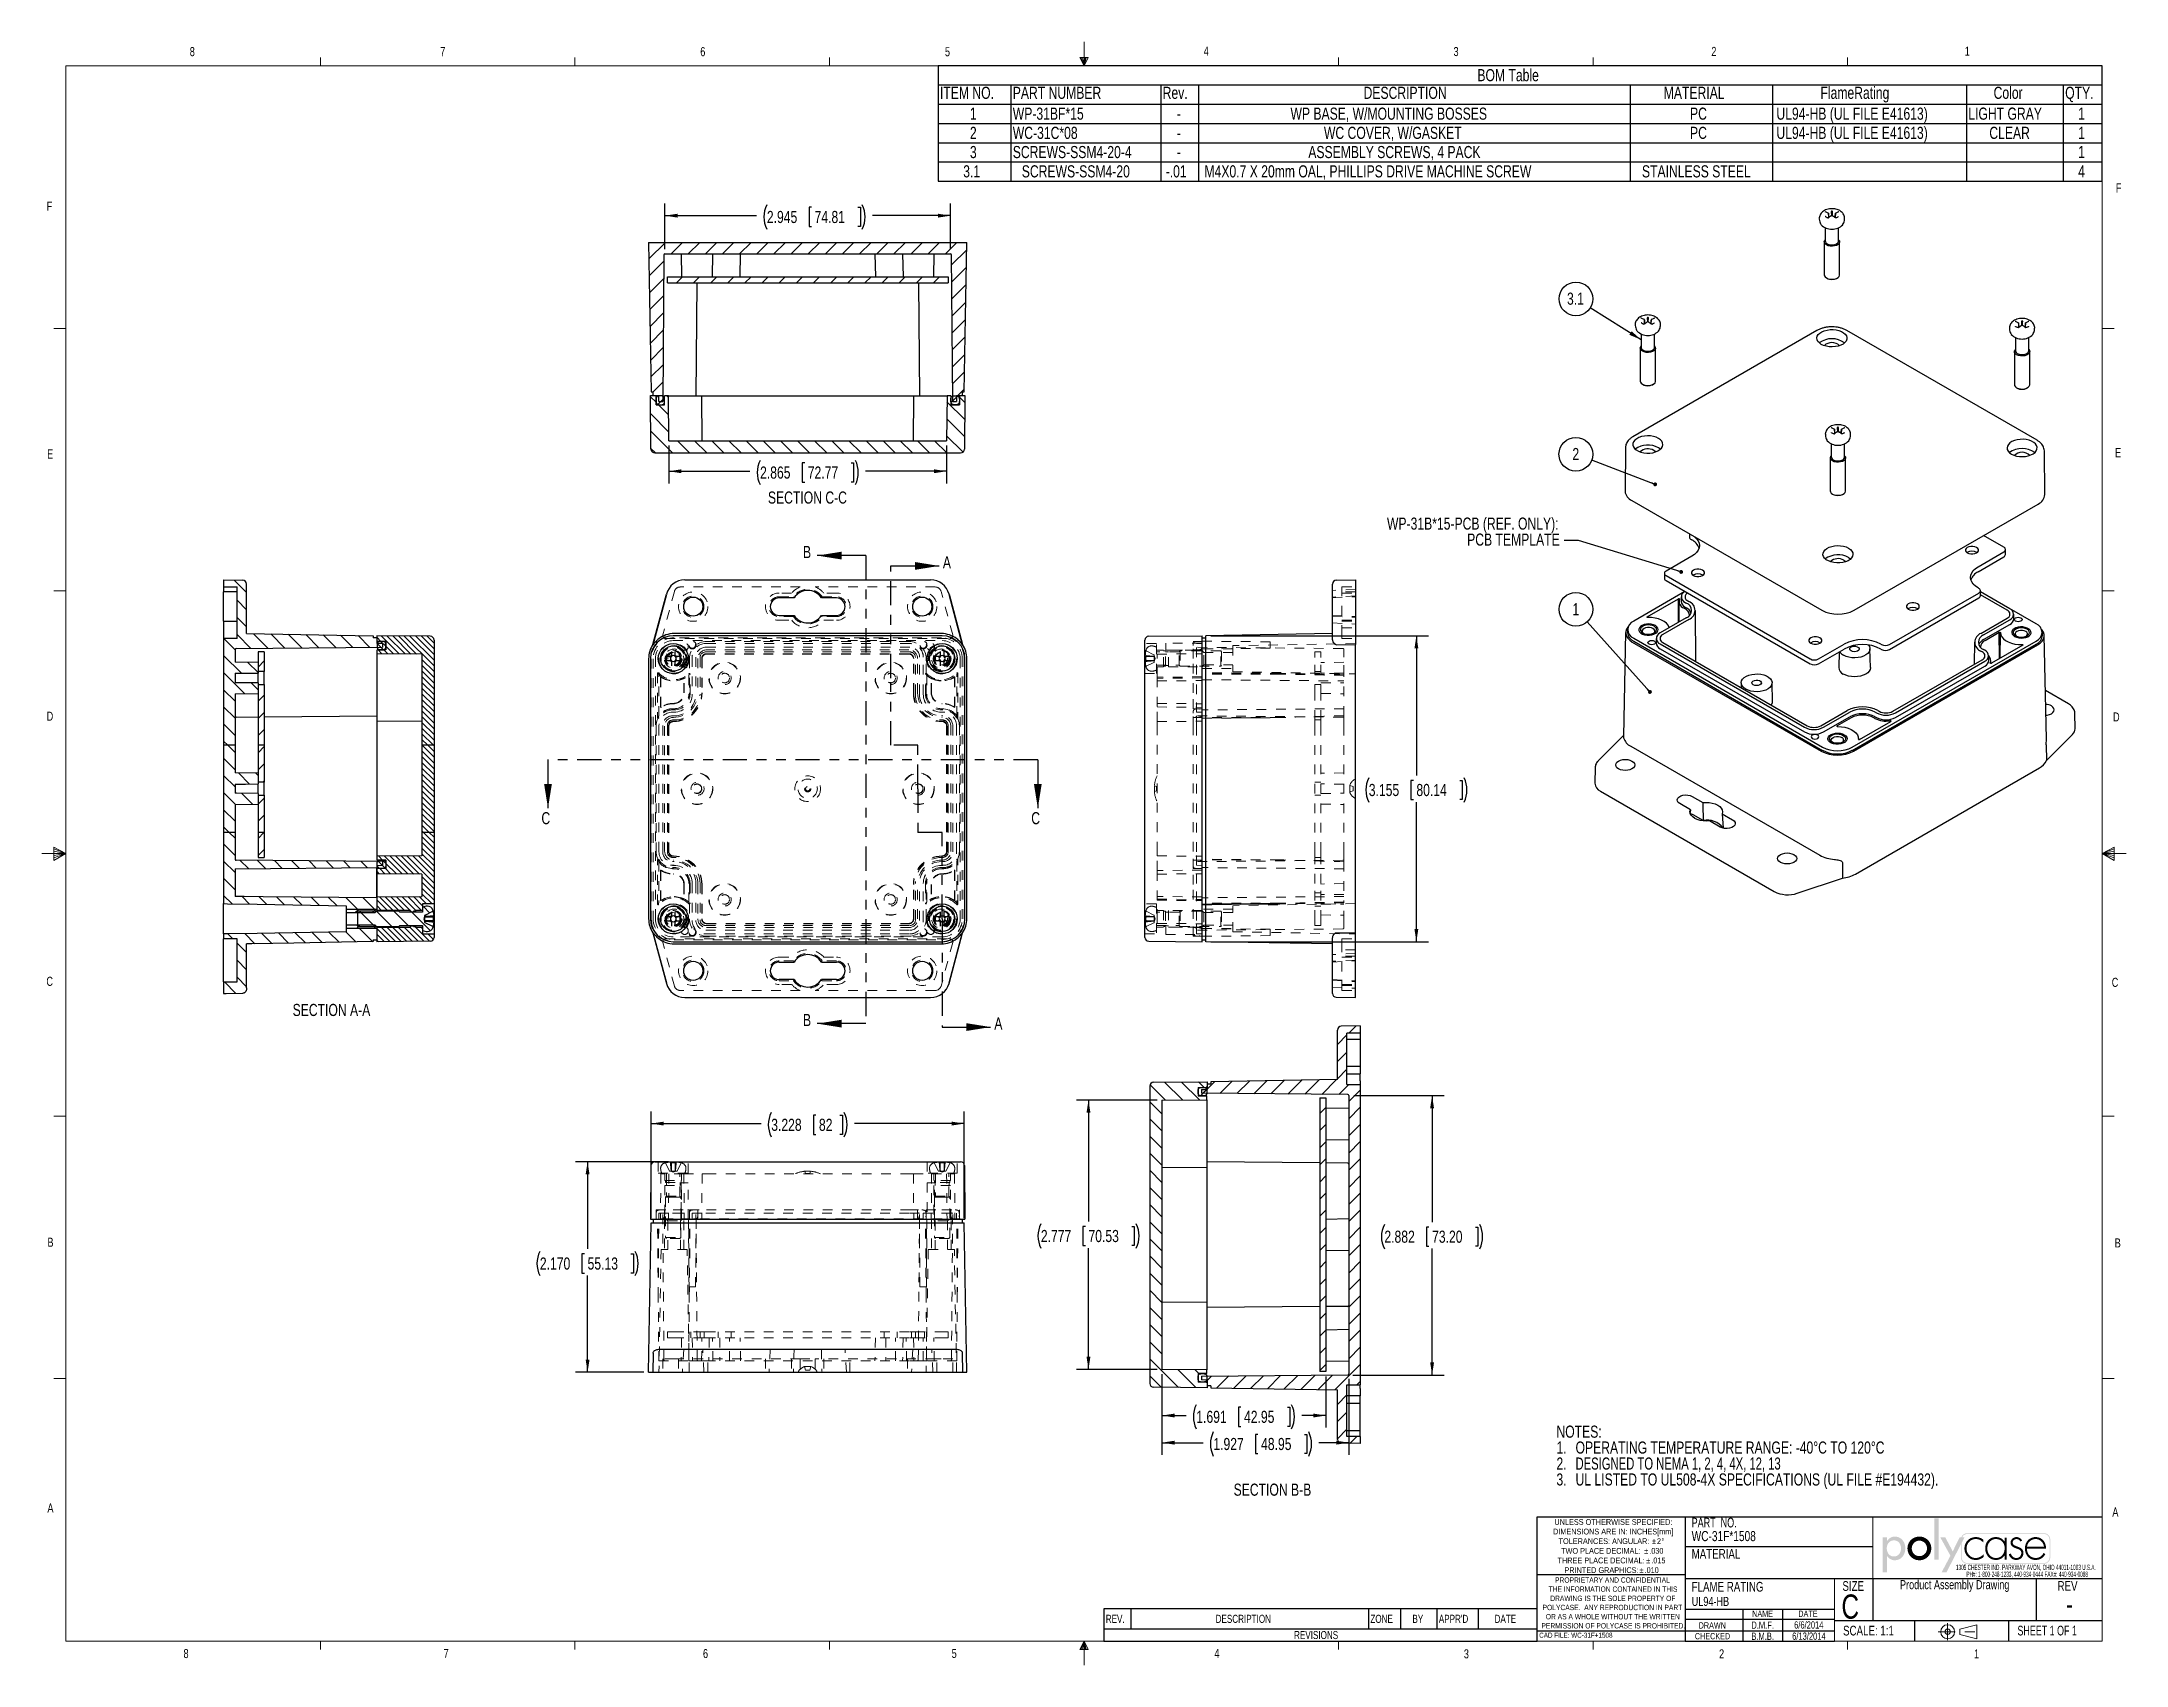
# Model space of a CAD drawing. Header units: inches. Extents: x 0.3 to 21.8, y 0.2 to 16.9.
import ezdxf

# ---------------------------------------------------------------- set-up
doc = ezdxf.new("R2010")
doc.units = ezdxf.units.IN
doc.header["$MEASUREMENT"] = 0
for name, pattern in [('CENTERX2', [0.8, 0.5, -0.1, 0.1, -0.1]), ('HIDDEN', [0.075, 0.05, -0.025]), ('PHANTOM', [0.5, 0.25, -0.05, 0.05, -0.05, 0.05, -0.05])]:
    doc.linetypes.add(name, pattern=pattern)
doc.layers.add('FORMAT', color=7, linetype='Continuous')
doc.layers.add('SLD-0', color=7, linetype='Continuous')
doc.styles.add('SLDTEXTSTYLE0', font='TXT', dxfattribs={"width": 0.525406})
doc.styles.add('SLDTEXTSTYLE1', font='TXT', dxfattribs={"width": 0.75})
doc.styles.add('SLDTEXTSTYLE2', font='TXT', dxfattribs={"width": 0.694444})
doc.styles.add('SLDTEXTSTYLE3', font='TXT', dxfattribs={"width": 0.6875})
doc.dimstyles.new('SLDDIMSTYLE0', dxfattribs={"dimtxt": 0.125, "dimasz": 0.13, "dimexe": 0, "dimexo": 0.0625, "dimgap": 0.03125, "dimtad": 0, "dimtih": 1, "dimtoh": 1, "dimdec": 3, "dimrnd": 1e-09, "dimzin": 4, "dimdsep": 46, "dimtxsty": 'SLDTEXTSTYLE1', "dimsah": 1, "dimcen": 0.09, "dimadec": 0, "dimazin": 1, "dimtfac": 1, "dimtdec": 3, "dimtofl": 0, "dimtmove": 0, "dimatfit": 3, "dimfxl": 0, "dimfrac": 2, "dimtolj": 1, "dimtzin": 12, "dimarcsym": 0})
doc.dimstyles.new('SLDDIMSTYLE1', dxfattribs={"dimtxt": 0.125, "dimasz": 0.13, "dimexe": 0, "dimexo": 0.0625, "dimgap": 0.03125, "dimtad": 0, "dimtih": 1, "dimtoh": 1, "dimdec": 3, "dimrnd": 1e-09, "dimzin": 12, "dimdsep": 46, "dimtxsty": 'SLDTEXTSTYLE1', "dimsah": 1, "dimcen": 0.09, "dimadec": 0, "dimazin": 3, "dimtfac": 1, "dimtdec": 3, "dimtofl": 0, "dimtmove": 0, "dimatfit": 3, "dimfxl": 0, "dimfrac": 2, "dimtolj": 1, "dimtzin": 12, "dimarcsym": 0})
doc.dimstyles.new('SLDDIMSTYLE2', dxfattribs={"dimtxt": 0.18, "dimasz": 0.04, "dimexe": 0, "dimexo": 0.0625, "dimgap": 0, "dimtad": 0, "dimtih": 1, "dimtoh": 1, "dimdec": 0, "dimrnd": 1e-09, "dimzin": 0, "dimdsep": 46, "dimtxsty": 'Standard', "dimblk1": 'DOT', "dimblk2": 'DOT', "dimsah": 1, "dimcen": 0.09, "dimadec": 0, "dimazin": 0, "dimtfac": 0.04, "dimtdec": 0, "dimtofl": 0, "dimtmove": 0, "dimatfit": 3, "dimldrblk": 'DOT', "dimfxl": 0, "dimfrac": 2, "dimtolj": 1, "dimtzin": 0, "dimarcsym": 0})
doc.dimstyles.new('SLDDIMSTYLE3', dxfattribs={"dimtxt": 0.18, "dimasz": 0.13, "dimexe": 0, "dimexo": 0.0625, "dimgap": 0, "dimtad": 0, "dimtih": 1, "dimtoh": 1, "dimdec": 0, "dimrnd": 1e-09, "dimzin": 0, "dimdsep": 46, "dimtxsty": 'Standard', "dimsah": 1, "dimcen": 0.09, "dimadec": 0, "dimazin": 0, "dimtfac": 0.13, "dimtdec": 0, "dimtofl": 0, "dimtmove": 0, "dimatfit": 3, "dimfxl": 0, "dimfrac": 2, "dimtolj": 1, "dimtzin": 0, "dimarcsym": 0})

msp = doc.modelspace()

# ---------------------------------------------------------------- texts
at = {"color": 7, "linetype": 'Continuous', "lineweight": 0, "char_height": 0.0937, "attachment_point": 1, "style": 'SLDTEXTSTYLE1'}
for s, insert in [('8', (1.8001, 16.8527)), ('7', (4.3832, 16.8525)), ('6', (7.0654, 16.8522)), ('5', (9.5886, 16.8517)), ('4', (12.2572, 16.8572)), ('3', (14.8341, 16.8536)), ('2', (17.4928, 16.8546)), ('1', (20.1071, 16.8563)), ('F', (21.6655, 15.4465)), ('F', (0.3242, 15.2576)), ('E', (0.3291, 12.7027)), ('E', (21.6569, 12.7162)), ('D', (0.3241, 9.9985)), ('D', (21.6359, 9.9909)), ('C', (0.3212, 7.2643)), ('C', (21.6227, 7.2537)), ('B', (0.3323, 4.5729)), ('B', (21.6534, 4.5658)), ('A', (0.3319, 1.8323)), ('A', (21.6287, 1.7912)), ('8', (1.7357, 0.3312)), ('7', (4.4185, 0.3318)), ('6', (7.0933, 0.3312)), ('5', (9.6581, 0.332)), ('4', (12.368, 0.332)), ('3', (14.9405, 0.328)), ('2', (17.573, 0.328)), ('1', (20.2023, 0.328))]:
    msp.add_mtext(s, dxfattribs=dict(at, insert=insert))
at = {"color": 7, "linetype": 'Continuous', "char_height": 0.125, "attachment_point": 1, "style": 'SLDTEXTSTYLE1'}
for s, insert in [('B', (8.1248, 11.7074)), ('A', (9.5673, 11.6009)), ('C', (5.4269, 8.9624)), ('C', (10.4789, 8.9624)), ('B', (8.1248, 6.8802)), ('A', (10.0978, 6.8447))]:
    msp.add_mtext(s, dxfattribs=dict(at, insert=insert))
at = {"layer": 'FORMAT', "color": 7}
for s, insert, char_height, attachment_point, style in [('WC-31F*1508', (17.2901, 1.5478), 0.104167, 1, 'SLDTEXTSTYLE1'), ('PART  NO.', (17.2901, 1.6848), 0.1, 1, 'SLDTEXTSTYLE2'), ('MATERIAL', (17.2901, 1.3623), 0.1, 1, 'SLDTEXTSTYLE1'), ('UL94-HB', (17.2901, 0.869), 0.09375, 1, 'SLDTEXTSTYLE1'), ('FLAME RATING', (17.2901, 1.0231), 0.1, 1, 'SLDTEXTSTYLE1'), ('C', (18.8351, 0.8935), 0.25, 1, 'SLDTEXTSTYLE1'), ('SIZE', (18.8449, 1.0308), 0.1, 1, 'SLDTEXTSTYLE1'), ('Product Assembly Drawing', (20.0028, 1.0416), 0.09375, 2, 'SLDTEXTSTYLE1'), ('REV', (21.0636, 1.0317), 0.1, 1, 'SLDTEXTSTYLE1'), ('NAME', (18.0219, 0.7271), 0.065, 2, 'SLDTEXTSTYLE1'), ('DATE', (18.4894, 0.7271), 0.065, 2, 'SLDTEXTSTYLE1'), ('-', (21.187, 0.8929), 0.2, 2, 'SLDTEXTSTYLE1'), ('CAD FILE: WC-31F+1508', (15.7175, 0.4996), 0.052083, 1, 'SLDTEXTSTYLE1'), ('CHECKED', (17.323, 0.4959), 0.065, 1, 'SLDTEXTSTYLE1'), ('DRAWN', (17.3624, 0.6067), 0.065, 1, 'SLDTEXTSTYLE1'), ('D.M.F.', (18.022, 0.6146), 0.075, 2, 'SLDTEXTSTYLE1'), ('B.M.B.', (18.0226, 0.5003), 0.075, 2, 'SLDTEXTSTYLE1'), ('6/13/2014', (18.4995, 0.5011), 0.075, 2, 'SLDTEXTSTYLE1'), ('6/6/2014', (18.498, 0.6168), 0.075, 2, 'SLDTEXTSTYLE1'), ('SCALE: 1:1', (18.8516, 0.5706), 0.1, 1, 'SLDTEXTSTYLE1'), ('SHEET 1 OF 1', (20.6501, 0.571), 0.1, 1, 'SLDTEXTSTYLE3')]:
    msp.add_mtext(s, dxfattribs=dict(at, insert=insert, char_height=char_height, attachment_point=attachment_point, style=style))
at = {"layer": 'SLD-0', "char_height": 0.125, "attachment_point": 2, "style": 'SLDTEXTSTYLE1'}
for s, insert in [('SECTION C-C', (8.1705, 12.2693)), ('SECTION A-A', (3.2614, 6.9845)), ('SECTION B-B', (12.9665, 2.0369))]:
    msp.add_mtext(s, dxfattribs=dict(at, insert=insert))

# ---------------------------------------------------------------- blocks, each defined once
blk = doc.blocks.new('ThirdAngleProjectionBlock')
at = {"color": 7, "linetype": 'CENTERX2', "lineweight": 0}
for p, q in [((0, 0.253), (1.202, 0.253)), ((0.275, 0.506), (0.275, 0))]:
    blk.add_line(p, q, dxfattribs=at)
at = {"color": 7, "linetype": 'Continuous', "lineweight": 0}
for p, q in [((0.632, 0.332), (1.13, 0.459)), ((0.632, 0.332), (0.632, 0.174)), ((0.632, 0.174), (1.13, 0.048)), ((1.13, 0.459), (1.13, 0.048))]:
    blk.add_line(p, q, dxfattribs=at)
for radius in [0.206, 0.0789]:
    blk.add_circle((0.275, 0.253), radius, dxfattribs=at)
blk = doc.blocks.new('SW_NOTE_0')
at = {"color": 0, "linetype": 'Continuous', "lineweight": 0, "char_height": 0.055, "attachment_point": 2, "style": 'SLDTEXTSTYLE0'}
for s, insert in [('1305 CHESTER IND. PARKWAY AVON, OHIO 44011-1083 U.S.A.', (0.742, 0.071)), ('PH#: 1-800-248-1233, 440-934-0444 FAX#: 440-934-0088', (0.756, 0))]:
    blk.add_mtext(s, dxfattribs=dict(at, insert=insert))
blk = doc.blocks.new('Block4')
at = {"linetype": 'Continuous'}
blk.add_hatch(color=7, dxfattribs=at).paths.add_polyline_path([(1.559, 0.355), (1.559, 1.505), (1.44, 1.505), (1.44, 0.355)], flags=0)
h = blk.add_hatch(color=7, dxfattribs=at)
edge = h.paths.add_edge_path(flags=0)
edge.add_spline(control_points=[(0.122, 0.452), (0.17, 0.382), (0.245, 0.334), (0.333, 0.334)], knot_values=[4, 4, 4, 4, 5, 5, 5, 5], weights=[1, 1, 1, 1], degree=3, periodic=0)
edge.add_spline(control_points=[(0.333, 0.334), (0.523, 0.334), (0.629, 0.492), (0.629, 0.669)], knot_values=[3, 3, 3, 3, 4, 4, 4, 4], weights=[1, 1, 1, 1], degree=3, periodic=0)
edge.add_spline(control_points=[(0.629, 0.669), (0.629, 0.839), (0.517, 0.994), (0.338, 0.994)], knot_values=[2, 2, 2, 2, 3, 3, 3, 3], weights=[1, 1, 1, 1], degree=3, periodic=0)
edge.add_spline(control_points=[(0.338, 0.994), (0.245, 0.994), (0.171, 0.946), (0.122, 0.872)], knot_values=[1, 1, 1, 1, 2, 2, 2, 2], weights=[1, 1, 1, 1], degree=3, periodic=0)
edge.add_line((0.122, 0.872), (0.119, 0.872))
edge.add_line((0.119, 0.872), (0.119, 0.975))
edge.add_line((0.119, 0.975), (0, 0.975))
edge.add_line((0, 0.975), (0, 0))
edge.add_line((0, 0), (0.119, 0))
edge.add_line((0.119, 0), (0.119, 0.452))
edge.add_line((0.119, 0.452), (0.122, 0.452))
edge = h.paths.add_edge_path(flags=0)
edge.add_spline(control_points=[(0.113, 0.665), (0.113, 0.78), (0.185, 0.888), (0.309, 0.888), (0.437, 0.888), (0.51, 0.786), (0.51, 0.665)], knot_values=[0, 0, 0, 0, 1, 1, 1, 2, 2, 2, 2], weights=[1, 1, 1, 1, 1, 1, 1], degree=3, periodic=0)
edge.add_spline(control_points=[(0.51, 0.665), (0.51, 0.543), (0.439, 0.44), (0.309, 0.44), (0.183, 0.44), (0.113, 0.549), (0.113, 0.665)], knot_values=[2, 2, 2, 2, 3, 3, 3, 4, 4, 4, 4], weights=[1, 1, 1, 1, 1, 1, 1], degree=3, periodic=0)
h = blk.add_hatch(color=7, dxfattribs=at)
edge = h.paths.add_edge_path(flags=0)
edge.add_spline(control_points=[(0.69, 0.664), (0.69, 0.477), (0.836, 0.334), (1.022, 0.334), (1.207, 0.334), (1.353, 0.477), (1.353, 0.664)], knot_values=[0, 0, 0, 0, 1, 1, 1, 2, 2, 2, 2], weights=[1, 1, 1, 1, 1, 1, 1], degree=3, periodic=0)
edge.add_spline(control_points=[(1.353, 0.664), (1.353, 0.851), (1.207, 0.994), (1.022, 0.994), (0.836, 0.994), (0.69, 0.851), (0.69, 0.664)], knot_values=[2, 2, 2, 2, 3, 3, 3, 4, 4, 4, 4], weights=[1, 1, 1, 1, 1, 1, 1], degree=3, periodic=0)
edge = h.paths.add_edge_path(flags=0)
edge.add_spline(control_points=[(1.234, 0.664), (1.234, 0.547), (1.139, 0.448), (1.022, 0.448), (0.904, 0.448), (0.81, 0.547), (0.81, 0.664)], knot_values=[0, 0, 0, 0, 1, 1, 1, 2, 2, 2, 2], weights=[1, 1, 1, 1, 1, 1, 1], degree=3, periodic=0)
edge.add_spline(control_points=[(0.81, 0.664), (0.81, 0.782), (0.904, 0.88), (1.022, 0.88), (1.139, 0.88), (1.234, 0.782), (1.234, 0.664)], knot_values=[2, 2, 2, 2, 3, 3, 3, 4, 4, 4, 4], weights=[1, 1, 1, 1, 1, 1, 1], degree=3, periodic=0)
h = blk.add_hatch(color=7, dxfattribs=at)
edge = h.paths.add_edge_path(flags=0)
edge.add_spline(control_points=[(4.669, 0.413), (4.669, 0.316), (4.59, 0.237), (4.493, 0.237)], knot_values=[7, 7, 7, 7, 8, 8, 8, 8], weights=[1, 1, 1, 1], degree=3, periodic=0)
edge.add_line((4.493, 0.237), (2.356, 0.237))
edge.add_spline(control_points=[(2.356, 0.237), (2.259, 0.237), (2.18, 0.316), (2.18, 0.413)], knot_values=[1, 1, 1, 1, 2, 2, 2, 2], weights=[1, 1, 1, 1], degree=3, periodic=0)
edge.add_line((2.18, 0.413), (2.18, 0.781))
edge.add_line((2.18, 0.781), (1.778, 0))
edge.add_line((1.778, 0), (1.643, 0))
edge.add_line((1.643, 0), (1.887, 0.461))
edge.add_line((1.887, 0.461), (1.603, 0.975))
edge.add_line((1.603, 0.975), (1.742, 0.975))
edge.add_line((1.742, 0.975), (1.952, 0.582))
edge.add_line((1.952, 0.582), (2.146, 0.975))
edge.add_line((2.146, 0.975), (2.192, 0.975))
edge.add_spline(control_points=[(2.192, 0.975), (2.218, 1.041), (2.282, 1.087), (2.356, 1.087)], knot_values=[3.233464, 3.233464, 3.233464, 3.233464, 4, 4, 4, 4], weights=[1, 1, 1, 1], degree=3, periodic=0)
edge.add_line((2.356, 1.087), (4.493, 1.087))
edge.add_spline(control_points=[(4.493, 1.087), (4.59, 1.087), (4.669, 1.008), (4.669, 0.911)], knot_values=[5, 5, 5, 5, 6, 6, 6, 6], weights=[1, 1, 1, 1], degree=3, periodic=0)
edge.add_line((4.669, 0.911), (4.669, 0.413))
edge = h.paths.add_edge_path(flags=0)
edge.add_line((2.215, 0.975), (2.28, 0.975))
edge.add_line((2.28, 0.975), (2.201, 0.821))
edge.add_line((2.201, 0.821), (2.201, 0.413))
edge.add_spline(control_points=[(2.201, 0.413), (2.201, 0.327), (2.271, 0.258), (2.356, 0.258)], knot_values=[2, 2, 2, 2, 3, 3, 3, 3], weights=[1, 1, 1, 1], degree=3, periodic=0)
edge.add_line((2.356, 0.258), (4.493, 0.258))
edge.add_spline(control_points=[(4.493, 0.258), (4.579, 0.258), (4.649, 0.327), (4.649, 0.413)], knot_values=[4, 4, 4, 4, 5, 5, 5, 5], weights=[1, 1, 1, 1], degree=3, periodic=0)
edge.add_line((4.649, 0.413), (4.649, 0.911))
edge.add_spline(control_points=[(4.649, 0.911), (4.649, 0.997), (4.579, 1.066), (4.493, 1.066)], knot_values=[6, 6, 6, 6, 7, 7, 7, 7], weights=[1, 1, 1, 1], degree=3, periodic=0)
edge.add_line((4.493, 1.066), (2.356, 1.066))
edge.add_spline(control_points=[(2.356, 1.066), (2.293, 1.066), (2.239, 1.029), (2.215, 0.975)], knot_values=[0, 0, 0, 0, 0.732403, 0.732403, 0.732403, 0.732403], weights=[1, 1, 1, 1], degree=3, periodic=0)
h = blk.add_hatch(color=7, dxfattribs=at)
edge = h.paths.add_edge_path(flags=0)
edge.add_spline(control_points=[(2.806, 0.905), (2.745, 0.957), (2.672, 0.98), (2.593, 0.98)], knot_values=[8, 8, 8, 8, 9, 9, 9, 9], weights=[1, 1, 1, 1], degree=3, periodic=0)
edge.add_spline(control_points=[(2.593, 0.98), (2.413, 0.98), (2.278, 0.84), (2.278, 0.662)], knot_values=[7, 7, 7, 7, 8, 8, 8, 8], weights=[1, 1, 1, 1], degree=3, periodic=0)
edge.add_spline(control_points=[(2.278, 0.662), (2.278, 0.484), (2.41, 0.342), (2.592, 0.342)], knot_values=[6, 6, 6, 6, 7, 7, 7, 7], weights=[1, 1, 1, 1], degree=3, periodic=0)
edge.add_spline(control_points=[(2.592, 0.342), (2.674, 0.342), (2.752, 0.372), (2.814, 0.427)], knot_values=[5, 5, 5, 5, 6, 6, 6, 6], weights=[1, 1, 1, 1], degree=3, periodic=0)
edge.add_line((2.814, 0.427), (2.814, 0.507))
edge.add_spline(control_points=[(2.814, 0.507), (2.759, 0.44), (2.676, 0.398), (2.589, 0.398)], knot_values=[3, 3, 3, 3, 4, 4, 4, 4], weights=[1, 1, 1, 1], degree=3, periodic=0)
edge.add_spline(control_points=[(2.589, 0.398), (2.445, 0.398), (2.337, 0.523), (2.337, 0.662)], knot_values=[2, 2, 2, 2, 3, 3, 3, 3], weights=[1, 1, 1, 1], degree=3, periodic=0)
edge.add_spline(control_points=[(2.337, 0.662), (2.337, 0.802), (2.446, 0.925), (2.59, 0.925)], knot_values=[1, 1, 1, 1, 2, 2, 2, 2], weights=[1, 1, 1, 1], degree=3, periodic=0)
edge.add_spline(control_points=[(2.59, 0.925), (2.678, 0.925), (2.748, 0.889), (2.806, 0.825)], knot_values=[0, 0, 0, 0, 1, 1, 1, 1], weights=[1, 1, 1, 1], degree=3, periodic=0)
edge.add_line((2.806, 0.825), (2.806, 0.905))
h = blk.add_hatch(color=7, dxfattribs=at)
edge = h.paths.add_edge_path(flags=0)
edge.add_spline(control_points=[(3.392, 0.861), (3.34, 0.938), (3.25, 0.98), (3.156, 0.98)], knot_values=[6, 6, 6, 6, 7, 7, 7, 7], weights=[1, 1, 1, 1], degree=3, periodic=0)
edge.add_spline(control_points=[(3.156, 0.98), (2.972, 0.98), (2.857, 0.844), (2.857, 0.665)], knot_values=[5, 5, 5, 5, 6, 6, 6, 6], weights=[1, 1, 1, 1], degree=3, periodic=0)
edge.add_spline(control_points=[(2.857, 0.665), (2.857, 0.486), (2.973, 0.342), (3.159, 0.342)], knot_values=[4, 4, 4, 4, 5, 5, 5, 5], weights=[1, 1, 1, 1], degree=3, periodic=0)
edge.add_spline(control_points=[(3.159, 0.342), (3.249, 0.342), (3.347, 0.387), (3.392, 0.465)], knot_values=[3, 3, 3, 3, 4, 4, 4, 4], weights=[1, 1, 1, 1], degree=3, periodic=0)
edge.add_line((3.392, 0.465), (3.395, 0.465))
edge.add_line((3.395, 0.465), (3.395, 0.355))
edge.add_line((3.395, 0.355), (3.454, 0.355))
edge.add_line((3.454, 0.355), (3.454, 0.967))
edge.add_line((3.454, 0.967), (3.395, 0.967))
edge.add_line((3.395, 0.967), (3.395, 0.861))
edge.add_line((3.395, 0.861), (3.392, 0.861))
edge = h.paths.add_edge_path(flags=0)
edge.add_spline(control_points=[(3.398, 0.672), (3.398, 0.525), (3.314, 0.397), (3.157, 0.397), (3.009, 0.397), (2.916, 0.525), (2.916, 0.665)], knot_values=[0, 0, 0, 0, 1, 1, 1, 2, 2, 2, 2], weights=[1, 1, 1, 1, 1, 1, 1], degree=3, periodic=0)
edge.add_spline(control_points=[(2.916, 0.665), (2.916, 0.798), (3.013, 0.925), (3.153, 0.925), (3.302, 0.925), (3.398, 0.814), (3.398, 0.672)], knot_values=[2, 2, 2, 2, 3, 3, 3, 4, 4, 4, 4], weights=[1, 1, 1, 1, 1, 1, 1], degree=3, periodic=0)
h = blk.add_hatch(color=7, dxfattribs=at)
edge = h.paths.add_edge_path(flags=0)
edge.add_spline(control_points=[(3.731, 0.98), (3.793, 0.98), (3.861, 0.939), (3.887, 0.882)], knot_values=[11, 11, 11, 11, 12, 12, 12, 12], weights=[1, 1, 1, 1], degree=3, periodic=0)
edge.add_line((3.887, 0.882), (3.836, 0.856))
edge.add_spline(control_points=[(3.836, 0.856), (3.816, 0.898), (3.776, 0.925), (3.728, 0.925)], knot_values=[0, 0, 0, 0, 1, 1, 1, 1], weights=[1, 1, 1, 1], degree=3, periodic=0)
edge.add_spline(control_points=[(3.728, 0.925), (3.677, 0.925), (3.624, 0.882), (3.624, 0.829)], knot_values=[1, 1, 1, 1, 2, 2, 2, 2], weights=[1, 1, 1, 1], degree=3, periodic=0)
edge.add_spline(control_points=[(3.624, 0.829), (3.624, 0.682), (3.922, 0.754), (3.922, 0.533)], knot_values=[2, 2, 2, 2, 3, 3, 3, 3], weights=[1, 1, 1, 1], degree=3, periodic=0)
edge.add_spline(control_points=[(3.922, 0.533), (3.922, 0.42), (3.834, 0.342), (3.724, 0.342)], knot_values=[3, 3, 3, 3, 4, 4, 4, 4], weights=[1, 1, 1, 1], degree=3, periodic=0)
edge.add_spline(control_points=[(3.724, 0.342), (3.622, 0.342), (3.539, 0.404), (3.514, 0.503)], knot_values=[4, 4, 4, 4, 5, 5, 5, 5], weights=[1, 1, 1, 1], degree=3, periodic=0)
edge.add_line((3.514, 0.503), (3.572, 0.522))
edge.add_spline(control_points=[(3.572, 0.522), (3.595, 0.449), (3.644, 0.397), (3.724, 0.397)], knot_values=[6, 6, 6, 6, 7, 7, 7, 7], weights=[1, 1, 1, 1], degree=3, periodic=0)
edge.add_spline(control_points=[(3.724, 0.397), (3.801, 0.397), (3.862, 0.458), (3.862, 0.535)], knot_values=[7, 7, 7, 7, 8, 8, 8, 8], weights=[1, 1, 1, 1], degree=3, periodic=0)
edge.add_spline(control_points=[(3.862, 0.535), (3.862, 0.611), (3.804, 0.635), (3.743, 0.656)], knot_values=[8, 8, 8, 8, 9, 9, 9, 9], weights=[1, 1, 1, 1], degree=3, periodic=0)
edge.add_spline(control_points=[(3.743, 0.656), (3.659, 0.686), (3.564, 0.722), (3.564, 0.825)], knot_values=[9, 9, 9, 9, 10, 10, 10, 10], weights=[1, 1, 1, 1], degree=3, periodic=0)
edge.add_spline(control_points=[(3.564, 0.825), (3.564, 0.918), (3.642, 0.98), (3.731, 0.98)], knot_values=[10, 10, 10, 10, 11, 11, 11, 11], weights=[1, 1, 1, 1], degree=3, periodic=0)
h = blk.add_hatch(color=7, dxfattribs=at)
edge = h.paths.add_edge_path(flags=0)
edge.add_spline(control_points=[(4.554, 0.656), (4.555, 0.832), (4.445, 0.98), (4.26, 0.98)], knot_values=[6, 6, 6, 6, 7, 7, 7, 7], weights=[1, 1, 1, 1], degree=3, periodic=0)
edge.add_spline(control_points=[(4.26, 0.98), (4.081, 0.98), (3.963, 0.833), (3.963, 0.662)], knot_values=[5, 5, 5, 5, 6, 6, 6, 6], weights=[1, 1, 1, 1], degree=3, periodic=0)
edge.add_spline(control_points=[(3.963, 0.662), (3.963, 0.489), (4.078, 0.342), (4.26, 0.342)], knot_values=[4, 4, 4, 4, 5, 5, 5, 5], weights=[1, 1, 1, 1], degree=3, periodic=0)
edge.add_spline(control_points=[(4.26, 0.342), (4.38, 0.342), (4.478, 0.401), (4.534, 0.507)], knot_values=[3, 3, 3, 3, 4, 4, 4, 4], weights=[1, 1, 1, 1], degree=3, periodic=0)
edge.add_line((4.534, 0.507), (4.484, 0.537))
edge.add_spline(control_points=[(4.484, 0.537), (4.44, 0.454), (4.363, 0.398), (4.268, 0.398)], knot_values=[1, 1, 1, 1, 2, 2, 2, 2], weights=[1, 1, 1, 1], degree=3, periodic=0)
edge.add_spline(control_points=[(4.268, 0.398), (4.126, 0.398), (4.019, 0.501), (4.023, 0.656)], knot_values=[0, 0, 0, 0, 1, 1, 1, 1], weights=[1, 1, 1, 1], degree=3, periodic=0)
edge.add_line((4.023, 0.656), (4.554, 0.656))
edge = h.paths.add_edge_path(flags=0)
edge.add_spline(control_points=[(4.023, 0.712), (4.033, 0.827), (4.136, 0.925), (4.261, 0.925)], knot_values=[1, 1, 1, 1, 2, 2, 2, 2], weights=[1, 1, 1, 1], degree=3, periodic=0)
edge.add_spline(control_points=[(4.261, 0.925), (4.387, 0.925), (4.48, 0.824), (4.494, 0.712)], knot_values=[0, 0, 0, 0, 1, 1, 1, 1], weights=[1, 1, 1, 1], degree=3, periodic=0)
edge.add_line((4.494, 0.712), (4.023, 0.712))
blk = doc.blocks.new('POLYCASE LOGO')
at = {"color": 7, "linetype": 'Continuous', "xscale": 0.37, "yscale": 0.37, "zscale": 0.37}
blk.add_blockref('Block4', (0.101, -0.571), dxfattribs=at)
at = {"color": 7, "linetype": 'Continuous', "lineweight": 0}
blk.add_blockref('SW_NOTE_0', (0.835, -0.564), dxfattribs=at)
blk = doc.blocks.new('SW_NOTE_1')
at = {"layer": 'SLD-0', "color": 0, "char_height": 0.125, "attachment_point": 1}
for s, insert, style in [('NOTES:', (0, 0.161), 'SLDTEXTSTYLE1'), ('2.', (0, -0.168), 'SLDTEXTSTYLE1'), ('1.', (0, -0.003), 'SLDTEXTSTYLE1'), ('OPERATING TEMPERATURE RANGE: -40°C TO 120°C', (0.197, -0.003), 'SLDTEXTSTYLE1'), ('DESIGNED TO NEMA 1, 2, 4, 4X, 12, 13', (0.197, -0.168), 'SLDTEXTSTYLE2'), ('3.', (0, -0.332), 'SLDTEXTSTYLE1'), ('UL LISTED TO UL508-4X SPECIFICATIONS (UL FILE #E194432).', (0.197, -0.332), 'SLDTEXTSTYLE1')]:
    blk.add_mtext(s, dxfattribs=dict(at, insert=insert, style=style))
blk = doc.blocks.new('SW_NOTE_2')
at = {"layer": 'FORMAT', "color": 0, "char_height": 0.06, "attachment_point": 2, "style": 'SLDTEXTSTYLE1'}
for s, insert in [('UNLESS OTHERWISE SPECIFIED:', (0.567, 0.077)), ('DIMENSIONS ARE IN: INCHES[mm]', (0.565, -0.022)), ('TOLERANCES: ANGULAR:', (0.47, -0.121)), ('%%p', (0.986, -0.121)), ('2', (1.037, -0.121)), ('%%d', (1.077, -0.121)), ('THREE PLACE DECIMAL:', (0.44, -0.32)), ('TWO PLACE DECIMAL:', (0.437, -0.221)), ('PRINTED GRAPHICS:', (0.444, -0.42)), ('%%p', (0.857, -0.42)), ('%%p', (0.905, -0.221)), ('.010', (0.962, -0.42)), ('%%p', (0.926, -0.32)), ('.030', (1.01, -0.221)), ('.015', (1.031, -0.32))]:
    blk.add_mtext(s, dxfattribs=dict(at, insert=insert))
blk = doc.blocks.new('SW_NOTE_3')
at = {"layer": 'FORMAT', "color": 0, "char_height": 0.055, "attachment_point": 2, "style": 'SLDTEXTSTYLE1'}
for s, insert in [('PROPRIETARY AND CONFIDENTIAL', (0.583, 0.071)), ('POLYCASE.  ANY REPRODUCTION IN PART', (0.583, -0.212)), ('THE INFORMATION CONTAINED IN THIS', (0.589, -0.023)), ('DRAWING IS THE SOLE PROPERTY OF', (0.587, -0.118)), ('PERMISSION OF POLYCASE IS PROHIBITED.', (0.592, -0.401)), ('OR AS A WHOLE WITHOUT THE WRITTEN', (0.587, -0.307))]:
    blk.add_mtext(s, dxfattribs=dict(at, insert=insert))
blk = doc.blocks.new('SW_TABLEANNOTATION_0')
at = {"layer": 'SLD-0', "color": 0}
for p, q in [((0, 0), (0, -1.191)), ((12.006, 0), (0, 0)), ((12.006, -1.191), (12.006, 0)), ((0, -0.198), (12.006, -0.198)), ((0.751, -0.198), (0.751, -0.397)), ((2.297, -0.198), (2.297, -0.397)), ((2.685, -0.198), (2.685, -0.397)), ((7.14, -0.198), (7.14, -0.397)), ((8.606, -0.198), (8.606, -0.397)), ((10.607, -0.198), (10.607, -0.397)), ((11.605, -0.198), (11.605, -0.397)), ((0, -0.397), (12.006, -0.397)), ((0.751, -0.397), (0.751, -1.191)), ((2.297, -0.397), (2.297, -1.191)), ((2.685, -0.397), (2.685, -1.191)), ((7.14, -0.397), (7.14, -1.191)), ((8.606, -0.397), (8.606, -1.191)), ((10.607, -0.397), (10.607, -1.191)), ((11.605, -0.397), (11.605, -1.191)), ((0, -0.595), (12.006, -0.595)), ((0, -0.794), (12.006, -0.794)), ((0, -0.992), (12.006, -0.992)), ((0, -1.191), (12.006, -1.191))]:
    blk.add_line(p, q, dxfattribs=at)
at = {"layer": 'SLD-0', "color": 0, "char_height": 0.125, "attachment_point": 1, "style": 'SLDTEXTSTYLE1'}
for s, insert in [('BOM Table', (5.563, -0.035)), ('FlameRating', (9.101, -0.217)), ('Color', (10.887, -0.217)), ('ITEM NO.', (0.02, -0.217)), ('WP-31BF*15', (0.771, -0.432)), ('PART NUMBER', (0.771, -0.217)), ('Rev.', (2.317, -0.217)), ('WP BASE, W/MOUNTING BOSSES', (3.635, -0.432)), ('DESCRIPTION', (4.389, -0.217)), ('MATERIAL', (7.485, -0.217)), ('PC', (7.756, -0.432)), ('UL94-HB (UL FILE E41613)', (8.647, -0.432)), ('LIGHT GRAY', (10.626, -0.432)), ('QTY.', (11.625, -0.217)), ('2', (0.329, -0.63)), ('1', (0.329, -0.432)), ('WC-31C*08', (0.771, -0.63)), ('-', (2.463, -0.432)), ('WC COVER, W/GASKET', (3.98, -0.63)), ('PC', (7.756, -0.63)), ('UL94-HB (UL FILE E41613)', (8.647, -0.63)), ('CLEAR', (10.843, -0.63)), ('1', (11.759, -0.432)), ('1', (11.759, -0.63)), ('3', (0.329, -0.828)), ('SCREWS-SSM4-20-4', (0.771, -0.828)), ('-', (2.463, -0.63)), ('ASSEMBLY SCREWS, 4 PACK', (3.819, -0.828)), ('1', (11.759, -0.828)), ('3.1', (0.26, -1.027)), ('SCREWS-SSM4-20', (0.864, -1.027)), ('-.01', (2.348, -1.027)), ('-', (2.463, -0.828)), ('M4X0.7 X 20mm OAL, PHILLIPS DRIVE MACHINE SCREW', (2.748, -1.027)), ('STAINLESS STEEL', (7.26, -1.027)), ('4', (11.759, -1.027))]:
    blk.add_mtext(s, dxfattribs=dict(at, insert=insert))
blk = doc.blocks.new('SW_TABLEANNOTATION_1')
at = {"layer": 'SLD-0', "color": 0}
for p, q in [((0, 0), (0, -0.333)), ((4.472, 0), (0, 0)), ((0.278, 0), (0.278, -0.204)), ((2.729, 0), (2.729, -0.204)), ((3.062, 0), (3.062, -0.204)), ((3.435, 0), (3.435, -0.204)), ((3.863, 0), (3.863, -0.204)), ((4.472, -0.333), (4.472, 0)), ((0, -0.204), (4.472, -0.204)), ((0, -0.333), (4.472, -0.333))]:
    blk.add_line(p, q, dxfattribs=at)
at = {"layer": 'SLD-0', "color": 0, "attachment_point": 1, "style": 'SLDTEXTSTYLE1'}
for s, insert, char_height in [('REV.', (0.021, -0.06), 0.0833), ('DESCRIPTION', (1.154, -0.06), 0.08333), ('ZONE', (2.75, -0.06), 0.0833), ('BY', (3.184, -0.06), 0.0833), ("APPR'D", (3.456, -0.06), 0.0833), ('DATE', (4.031, -0.06), 0.0833), ('REVISIONS', (1.963, -0.227), 0.0833)]:
    blk.add_mtext(s, dxfattribs=dict(at, insert=insert, char_height=char_height))
blk = doc.blocks.new('_D')
at = {"layer": 'SLD-0', "color": 59}
for p, q in [((6.737, 5.356), (5.778, 5.356)), ((5.903, 5.356), (5.903, 4.457)), ((5.871, 4.406), (5.845, 4.406)), ((5.845, 4.406), (5.845, 4.207)), ((6.35, 4.406), (6.375, 4.406)), ((6.375, 4.406), (6.375, 4.207)), ((5.845, 4.207), (5.871, 4.207)), ((5.903, 3.186), (5.903, 4.182)), ((6.375, 4.207), (6.35, 4.207)), ((6.483, 3.186), (5.778, 3.186))]:
    blk.add_line(p, q, dxfattribs=at)
for centre, start, end in [((5.66, 4.307), 153.4349, 206.5651), ((6.145, 4.307), 333.4349, 26.5651)]:
    blk.add_arc(centre, 0.279, start, end, dxfattribs=at)
for points in [[(5.903, 5.356), (5.883, 5.226), (5.923, 5.226)], [(5.903, 3.186), (5.923, 3.316), (5.883, 3.316)]]:
    blk.add_solid(points, dxfattribs=at)
at = {"layer": 'SLD-0', "color": 59, "char_height": 0.125, "attachment_point": 1, "style": 'SLDTEXTSTYLE1'}
for s, insert in [('2.170', (5.411, 4.369)), ('55.13', (5.903, 4.369))]:
    blk.add_mtext(s, dxfattribs=dict(at, insert=insert))
blk = doc.blocks.new('_D_1')
at = {"layer": 'SLD-0'}
for p, q in [((6.559, 4.776), (6.559, 5.875)), ((8.257, 5.837), (8.232, 5.837)), ((8.232, 5.837), (8.232, 5.639)), ((8.506, 5.837), (8.531, 5.837)), ((8.531, 5.837), (8.531, 5.639)), ((9.788, 4.776), (9.788, 5.875)), ((6.559, 5.75), (7.692, 5.75)), ((8.232, 5.639), (8.257, 5.639)), ((8.531, 5.639), (8.506, 5.639)), ((9.788, 5.75), (8.655, 5.75))]:
    blk.add_line(p, q, dxfattribs=at)
for centre, start, end in [((8.046, 5.738), 153.4349, 206.5651), ((8.301, 5.738), 333.4349, 26.5651)]:
    blk.add_arc(centre, 0.279, start, end, dxfattribs=at)
for points in [[(6.559, 5.75), (6.689, 5.73), (6.689, 5.77)], [(9.788, 5.75), (9.658, 5.77), (9.658, 5.73)]]:
    blk.add_solid(points, dxfattribs=at)
at = {"layer": 'SLD-0', "char_height": 0.125, "attachment_point": 1, "style": 'SLDTEXTSTYLE1'}
for s, insert in [('3.228', (7.797, 5.8)), ('82', (8.289, 5.8))]:
    blk.add_mtext(s, dxfattribs=dict(at, insert=insert))
blk = doc.blocks.new('SW_NOTE_4')
at = {"layer": 'SLD-0', "color": 0}
blk.add_circle((-0.163, 0.062), 0.174, dxfattribs=at)
at = {"layer": 'SLD-0', "color": 0, "insert": (-0.164, 0.127), "char_height": 0.125, "attachment_point": 2, "style": 'SLDTEXTSTYLE1'}
blk.add_mtext('2', dxfattribs=at)
blk = doc.blocks.new('_DOT')
at = {"color": 0, "linetype": 'ByBlock', "lineweight": -2}
blk.add_line((-0.5, 0), (-1, 0), dxfattribs=at)
at = {"color": 0, "linetype": 'ByBlock', "const_width": 0.5}
blk.add_lwpolyline([(-0.25, 0, 1), (0.25, 0, 1)], format="xyb", close=True, dxfattribs=at)
blk = doc.blocks.new('SW_NOTE_5')
at = {"layer": 'SLD-0', "color": 0}
blk.add_circle((-0.147, 0.092), 0.174, dxfattribs=at)
at = {"layer": 'SLD-0', "color": 0, "insert": (-0.152, 0.157), "char_height": 0.125, "attachment_point": 2, "style": 'SLDTEXTSTYLE1'}
blk.add_mtext('3.1', dxfattribs=at)
blk = doc.blocks.new('SW_NOTE_6')
at = {"layer": 'SLD-0', "color": 0, "char_height": 0.125, "attachment_point": 3, "style": 'SLDTEXTSTYLE1'}
for s, insert in [('WP-31B*15-PCB (REF. ONLY):', (-0.057, 0.237)), ('PCB TEMPLATE', (-0.045, 0.072))]:
    blk.add_mtext(s, dxfattribs=dict(at, insert=insert))
blk = doc.blocks.new('SW_NOTE_7')
at = {"layer": 'SLD-0', "color": 0}
blk.add_circle((-0.116, 0.13), 0.174, dxfattribs=at)
at = {"layer": 'SLD-0', "color": 0, "insert": (-0.117, 0.194), "char_height": 0.125, "attachment_point": 2, "style": 'SLDTEXTSTYLE1'}
blk.add_mtext('1', dxfattribs=at)
blk = doc.blocks.new('_D_2')
at = {"layer": 'SLD-0'}
for p, q in [((12.331, 10.781), (14.576, 10.781)), ((14.451, 10.781), (14.451, 9.341)), ((14.42, 9.29), (14.394, 9.29)), ((14.394, 9.29), (14.394, 9.092)), ((14.899, 9.29), (14.924, 9.29)), ((14.924, 9.29), (14.924, 9.092)), ((14.394, 9.092), (14.42, 9.092)), ((14.451, 7.626), (14.451, 9.066)), ((14.924, 9.092), (14.899, 9.092)), ((12.331, 7.626), (14.576, 7.626))]:
    blk.add_line(p, q, dxfattribs=at)
for centre, start, end in [((14.209, 9.191), 153.4349, 206.5651), ((14.694, 9.191), 333.4349, 26.5651)]:
    blk.add_arc(centre, 0.279, start, end, dxfattribs=at)
for points in [[(14.451, 10.781), (14.431, 10.651), (14.471, 10.651)], [(14.451, 7.626), (14.471, 7.756), (14.431, 7.756)]]:
    blk.add_solid(points, dxfattribs=at)
at = {"layer": 'SLD-0', "char_height": 0.125, "attachment_point": 1, "style": 'SLDTEXTSTYLE1'}
for s, insert in [('3.155', (13.96, 9.253)), ('80.14', (14.451, 9.253))]:
    blk.add_mtext(s, dxfattribs=dict(at, insert=insert))
blk = doc.blocks.new('_D_3')
at = {"layer": 'SLD-0', "color": 59}
for p, q in [((11.827, 3.165), (11.827, 2.334)), ((13.755, 3.117), (13.755, 2.334)), ((11.827, 2.459), (12.251, 2.459)), ((12.817, 2.545), (12.792, 2.545)), ((12.792, 2.545), (12.792, 2.347)), ((13.296, 2.545), (13.321, 2.545)), ((13.321, 2.545), (13.321, 2.347)), ((13.755, 2.459), (13.446, 2.459)), ((12.792, 2.347), (12.817, 2.347)), ((13.321, 2.347), (13.296, 2.347))]:
    blk.add_line(p, q, dxfattribs=at)
for centre, start, end in [((12.606, 2.446), 153.4349, 206.5651), ((13.091, 2.446), 333.4349, 26.5651)]:
    blk.add_arc(centre, 0.279, start, end, dxfattribs=at)
for points in [[(11.827, 2.459), (11.957, 2.439), (11.957, 2.479)], [(13.755, 2.459), (13.625, 2.479), (13.625, 2.439)]]:
    blk.add_solid(points, dxfattribs=at)
at = {"layer": 'SLD-0', "color": 59, "char_height": 0.125, "attachment_point": 1, "style": 'SLDTEXTSTYLE1'}
for s, insert in [('1.927', (12.357, 2.508)), ('48.95', (12.849, 2.508))]:
    blk.add_mtext(s, dxfattribs=dict(at, insert=insert))
blk = doc.blocks.new('_D_4')
at = {"layer": 'SLD-0', "color": 59}
for p, q in [((13.805, 6.039), (14.738, 6.039)), ((14.613, 6.039), (14.613, 4.734)), ((14.581, 4.683), (14.555, 4.683)), ((14.555, 4.683), (14.555, 4.485)), ((15.06, 4.683), (15.085, 4.683)), ((15.085, 4.683), (15.085, 4.485)), ((14.555, 4.485), (14.581, 4.485)), ((14.613, 3.157), (14.613, 4.46)), ((15.085, 4.485), (15.06, 4.485)), ((13.795, 3.157), (14.738, 3.157))]:
    blk.add_line(p, q, dxfattribs=at)
for centre, start, end in [((14.37, 4.584), 153.4349, 206.5651), ((14.855, 4.584), 333.4349, 26.5651)]:
    blk.add_arc(centre, 0.279, start, end, dxfattribs=at)
for points in [[(14.613, 6.039), (14.593, 5.909), (14.633, 5.909)], [(14.613, 3.157), (14.633, 3.287), (14.593, 3.287)]]:
    blk.add_solid(points, dxfattribs=at)
at = {"layer": 'SLD-0', "color": 59, "char_height": 0.125, "attachment_point": 1, "style": 'SLDTEXTSTYLE1'}
for s, insert in [('2.882', (14.121, 4.646)), ('73.20', (14.613, 4.646))]:
    blk.add_mtext(s, dxfattribs=dict(at, insert=insert))
blk = doc.blocks.new('_D_5')
at = {"layer": 'SLD-0'}
for p, q in [((11.777, 5.992), (10.944, 5.992)), ((11.069, 5.992), (11.069, 4.741)), ((11.038, 4.69), (11.012, 4.69)), ((11.012, 4.69), (11.012, 4.491)), ((11.517, 4.69), (11.542, 4.69)), ((11.542, 4.69), (11.542, 4.491)), ((11.012, 4.491), (11.038, 4.491)), ((11.069, 3.215), (11.069, 4.466)), ((11.542, 4.491), (11.517, 4.491)), ((11.777, 3.215), (10.944, 3.215))]:
    blk.add_line(p, q, dxfattribs=at)
for centre, start, end in [((10.827, 4.591), 153.4349, 206.5651), ((11.312, 4.591), 333.4349, 26.5651)]:
    blk.add_arc(centre, 0.279, start, end, dxfattribs=at)
for points in [[(11.069, 5.992), (11.049, 5.862), (11.089, 5.862)], [(11.069, 3.215), (11.089, 3.345), (11.049, 3.345)]]:
    blk.add_solid(points, dxfattribs=at)
at = {"layer": 'SLD-0', "char_height": 0.125, "attachment_point": 1, "style": 'SLDTEXTSTYLE1'}
for s, insert in [('2.777', (10.578, 4.653)), ('70.53', (11.069, 4.653))]:
    blk.add_mtext(s, dxfattribs=dict(at, insert=insert))
blk = doc.blocks.new('_D_6')
at = {"layer": 'SLD-0'}
for p, q in [((11.827, 3.165), (11.827, 2.614)), ((13.518, 3.142), (13.518, 2.614)), ((12.641, 2.826), (12.616, 2.826)), ((12.616, 2.826), (12.616, 2.627)), ((13.12, 2.826), (13.146, 2.826)), ((13.146, 2.826), (13.146, 2.627)), ((11.827, 2.739), (12.076, 2.739)), ((12.616, 2.627), (12.641, 2.627)), ((13.146, 2.627), (13.12, 2.627)), ((13.518, 2.739), (13.27, 2.739))]:
    blk.add_line(p, q, dxfattribs=at)
for centre, start, end in [((12.43, 2.726), 153.4349, 206.5651), ((12.915, 2.726), 333.4349, 26.5651)]:
    blk.add_arc(centre, 0.279, start, end, dxfattribs=at)
for points in [[(11.827, 2.739), (11.957, 2.719), (11.957, 2.759)], [(13.518, 2.739), (13.388, 2.759), (13.388, 2.719)]]:
    blk.add_solid(points, dxfattribs=at)
at = {"layer": 'SLD-0', "char_height": 0.125, "attachment_point": 1, "style": 'SLDTEXTSTYLE1'}
for s, insert in [('1.691', (12.181, 2.788)), ('42.95', (12.673, 2.788))]:
    blk.add_mtext(s, dxfattribs=dict(at, insert=insert))
blk = doc.blocks.new('_D_7')
at = {"layer": 'SLD-0'}
for p, q in [((6.741, 12.742), (6.741, 12.353)), ((9.606, 12.742), (9.606, 12.353)), ((6.741, 12.478), (7.576, 12.478)), ((8.142, 12.564), (8.116, 12.564)), ((8.116, 12.564), (8.116, 12.366)), ((8.621, 12.564), (8.646, 12.564)), ((8.646, 12.564), (8.646, 12.366)), ((9.606, 12.478), (8.771, 12.478)), ((8.116, 12.366), (8.142, 12.366)), ((8.646, 12.366), (8.621, 12.366))]:
    blk.add_line(p, q, dxfattribs=at)
for centre, start, end in [((7.931, 12.465), 153.4349, 206.5651), ((8.416, 12.465), 333.4349, 26.5651)]:
    blk.add_arc(centre, 0.279, start, end, dxfattribs=at)
for points in [[(6.741, 12.478), (6.871, 12.458), (6.871, 12.498)], [(9.606, 12.478), (9.476, 12.498), (9.476, 12.458)]]:
    blk.add_solid(points, dxfattribs=at)
at = {"layer": 'SLD-0', "char_height": 0.125, "attachment_point": 1, "style": 'SLDTEXTSTYLE1'}
for s, insert in [('2.865', (7.682, 12.527)), ('72.77', (8.174, 12.527))]:
    blk.add_mtext(s, dxfattribs=dict(at, insert=insert))
blk = doc.blocks.new('_D_8')
at = {"layer": 'SLD-0'}
for p, q in [((6.701, 14.769), (6.701, 15.239)), ((6.701, 15.114), (7.646, 15.114)), ((8.212, 15.2), (8.187, 15.2)), ((8.187, 15.2), (8.187, 15.002)), ((8.691, 15.2), (8.717, 15.2)), ((8.717, 15.2), (8.717, 15.002)), ((9.646, 15.114), (8.841, 15.114)), ((9.646, 14.769), (9.646, 15.239)), ((8.187, 15.002), (8.212, 15.002)), ((8.717, 15.002), (8.691, 15.002))]:
    blk.add_line(p, q, dxfattribs=at)
for centre, start, end in [((8.001, 15.101), 153.4349, 206.5651), ((8.486, 15.101), 333.4349, 26.5651)]:
    blk.add_arc(centre, 0.279, start, end, dxfattribs=at)
for points in [[(6.701, 15.114), (6.831, 15.094), (6.831, 15.134)], [(9.646, 15.114), (9.516, 15.134), (9.516, 15.094)]]:
    blk.add_solid(points, dxfattribs=at)
at = {"layer": 'SLD-0', "char_height": 0.125, "attachment_point": 1, "style": 'SLDTEXTSTYLE1'}
for s, insert in [('2.945', (7.752, 15.163)), ('74.81', (8.244, 15.163))]:
    blk.add_mtext(s, dxfattribs=dict(at, insert=insert))

# ---------------------------------------------------------------- dimensions: what is measured, and where the dimension line sits
at = {"layer": 'SLD-0'}
for base, p1, p2, picture, middle in [((9.6461, 15.1136), (6.701, 14.7193), (9.6461, 14.7193), '_D_8', (8.2437, 15.1136)), ((9.606, 12.4776), (6.7411, 12.792), (9.606, 12.792), '_D_7', (8.1736, 12.4776)), ((9.7878, 5.7505), (6.5594, 4.7261), (9.7878, 4.7261), '_D_1', (8.1736, 5.7505)), ((11.8273, 2.7392), (13.5184, 3.1921), (11.8273, 3.2149), '_D_6', (12.6729, 2.7392))]:
    dim = msp.add_linear_dim(base=base, p1=p1, p2=p2, text='(<>)', dimstyle='SLDDIMSTYLE1', dxfattribs=at)
    dim.commit()
    dim.dimension.update_dxf_attribs({"geometry": picture, "text_midpoint": middle, "dimtype": 160})
for base, p1, p2, picture, middle in [((14.4514, 10.7811), (12.281, 7.6261), (12.281, 10.7811), '_D_2', (14.4514, 9.2036)), ((11.0694, 5.9918), (11.8273, 3.2149), (11.8273, 5.9918), '_D_5', (11.0694, 4.6034))]:
    dim = msp.add_linear_dim(base=base, p1=p1, p2=p2, angle=90, text='(<>)', dimstyle='SLDDIMSTYLE1', dxfattribs=at)
    dim.commit()
    dim.dimension.update_dxf_attribs({"geometry": picture, "text_midpoint": middle, "dimtype": 160})
at = {"layer": 'SLD-0', "color": 59}
for base, p1, p2, dimstyle, picture, middle in [((14.6125, 3.1575), (13.7546, 6.0392), (13.7447, 3.1575), 'SLDDIMSTYLE1', '_D_4', (14.6125, 4.5969)), ((5.9026, 3.1857), (6.7871, 5.3561), (6.5325, 3.1857), 'SLDDIMSTYLE0', '_D', (5.9026, 4.3193))]:
    dim = msp.add_linear_dim(base=base, p1=p1, p2=p2, angle=90, text='(<>)', dimstyle=dimstyle, dxfattribs=at)
    dim.commit()
    dim.dimension.update_dxf_attribs({"geometry": picture, "text_midpoint": middle, "dimtype": 160})
dim = msp.add_linear_dim(base=(13.7546, 2.4589), p1=(11.8273, 3.2149), p2=(13.7546, 3.1675), text='(<>)', dimstyle='SLDDIMSTYLE1', dxfattribs=at)
dim.commit()
dim.dimension.update_dxf_attribs({"geometry": '_D_3', "text_midpoint": (12.8487, 2.4589), "dimtype": 160})

# ---------------------------------------------------------------- hatches: boundary and pattern name
at = {"linetype": 'Continuous', "lineweight": 0}
h = msp.add_hatch(dxfattribs=at)
h.set_pattern_fill('ANSI31', style=0)
edge = h.paths.add_edge_path(flags=0)
edge.add_line((6.5325, 14.8374), (6.5594, 13.297))
edge.add_line((6.5594, 13.297), (6.5794, 13.297))
edge.add_line((6.5794, 13.297), (6.5794, 13.2576))
edge.add_line((6.5794, 13.2576), (6.639, 13.2576))
edge.add_line((6.639, 13.2576), (6.6395, 13.1985))
edge.add_line((6.6395, 13.1985), (6.6778, 13.1985))
edge.add_line((6.6778, 13.1985), (6.691, 14.7094))
edge.add_arc((6.701, 14.7093), 0.01, 90, 179.5, ccw=False)
edge.add_line((6.701, 14.7193), (9.6461, 14.7193))
edge.add_arc((9.6461, 14.7093), 0.01, 0.5, 90, ccw=False)
edge.add_line((9.6561, 14.7094), (9.6693, 13.1985))
edge.add_line((9.6693, 13.1985), (9.7077, 13.1985))
edge.add_line((9.7077, 13.1985), (9.7082, 13.2576))
edge.add_line((9.7082, 13.2576), (9.7678, 13.2576))
edge.add_line((9.7678, 13.2576), (9.7678, 13.297))
edge.add_line((9.7678, 13.297), (9.7878, 13.297))
edge.add_line((9.7878, 13.297), (9.8147, 14.8374))
edge.add_line((9.8147, 14.8374), (6.5325, 14.8374))
h = msp.add_hatch(dxfattribs=at)
h.set_pattern_fill('ANSI31', style=0)
h.paths.add_polyline_path([(9.6215, 14.4206), (9.6215, 14.4831), (6.7257, 14.4831), (6.7257, 14.4206)], flags=0)
h = msp.add_hatch(dxfattribs=at)
h.set_pattern_fill('ANSI31', angle=90, style=0)
edge = h.paths.add_edge_path(flags=0)
edge.add_line((9.606, 12.792), (6.7411, 12.792))
edge.add_line((6.7411, 12.792), (6.7371, 13.2556))
edge.add_line((6.7371, 13.2556), (6.6977, 13.2556))
edge.add_line((6.6977, 13.2556), (6.6977, 13.1636))
edge.add_line((6.6977, 13.1636), (6.6097, 13.1636))
edge.add_line((6.6097, 13.1636), (6.6097, 13.2556))
edge.add_line((6.6097, 13.2556), (6.6021, 13.2556))
edge.add_line((6.6021, 13.2556), (6.6021, 13.2576))
edge.add_line((6.6021, 13.2576), (6.5521, 13.2576))
edge.add_line((6.5521, 13.2576), (6.5569, 12.7067))
edge.add_arc((6.5969, 12.707), 0.04, 180.5, 270)
edge.add_line((6.5969, 12.667), (9.7503, 12.667))
edge.add_arc((9.7503, 12.707), 0.04, 270, 359.5)
edge.add_line((9.7903, 12.7067), (9.7951, 13.2576))
edge.add_line((9.7951, 13.2576), (9.7451, 13.2576))
edge.add_line((9.7451, 13.2576), (9.7451, 13.2556))
edge.add_line((9.7451, 13.2556), (9.7375, 13.2556))
edge.add_line((9.7375, 13.2556), (9.7375, 13.1636))
edge.add_line((9.7375, 13.1636), (9.6495, 13.1636))
edge.add_line((9.6495, 13.1636), (9.6495, 13.2556))
edge.add_line((9.6495, 13.2556), (9.6101, 13.2556))
edge.add_line((9.6101, 13.2556), (9.606, 12.792))
h = msp.add_hatch(dxfattribs=at)
h.set_pattern_fill('ANSI31', style=0)
edge = h.paths.add_edge_path(flags=0)
edge.add_spline(control_points=[(6.6537, 13.2556), (6.6193, 13.2556), (6.6098, 13.2464), (6.6095, 13.1728), (6.6227, 13.1636), (6.6537, 13.1636)], knot_values=[0, 0, 0, 0, 0.45, 0.55, 1, 1, 1, 1], weights=[1, 1, 1, 1, 1, 1], degree=3, periodic=0)
edge.add_spline(control_points=[(6.6537, 13.1636), (6.6848, 13.1636), (6.698, 13.1728), (6.6976, 13.2464), (6.6881, 13.2556), (6.6537, 13.2556)], knot_values=[0, 0, 0, 0, 0.45, 0.55, 1, 1, 1, 1], weights=[1, 1, 1, 1, 1, 1], degree=3, periodic=0)
h = msp.add_hatch(dxfattribs=at)
h.set_pattern_fill('ANSI31', style=0)
edge = h.paths.add_edge_path(flags=0)
edge.add_spline(control_points=[(9.6935, 13.1636), (9.7245, 13.1636), (9.7377, 13.1728), (9.7374, 13.2464), (9.7279, 13.2556), (9.6935, 13.2556)], knot_values=[0, 0, 0, 0, 0.45, 0.55, 1, 1, 1, 1], weights=[1, 1, 1, 1, 1, 1], degree=3, periodic=0)
edge.add_spline(control_points=[(9.6935, 13.2556), (9.659, 13.2556), (9.6495, 13.2464), (9.6492, 13.1728), (9.6624, 13.1636), (9.6935, 13.1636)], knot_values=[0, 0, 0, 0, 0.45, 0.55, 1, 1, 1, 1], weights=[1, 1, 1, 1, 1, 1], degree=3, periodic=0)
h = msp.add_hatch(dxfattribs=at)
h.set_pattern_fill('ANSI31', angle=90, style=0)
edge = h.paths.add_edge_path(flags=0)
edge.add_line((2.2874, 10.7528), (2.1496, 10.7528))
edge.add_line((2.1496, 10.7528), (2.1496, 10.3456))
edge.add_line((2.1496, 10.3456), (2.2677, 10.3456))
edge.add_line((2.2677, 10.3456), (2.2677, 10.3945))
edge.add_line((2.2677, 10.3945), (2.504, 10.3945))
edge.add_line((2.504, 10.3945), (2.504, 10.5044))
edge.add_spline(control_points=[(2.504, 10.5044), (2.4353, 10.5056), (2.3666, 10.5068), (2.298, 10.508), (2.2879, 10.5082), (2.2778, 10.5083), (2.2677, 10.5085)], knot_values=[0.002888, 0.002888, 0.002888, 0.002888, 0.0081209, 0.0081209, 0.0081209, 0.0088889, 0.0088889, 0.0088889, 0.0088889], weights=[1, 1, 1, 1, 1, 1, 1], degree=3, periodic=0)
edge.add_line((2.2677, 10.5085), (2.2677, 10.6395))
edge.add_arc((2.2777, 10.6395), 0.01, 90.5, 180, ccw=False)
edge.add_line((2.2777, 10.6495), (3.7885, 10.6627))
edge.add_line((3.7885, 10.6627), (3.7885, 10.701))
edge.add_line((3.7885, 10.701), (3.7294, 10.7015))
edge.add_line((3.7294, 10.7015), (3.7294, 10.7611))
edge.add_line((3.7294, 10.7611), (3.6901, 10.7611))
edge.add_line((3.6901, 10.7611), (3.6901, 10.7811))
edge.add_line((3.6901, 10.7811), (2.3859, 10.8039))
edge.add_line((2.3859, 10.8039), (2.3859, 11.3143))
edge.add_arc((2.3465, 11.3143), 0.0394, 0, 89)
edge.add_line((2.3472, 11.3537), (2.1496, 11.3571))
edge.add_line((2.1496, 11.3571), (2.1496, 11.2843))
edge.add_line((2.1496, 11.2843), (2.2874, 11.2843))
edge.add_line((2.2874, 11.2843), (2.2874, 10.7528))
h = msp.add_hatch(dxfattribs=at)
h.set_pattern_fill('ANSI31', scale=0.333333, angle=90, style=0)
edge = h.paths.add_edge_path(flags=0)
edge.add_line((3.7314, 10.5961), (4.195, 10.5921))
edge.add_line((4.195, 10.5921), (4.195, 10.3456))
edge.add_line((4.195, 10.3456), (4.32, 10.3456))
edge.add_line((4.32, 10.3456), (4.32, 10.7363))
edge.add_arc((4.28, 10.7363), 0.04, 0, 89.5)
edge.add_line((4.2803, 10.7763), (3.7294, 10.7811))
edge.add_line((3.7294, 10.7811), (3.7294, 10.7311))
edge.add_line((3.7294, 10.7311), (3.7314, 10.7311))
edge.add_line((3.7314, 10.7311), (3.7314, 10.7235))
edge.add_line((3.7314, 10.7235), (3.8234, 10.7235))
edge.add_line((3.8234, 10.7235), (3.8234, 10.6355))
edge.add_line((3.8234, 10.6355), (3.7314, 10.6355))
edge.add_line((3.7314, 10.6355), (3.7314, 10.5961))
h = msp.add_hatch(dxfattribs=at)
h.set_pattern_fill('ANSI31', style=0)
h.paths.add_polyline_path([(2.5665, 10.4131), (2.5665, 10.6148), (2.504, 10.6148), (2.504, 10.4131)], flags=0)
h = msp.add_hatch(dxfattribs=at)
h.set_pattern_fill('ANSI31', scale=0.333333, angle=90, style=0)
edge = h.paths.add_edge_path(flags=0)
edge.add_spline(control_points=[(3.7314, 10.6795), (3.7314, 10.645), (3.7406, 10.6355), (3.8143, 10.6352), (3.8234, 10.6484), (3.8234, 10.6795)], knot_values=[0, 0, 0, 0, 0.45, 0.55, 1, 1, 1, 1], weights=[1, 1, 1, 1, 1, 1], degree=3, periodic=0)
edge.add_spline(control_points=[(3.8234, 10.6795), (3.8234, 10.7105), (3.8143, 10.7237), (3.7406, 10.7234), (3.7314, 10.7139), (3.7314, 10.6795)], knot_values=[0, 0, 0, 0, 0.45, 0.55, 1, 1, 1, 1], weights=[1, 1, 1, 1, 1, 1], degree=3, periodic=0)
h = msp.add_hatch(dxfattribs=at)
h.set_pattern_fill('ANSI31', angle=90, style=0)
edge = h.paths.add_edge_path(flags=0)
edge.add_line((2.2677, 10.3456), (2.1496, 10.3456))
edge.add_line((2.1496, 10.3456), (2.1496, 9.6513))
edge.add_line((2.1496, 9.6513), (2.2677, 9.6513))
edge.add_line((2.2677, 9.6513), (2.2677, 10.1822))
edge.add_spline(control_points=[(2.2677, 10.1822), (2.2778, 10.1823), (2.2879, 10.1825), (2.298, 10.1827), (2.3666, 10.1839), (2.4353, 10.1851), (2.504, 10.1863)], knot_values=[0.0073529, 0.0073529, 0.0073529, 0.0073529, 0.0081209, 0.0081209, 0.0081209, 0.0133538, 0.0133538, 0.0133538, 0.0133538], weights=[1, 1, 1, 1, 1, 1, 1], degree=3, periodic=0)
edge.add_line((2.504, 10.1863), (2.504, 10.2961))
edge.add_line((2.504, 10.2961), (2.2677, 10.2961))
edge.add_line((2.2677, 10.2961), (2.2677, 10.3456))
h = msp.add_hatch(dxfattribs=at)
h.set_pattern_fill('ANSI31', scale=0.333333, angle=90, style=0)
h.paths.add_polyline_path([(4.32, 9.6513), (4.32, 10.3456), (4.195, 10.3456), (4.195, 9.6513)], flags=0)
h = msp.add_hatch(dxfattribs=at)
h.set_pattern_fill('ANSI31', style=0)
h.paths.add_polyline_path([(2.5665, 9.6513), (2.5665, 10.2781), (2.504, 10.2781), (2.504, 9.6513)], flags=0)
h = msp.add_hatch(dxfattribs=at)
h.set_pattern_fill('ANSI31', angle=90, style=0)
edge = h.paths.add_edge_path(flags=0)
edge.add_line((2.2677, 9.6513), (2.1496, 9.6513))
edge.add_line((2.1496, 9.6513), (2.1496, 9.2036))
edge.add_line((2.1496, 9.2036), (2.2677, 9.2036))
edge.add_line((2.2677, 9.2036), (2.2677, 9.2505))
edge.add_spline(control_points=[(2.2677, 9.2505), (2.2726, 9.2505), (2.2775, 9.2505), (2.2824, 9.2506), (2.3137, 9.2509), (2.3449, 9.2511), (2.3762, 9.2514), (2.4188, 9.2518), (2.4614, 9.2522), (2.504, 9.2525)], knot_values=[0.0115323, 0.0115323, 0.0115323, 0.0115323, 0.011905, 0.011905, 0.011905, 0.014286, 0.014286, 0.014286, 0.0175325, 0.0175325, 0.0175325, 0.0175325], weights=[1, 1, 1, 1, 1, 1, 1, 1, 1, 1], degree=3, periodic=0)
edge.add_line((2.504, 9.2525), (2.504, 9.3626))
edge.add_spline(control_points=[(2.504, 9.3626), (2.4353, 9.3638), (2.3666, 9.365), (2.298, 9.3662), (2.2879, 9.3663), (2.2778, 9.3665), (2.2677, 9.3667)], knot_values=[0.002888, 0.002888, 0.002888, 0.002888, 0.0081209, 0.0081209, 0.0081209, 0.0088889, 0.0088889, 0.0088889, 0.0088889], weights=[1, 1, 1, 1, 1, 1, 1], degree=3, periodic=0)
edge.add_line((2.2677, 9.3667), (2.2677, 9.6513))
h = msp.add_hatch(dxfattribs=at)
h.set_pattern_fill('ANSI31', style=0)
h.paths.add_polyline_path([(2.5665, 9.2711), (2.5665, 9.6513), (2.504, 9.6513), (2.504, 9.2711)], flags=0)
h = msp.add_hatch(dxfattribs=at)
h.set_pattern_fill('ANSI31', scale=0.333333, angle=90, style=0)
h.paths.add_polyline_path([(4.32, 9.2036), (4.32, 9.6513), (4.195, 9.6513), (4.195, 9.2036)], flags=0)
h = msp.add_hatch(dxfattribs=at)
h.set_pattern_fill('ANSI31', angle=90, style=0)
edge = h.paths.add_edge_path(flags=0)
edge.add_line((2.2677, 9.2036), (2.1496, 9.2036))
edge.add_line((2.1496, 9.2036), (2.1496, 8.7528))
edge.add_line((2.1496, 8.7528), (2.2677, 8.7528))
edge.add_line((2.2677, 8.7528), (2.2677, 9.0405))
edge.add_spline(control_points=[(2.2677, 9.0405), (2.2778, 9.0407), (2.2879, 9.0409), (2.298, 9.041), (2.3666, 9.0422), (2.4353, 9.0434), (2.504, 9.0446)], knot_values=[0.007353, 0.007353, 0.007353, 0.007353, 0.0081209, 0.0081209, 0.0081209, 0.0133539, 0.0133539, 0.0133539, 0.0133539], weights=[1, 1, 1, 1, 1, 1, 1], degree=3, periodic=0)
edge.add_line((2.504, 9.0446), (2.504, 9.1547))
edge.add_spline(control_points=[(2.504, 9.1547), (2.4301, 9.1553), (2.3563, 9.156), (2.2824, 9.1566), (2.2775, 9.1567), (2.2726, 9.1567), (2.2677, 9.1567)], knot_values=[0.0062776, 0.0062776, 0.0062776, 0.0062776, 0.011905, 0.011905, 0.011905, 0.0122778, 0.0122778, 0.0122778, 0.0122778], weights=[1, 1, 1, 1, 1, 1, 1], degree=3, periodic=0)
edge.add_line((2.2677, 9.1567), (2.2677, 9.2036))
h = msp.add_hatch(dxfattribs=at)
h.set_pattern_fill('ANSI31', style=0)
h.paths.add_polyline_path([(2.5665, 8.7528), (2.5665, 9.1361), (2.504, 9.1361), (2.504, 8.7528)], flags=0)
h = msp.add_hatch(dxfattribs=at)
h.set_pattern_fill('ANSI31', scale=0.333333, angle=90, style=0)
h.paths.add_polyline_path([(4.32, 8.7528), (4.32, 9.2036), (4.195, 9.2036), (4.195, 8.7528)], flags=0)
h = msp.add_hatch(dxfattribs=at)
h.set_pattern_fill('ANSI31', angle=90, style=0)
edge = h.paths.add_edge_path(flags=0)
edge.add_line((2.2677, 8.7528), (2.1496, 8.7528))
edge.add_line((2.1496, 8.7528), (2.1496, 8.0186))
edge.add_spline(control_points=[(2.1496, 8.0186), (2.163, 8.0184), (2.1764, 8.0181), (2.1898, 8.0179), (2.2919, 8.0161), (2.394, 8.0143), (2.496, 8.0125), (2.8022, 8.0072), (3.1083, 8.0018), (3.4144, 7.9965)], knot_values=[0.0378728, 0.0378728, 0.0378728, 0.0378728, 0.038894, 0.038894, 0.038894, 0.0466728, 0.0466728, 0.0466728, 0.0700037, 0.0700037, 0.0700037, 0.0700037], weights=[1, 1, 1, 1, 1, 1, 1, 1, 1, 1], degree=3, periodic=0)
edge.add_line((3.4144, 7.9965), (3.4144, 7.962))
edge.add_line((3.4144, 7.962), (3.7294, 7.962))
edge.add_line((3.7294, 7.962), (3.7294, 8.0787))
edge.add_spline(control_points=[(3.7294, 8.0787), (3.3381, 8.0821), (2.9467, 8.0855), (2.5554, 8.0889), (2.4901, 8.0895), (2.4248, 8.0901), (2.3595, 8.0907), (2.3289, 8.0909), (2.2983, 8.0912), (2.2677, 8.0915)], knot_values=[0.0227357, 0.0227357, 0.0227357, 0.0227357, 0.0525573, 0.0525573, 0.0525573, 0.0575347, 0.0575347, 0.0575347, 0.0598641, 0.0598641, 0.0598641, 0.0598641], weights=[1, 1, 1, 1, 1, 1, 1, 1, 1, 1], degree=3, periodic=0)
edge.add_line((2.2677, 8.0915), (2.2677, 8.3781))
edge.add_line((2.2677, 8.3781), (3.7294, 8.3909))
edge.add_line((3.7294, 8.3909), (3.7294, 8.4132))
edge.add_line((3.7294, 8.4132), (3.7885, 8.4137))
edge.add_line((3.7885, 8.4137), (3.7885, 8.452))
edge.add_line((3.7885, 8.452), (2.2777, 8.4652))
edge.add_arc((2.2777, 8.4752), 0.01, 180, 269.5, ccw=False)
edge.add_line((2.2677, 8.4752), (2.2677, 8.7528))
h = msp.add_hatch(dxfattribs=at)
h.set_pattern_fill('ANSI31', style=0)
h.paths.add_polyline_path([(2.5665, 8.4942), (2.5665, 8.7528), (2.504, 8.7528), (2.504, 8.4942)], flags=0)
h = msp.add_hatch(dxfattribs=at)
h.set_pattern_fill('ANSI31', scale=0.333333, angle=90, style=0)
h.paths.add_polyline_path([(3.7314, 8.3797), (3.7314, 8.3271), (4.195, 8.3231), (4.195, 8.0921), (3.7314, 8.0881), (3.7314, 7.9471), (4.0769, 7.9471), (4.0769, 7.9321), (4.1069, 7.9321), (4.1069, 7.9411), (4.1269, 7.9411), (4.1269, 7.9471), (4.2019, 7.9471), (4.2019, 8.0161), (4.32, 8.0161), (4.32, 8.7528), (4.195, 8.7528), (4.195, 8.5111), (3.7314, 8.5071), (3.7314, 8.4677), (3.8234, 8.4677), (3.8234, 8.3797)], flags=0)
h = msp.add_hatch(dxfattribs=at)
h.set_pattern_fill('ANSI31', scale=0.333333, angle=90, style=0)
edge = h.paths.add_edge_path(flags=0)
edge.add_spline(control_points=[(3.8234, 8.4237), (3.8234, 8.4548), (3.8143, 8.468), (3.7406, 8.4677), (3.7314, 8.4582), (3.7314, 8.4237)], knot_values=[0, 0, 0, 0, 0.45, 0.55, 1, 1, 1, 1], weights=[1, 1, 1, 1, 1, 1], degree=3, periodic=0)
edge.add_spline(control_points=[(3.7314, 8.4237), (3.7314, 8.3893), (3.7406, 8.3798), (3.8143, 8.3795), (3.8234, 8.3927), (3.8234, 8.4237)], knot_values=[0, 0, 0, 0, 0.45, 0.55, 1, 1, 1, 1], weights=[1, 1, 1, 1, 1, 1], degree=3, periodic=0)
h = msp.add_hatch(dxfattribs=at)
h.set_pattern_fill('ANSI31', style=0)
edge = h.paths.add_edge_path(flags=0)
edge.add_line((3.7294, 7.962), (3.4144, 7.962))
edge.add_line((3.4144, 7.962), (3.4144, 7.9267))
edge.add_line((3.4144, 7.9267), (3.7107, 7.9267))
edge.add_spline(control_points=[(3.7107, 7.9267), (3.7137, 7.9297), (3.7167, 7.9327), (3.7197, 7.9358), (3.7229, 7.939), (3.7262, 7.9423), (3.7294, 7.9455)], knot_values=[0.001877, 0.001877, 0.001877, 0.001877, 0.0022003, 0.0022003, 0.0022003, 0.0025509, 0.0025509, 0.0025509, 0.0025509], weights=[1, 1, 1, 1, 1, 1, 1], degree=3, periodic=0)
edge.add_line((3.7294, 7.9455), (3.7294, 7.962))
h = msp.add_hatch(dxfattribs=at)
h.set_pattern_fill('ANSI31', angle=90, style=0)
edge = h.paths.add_edge_path(flags=0)
edge.add_line((4.2142, 7.8611), (4.2239, 7.8911))
edge.add_line((4.2239, 7.8911), (4.2239, 7.8967))
edge.add_arc((4.2289, 7.8967), 0.005, 116.49645, 180, ccw=False)
edge.add_line((4.2267, 7.9012), (4.3065, 7.941))
edge.add_arc((4.3043, 7.9455), 0.005, 296.49645, 377.1594)
edge.add_arc((4.1586, 7.9005), 0.1575, 17.1594, 19.02617)
edge.add_arc((4.2516, 7.9326), 0.0591, 19.02617, 90)
edge.add_arc((4.2516, 7.881), 0.1106, 90, 116.715)
edge.add_line((4.2019, 7.9798), (4.2019, 7.93))
edge.add_line((4.2019, 7.93), (3.9657, 7.93))
edge.add_line((3.9657, 7.93), (3.9558, 7.9398))
edge.add_line((3.9558, 7.9398), (3.5385, 7.9398))
edge.add_line((3.5385, 7.9398), (3.5287, 7.93))
edge.add_line((3.5287, 7.93), (3.5287, 7.8611))
edge.add_line((3.5287, 7.8611), (4.2142, 7.8611))
h = msp.add_hatch(dxfattribs=at)
h.set_pattern_fill('ANSI31', angle=90, style=0)
edge = h.paths.add_edge_path(flags=0)
edge.add_line((3.7294, 7.6463), (3.7294, 7.7627))
edge.add_line((3.7294, 7.7627), (3.4144, 7.7627))
edge.add_line((3.4144, 7.7627), (3.4144, 7.7282))
edge.add_spline(control_points=[(3.4144, 7.7282), (3.1083, 7.7228), (2.8022, 7.7175), (2.496, 7.7121), (2.394, 7.7103), (2.2919, 7.7085), (2.1898, 7.7068), (2.1764, 7.7065), (2.163, 7.7063), (2.1496, 7.7061)], knot_values=[0.066809, 0.066809, 0.066809, 0.066809, 0.0901402, 0.0901402, 0.0901402, 0.097919, 0.097919, 0.097919, 0.0989399, 0.0989399, 0.0989399, 0.0989399], weights=[1, 1, 1, 1, 1, 1, 1, 1, 1, 1], degree=3, periodic=0)
edge.add_line((2.1496, 7.7061), (2.1496, 7.6544))
edge.add_line((2.1496, 7.6544), (2.2874, 7.6544))
edge.add_line((2.2874, 7.6544), (2.2874, 7.2119))
edge.add_line((2.2874, 7.2119), (2.1496, 7.2119))
edge.add_line((2.1496, 7.2119), (2.1496, 7.0901))
edge.add_spline(control_points=[(2.1496, 7.0901), (2.1578, 7.0903), (2.166, 7.0905), (2.1742, 7.0907), (2.2319, 7.0919), (2.2895, 7.0932), (2.3472, 7.0945)], knot_values=[0.0091818, 0.0091818, 0.0091818, 0.0091818, 0.009807, 0.009807, 0.009807, 0.0142005, 0.0142005, 0.0142005, 0.0142005], weights=[1, 1, 1, 1, 1, 1, 1], degree=3, periodic=0)
edge.add_spline(control_points=[(2.3472, 7.0945), (2.3488, 7.0945), (2.3505, 7.0947), (2.3521, 7.095), (2.3564, 7.0958), (2.3605, 7.0975), (2.3642, 7.0999), (2.3678, 7.1022), (2.371, 7.1052), (2.3737, 7.1086), (2.3772, 7.113), (2.3799, 7.1181), (2.3818, 7.1234), (2.3832, 7.1274), (2.3842, 7.1316), (2.3849, 7.1359), (2.3856, 7.1403), (2.3859, 7.1447), (2.3859, 7.1491)], knot_values=[0.0167049, 0.0167049, 0.0167049, 0.0167049, 0.016831, 0.016831, 0.016831, 0.0171654, 0.0171654, 0.0171654, 0.0174963, 0.0174963, 0.0174963, 0.0179285, 0.0179285, 0.0179285, 0.0182545, 0.0182545, 0.0182545, 0.0185946, 0.0185946, 0.0185946, 0.0185946], weights=[1, 1, 1, 1, 1, 1, 1, 1, 1, 1, 1, 1, 1, 1, 1, 1, 1, 1, 1], degree=3, periodic=0)
edge.add_line((2.3859, 7.1491), (2.3859, 7.6035))
edge.add_spline(control_points=[(2.3859, 7.6035), (2.4038, 7.6038), (2.4217, 7.6041), (2.4396, 7.6044), (2.5846, 7.6069), (2.7296, 7.6095), (2.8745, 7.612), (3.1464, 7.6168), (3.4182, 7.6215), (3.6901, 7.6263)], knot_values=[0.0630553, 0.0630553, 0.0630553, 0.0630553, 0.0644199, 0.0644199, 0.0644199, 0.0754699, 0.0754699, 0.0754699, 0.0961873, 0.0961873, 0.0961873, 0.0961873], weights=[1, 1, 1, 1, 1, 1, 1, 1, 1, 1], degree=3, periodic=0)
edge.add_line((3.6901, 7.6263), (3.6901, 7.6463))
edge.add_line((3.6901, 7.6463), (3.7294, 7.6463))
h = msp.add_hatch(dxfattribs=at)
h.set_pattern_fill('ANSI31', style=0)
edge = h.paths.add_edge_path(flags=0)
edge.add_line((3.4144, 7.7627), (3.7294, 7.7627))
edge.add_line((3.7294, 7.7627), (3.7294, 7.7791))
edge.add_spline(control_points=[(3.7294, 7.7791), (3.7262, 7.7823), (3.7231, 7.7855), (3.7199, 7.7887), (3.7168, 7.7918), (3.7138, 7.7949), (3.7107, 7.7979)], knot_values=[0.0018593, 0.0018593, 0.0018593, 0.0018593, 0.0022045, 0.0022045, 0.0022045, 0.0025333, 0.0025333, 0.0025333, 0.0025333], weights=[1, 1, 1, 1, 1, 1, 1], degree=3, periodic=0)
edge.add_line((3.7107, 7.7979), (3.4144, 7.7979))
edge.add_line((3.4144, 7.7979), (3.4144, 7.7627))
h = msp.add_hatch(dxfattribs=at)
h.set_pattern_fill('ANSI31', angle=90, style=0)
edge = h.paths.add_edge_path(flags=0)
edge.add_line((4.2239, 7.8311), (4.2142, 7.8611))
edge.add_line((4.2142, 7.8611), (3.5287, 7.8611))
edge.add_line((3.5287, 7.8611), (3.5287, 7.7922))
edge.add_line((3.5287, 7.7922), (3.5385, 7.7824))
edge.add_line((3.5385, 7.7824), (3.9558, 7.7824))
edge.add_line((3.9558, 7.7824), (3.9657, 7.7922))
edge.add_line((3.9657, 7.7922), (4.2019, 7.7922))
edge.add_line((4.2019, 7.7922), (4.2019, 7.7424))
edge.add_arc((4.2516, 7.8412), 0.1106, 243.285, 270)
edge.add_arc((4.2516, 7.7896), 0.0591, 270, 340.97383)
edge.add_arc((4.1586, 7.8217), 0.1575, 340.97383, 342.8406)
edge.add_arc((4.3043, 7.7767), 0.005, 342.8406, 423.50355)
edge.add_line((4.3065, 7.7812), (4.2267, 7.821))
edge.add_arc((4.2289, 7.8255), 0.005, 180, 243.50355, ccw=False)
edge.add_line((4.2239, 7.8255), (4.2239, 7.8311))
h = msp.add_hatch(dxfattribs=at)
h.set_pattern_fill('ANSI31', scale=0.333333, angle=90, style=0)
edge = h.paths.add_edge_path(flags=0)
edge.add_line((3.7314, 7.6761), (3.7294, 7.6761))
edge.add_line((3.7294, 7.6761), (3.7294, 7.6261))
edge.add_line((3.7294, 7.6261), (4.2803, 7.6309))
edge.add_arc((4.28, 7.6709), 0.04, 270.5, 360)
edge.add_line((4.32, 7.6709), (4.32, 7.7061))
edge.add_line((4.32, 7.7061), (4.2019, 7.7061))
edge.add_line((4.2019, 7.7061), (4.2019, 7.7751))
edge.add_line((4.2019, 7.7751), (4.1269, 7.7751))
edge.add_line((4.1269, 7.7751), (4.1269, 7.7811))
edge.add_line((4.1269, 7.7811), (4.1069, 7.7811))
edge.add_line((4.1069, 7.7811), (4.1069, 7.7901))
edge.add_line((4.1069, 7.7901), (4.0769, 7.7901))
edge.add_line((4.0769, 7.7901), (4.0769, 7.7751))
edge.add_line((4.0769, 7.7751), (3.7314, 7.7751))
edge.add_line((3.7314, 7.7751), (3.7314, 7.6761))
h = msp.add_hatch(dxfattribs=at)
h.set_pattern_fill('ANSI31', style=0)
edge = h.paths.add_edge_path(flags=0)
edge.add_line((13.7349, 6.684), (13.8727, 6.684))
edge.add_line((13.8727, 6.684), (13.8727, 6.7569))
edge.add_line((13.8727, 6.7569), (13.6752, 6.7534))
edge.add_arc((13.6758, 6.714), 0.0394, 91, 180)
edge.add_line((13.6365, 6.714), (13.6365, 6.2036))
edge.add_line((13.6365, 6.2036), (12.3323, 6.1809))
edge.add_line((12.3323, 6.1809), (12.3323, 6.1609))
edge.add_line((12.3323, 6.1609), (12.2929, 6.1609))
edge.add_line((12.2929, 6.1609), (12.2929, 6.1013))
edge.add_line((12.2929, 6.1013), (12.2338, 6.1008))
edge.add_line((12.2338, 6.1008), (12.2338, 6.0624))
edge.add_line((12.2338, 6.0624), (13.7447, 6.0492))
edge.add_arc((13.7446, 6.0392), 0.01, 0, 89.5, ccw=False)
edge.add_line((13.7546, 6.0392), (13.7546, 3.1675))
edge.add_arc((13.7446, 3.1675), 0.01, 270.5, 360, ccw=False)
edge.add_line((13.7447, 3.1575), (12.2338, 3.1443))
edge.add_line((12.2338, 3.1443), (12.2338, 3.1059))
edge.add_line((12.2338, 3.1059), (12.2929, 3.1054))
edge.add_line((12.2929, 3.1054), (12.2929, 3.0459))
edge.add_line((12.2929, 3.0459), (12.3323, 3.0459))
edge.add_line((12.3323, 3.0459), (12.3323, 3.0259))
edge.add_line((12.3323, 3.0259), (13.6365, 3.0031))
edge.add_line((13.6365, 3.0031), (13.6365, 2.4927))
edge.add_arc((13.6758, 2.4927), 0.0394, 180, 269)
edge.add_line((13.6752, 2.4533), (13.8727, 2.4499))
edge.add_line((13.8727, 2.4499), (13.8727, 2.5227))
edge.add_line((13.8727, 2.5227), (13.7349, 2.5227))
edge.add_line((13.7349, 2.5227), (13.7349, 3.0542))
edge.add_line((13.7349, 3.0542), (13.8727, 3.0542))
edge.add_line((13.8727, 3.0542), (13.8727, 6.1525))
edge.add_line((13.8727, 6.1525), (13.7349, 6.1525))
edge.add_line((13.7349, 6.1525), (13.7349, 6.684))
h = msp.add_hatch(dxfattribs=at)
h.set_pattern_fill('ANSI31', angle=90, style=0)
edge = h.paths.add_edge_path(flags=0)
edge.add_line((11.8273, 3.2149), (11.8273, 5.9918))
edge.add_line((11.8273, 5.9918), (12.2909, 5.9959))
edge.add_line((12.2909, 5.9959), (12.2909, 6.0352))
edge.add_line((12.2909, 6.0352), (12.1989, 6.0352))
edge.add_line((12.1989, 6.0352), (12.1989, 6.1232))
edge.add_line((12.1989, 6.1232), (12.2909, 6.1232))
edge.add_line((12.2909, 6.1232), (12.2909, 6.1309))
edge.add_line((12.2909, 6.1309), (12.2929, 6.1309))
edge.add_line((12.2929, 6.1309), (12.2929, 6.1809))
edge.add_line((12.2929, 6.1809), (11.742, 6.176))
edge.add_arc((11.7423, 6.136), 0.04, 90.5, 180)
edge.add_line((11.7023, 6.136), (11.7023, 3.0707))
edge.add_arc((11.7423, 3.0707), 0.04, 180, 269.5)
edge.add_line((11.742, 3.0307), (12.2929, 3.0259))
edge.add_line((12.2929, 3.0259), (12.2929, 3.0759))
edge.add_line((12.2929, 3.0759), (12.2909, 3.0759))
edge.add_line((12.2909, 3.0759), (12.2909, 3.0835))
edge.add_line((12.2909, 3.0835), (12.1989, 3.0835))
edge.add_line((12.1989, 3.0835), (12.1989, 3.1715))
edge.add_line((12.1989, 3.1715), (12.2909, 3.1715))
edge.add_line((12.2909, 3.1715), (12.2909, 3.2109))
edge.add_line((12.2909, 3.2109), (11.8273, 3.2149))
h = msp.add_hatch(dxfattribs=at)
h.set_pattern_fill('ANSI31', style=0)
edge = h.paths.add_edge_path(flags=0)
edge.add_spline(control_points=[(12.2909, 6.0792), (12.2909, 6.1136), (12.2817, 6.1231), (12.2081, 6.1235), (12.1989, 6.1103), (12.1989, 6.0792)], knot_values=[0, 0, 0, 0, 0.45, 0.55, 1, 1, 1, 1], weights=[1, 1, 1, 1, 1, 1], degree=3, periodic=0)
edge.add_spline(control_points=[(12.1989, 6.0792), (12.1989, 6.0482), (12.2081, 6.035), (12.2817, 6.0353), (12.2909, 6.0448), (12.2909, 6.0792)], knot_values=[0, 0, 0, 0, 0.45, 0.55, 1, 1, 1, 1], weights=[1, 1, 1, 1, 1, 1], degree=3, periodic=0)
h = msp.add_hatch(dxfattribs=at)
h.set_pattern_fill('ANSI31', style=0)
h.paths.add_polyline_path([(13.5184, 6.0146), (13.4559, 6.0146), (13.4559, 3.1921), (13.5184, 3.1921)], flags=0)
h = msp.add_hatch(dxfattribs=at)
h.set_pattern_fill('ANSI31', style=0)
edge = h.paths.add_edge_path(flags=0)
edge.add_spline(control_points=[(12.1989, 3.1275), (12.1989, 3.0964), (12.2081, 3.0832), (12.2817, 3.0836), (12.2909, 3.0931), (12.2909, 3.1275)], knot_values=[0, 0, 0, 0, 0.45, 0.55, 1, 1, 1, 1], weights=[1, 1, 1, 1, 1, 1], degree=3, periodic=0)
edge.add_spline(control_points=[(12.2909, 3.1275), (12.2909, 3.1619), (12.2817, 3.1714), (12.2081, 3.1717), (12.1989, 3.1585), (12.1989, 3.1275)], knot_values=[0, 0, 0, 0, 0.45, 0.55, 1, 1, 1, 1], weights=[1, 1, 1, 1, 1, 1], degree=3, periodic=0)

# ---------------------------------------------------------------- linework, layer by layer
at = {"color": 7, "linetype": 'Continuous', "lineweight": 0}
for p, q in [((11.0229, 16.6606), (11.0229, 16.9083)), ((0.5229, 16.6606), (21.5229, 16.6606)), ((0.5229, 16.6606), (0.5229, 0.4106)), ((3.1479, 16.6606), (3.1479, 16.7454)), ((5.7729, 16.6606), (5.7729, 16.7454)), ((8.3979, 16.6606), (8.3979, 16.7454)), ((10.9809, 16.7462), (11.067, 16.7462)), ((11.0229, 16.6606), (10.9809, 16.7462)), ((11.0229, 16.6606), (10.9891, 16.7462)), ((11.0229, 16.6606), (11.0086, 16.7462)), ((11.0229, 16.6606), (11.0358, 16.7462)), ((11.0229, 16.6606), (11.046, 16.7462)), ((11.0229, 16.6606), (11.067, 16.7462)), ((13.6479, 16.6606), (13.6479, 16.7454)), ((16.2729, 16.6606), (16.2729, 16.7454)), ((18.8979, 16.6606), (18.8979, 16.7454)), ((21.5229, 0.4106), (21.5229, 16.6606)), ((0.5229, 13.9516), (0.3979, 13.9516)), ((21.5229, 13.9516), (21.6479, 13.9516)), ((0.5229, 11.2436), (0.3979, 11.2436)), ((21.5229, 11.2436), (21.6479, 11.2436)), ((0.3989, 8.6011), (0.3989, 8.4623)), ((0.5229, 8.5356), (0.3989, 8.6011)), ((21.5229, 8.5356), (21.6469, 8.6011)), ((21.6469, 8.6011), (21.6469, 8.4623)), ((0.5229, 8.5356), (0.2729, 8.5356)), ((0.3989, 8.5827), (0.5229, 8.5356)), ((0.3989, 8.5587), (0.5229, 8.5356)), ((0.3989, 8.4623), (0.5229, 8.5356)), ((0.3989, 8.4896), (0.5229, 8.5356)), ((0.3989, 8.5164), (0.5229, 8.5356)), ((21.6469, 8.5827), (21.5229, 8.5356)), ((21.6469, 8.5587), (21.5229, 8.5356)), ((21.6469, 8.5164), (21.5229, 8.5356)), ((21.6469, 8.4896), (21.5229, 8.5356)), ((21.6469, 8.4623), (21.5229, 8.5356)), ((21.5229, 8.5356), (21.7729, 8.5356)), ((0.5229, 5.8276), (0.3979, 5.8276)), ((21.5229, 5.8276), (21.6479, 5.8276)), ((0.5229, 3.1196), (0.3979, 3.1196)), ((21.5229, 3.1196), (21.6479, 3.1196)), ((21.5229, 0.4106), (0.5229, 0.4106)), ((3.1479, 0.4106), (3.1479, 0.3258)), ((5.7729, 0.4106), (5.7729, 0.3258)), ((8.3979, 0.4106), (8.3979, 0.3258)), ((11.0229, 0.4106), (10.9809, 0.325)), ((10.9809, 0.325), (11.067, 0.325)), ((11.0229, 0.4106), (10.9891, 0.325)), ((11.0229, 0.4106), (11.0086, 0.325)), ((11.0229, 0.4106), (11.0229, 0.1629)), ((11.0229, 0.4106), (11.067, 0.325)), ((11.0229, 0.4106), (11.046, 0.325)), ((11.0229, 0.4106), (11.0358, 0.325)), ((13.6479, 0.4106), (13.6479, 0.3258)), ((16.2729, 0.4106), (16.2729, 0.3258)), ((18.8979, 0.4106), (18.8979, 0.3258))]:
    msp.add_line(p, q, dxfattribs=at)
at = {"color": 7, "linetype": 'Continuous', "lineweight": 30}
for p, q in [((18.7009, 15.14), (18.7001, 15.1405)), ((18.7014, 15.1302), (18.7041, 15.0957)), ((18.73, 15.1546), (18.7328, 15.1167)), ((18.7316, 15.1163), (18.7308, 15.1158)), ((18.7428, 15.1158), (18.742, 15.1163)), ((18.7723, 15.1381), (18.7692, 15.0959)), ((18.7735, 15.1405), (18.7728, 15.14)), ((6.5325, 14.8374), (9.8147, 14.8374)), ((6.5325, 14.8374), (6.5594, 13.297)), ((9.7878, 13.297), (9.8147, 14.8374)), ((18.6581, 14.8441), (18.6581, 14.5033)), ((18.6679, 14.9892), (18.6679, 14.8521)), ((18.8057, 14.8521), (18.8057, 14.9892)), ((18.8156, 14.5033), (18.8156, 14.8441)), ((6.691, 14.7094), (6.6778, 13.1985)), ((6.701, 14.7193), (9.6461, 14.7193)), ((6.8687, 14.7193), (6.8728, 14.4831)), ((7.1909, 14.4831), (7.195, 14.7193)), ((7.4763, 14.4831), (7.4805, 14.7193)), ((8.8667, 14.7193), (8.8708, 14.4831)), ((9.1521, 14.7193), (9.1563, 14.4831)), ((9.4744, 14.4831), (9.4785, 14.7193)), ((9.6693, 13.1985), (9.6561, 14.7094)), ((6.7257, 14.4206), (6.7257, 14.4831)), ((6.7257, 14.4831), (9.6215, 14.4831)), ((6.7257, 14.4206), (9.6215, 14.4206)), ((7.0312, 14.4206), (7.0211, 13.2556)), ((9.316, 14.4206), (9.3261, 13.2556)), ((9.6215, 14.4831), (9.6215, 14.4206)), ((18.6811, 14.4712), (18.6881, 14.4672)), ((18.7855, 14.4672), (18.7925, 14.4712)), ((16.8023, 14.044), (16.8015, 14.0444)), ((16.8028, 14.0342), (16.8055, 13.9997)), ((16.8314, 14.0586), (16.8342, 14.0207)), ((16.833, 14.0202), (16.8323, 14.0198)), ((16.8442, 14.0198), (16.8434, 14.0202)), ((16.8737, 14.042), (16.8706, 13.9999)), ((16.8749, 14.0444), (16.8742, 14.044)), ((20.6617, 14.0081), (20.6609, 14.0085)), ((20.6622, 13.9983), (20.6649, 13.9637)), ((20.6908, 14.0227), (20.6936, 13.9848)), ((20.6924, 13.9843), (20.6916, 13.9839)), ((20.7036, 13.9839), (20.7028, 13.9843)), ((20.7331, 14.0061), (20.73, 13.964)), ((20.7343, 14.0085), (20.7336, 14.0081)), ((18.5823, 13.9297), (16.6837, 12.8336)), ((16.7693, 13.8932), (16.7693, 13.7561)), ((16.9071, 13.7561), (16.9071, 13.8932)), ((20.8521, 12.7977), (18.8913, 13.9297)), ((20.6287, 13.8572), (20.6287, 13.7202)), ((20.7665, 13.7202), (20.7665, 13.8572)), ((16.7595, 13.748), (16.7595, 13.4073)), ((16.917, 13.4073), (16.917, 13.748)), ((20.6189, 13.7121), (20.6189, 13.3714)), ((20.7764, 13.3714), (20.7764, 13.7121)), ((16.7825, 13.3751), (16.7895, 13.3711)), ((16.887, 13.3711), (16.8939, 13.3751)), ((20.6419, 13.3392), (20.6489, 13.3352)), ((20.7463, 13.3352), (20.7533, 13.3392)), ((6.5569, 12.7067), (6.5521, 13.2576)), ((6.5521, 13.2576), (6.6021, 13.2576)), ((6.5594, 13.297), (6.5794, 13.297)), ((6.5794, 13.2576), (6.5794, 13.297)), ((6.5794, 13.2576), (6.639, 13.2576)), ((6.6021, 13.2576), (6.6021, 13.2556)), ((6.6097, 13.2556), (6.6021, 13.2556)), ((6.6097, 13.1636), (6.6097, 13.2556)), ((6.6097, 13.2556), (6.639, 13.2556)), ((6.6097, 13.1636), (6.6977, 13.1636)), ((6.6395, 13.1985), (6.639, 13.2576)), ((6.6395, 13.1985), (6.6778, 13.1985)), ((6.6977, 13.1636), (6.6977, 13.2556)), ((6.7371, 13.2556), (6.6977, 13.2556)), ((6.7411, 12.792), (6.7371, 13.2556)), ((6.7371, 13.2556), (6.7871, 13.2556)), ((6.7871, 13.2556), (6.7891, 13.2556)), ((6.7891, 13.2556), (7.0801, 13.2556)), ((7.0841, 12.792), (7.0801, 13.2556)), ((7.0801, 13.2556), (7.1301, 13.2556)), ((7.1301, 13.2556), (9.2171, 13.2556)), ((9.2171, 13.2556), (9.2671, 13.2556)), ((9.263, 12.792), (9.2671, 13.2556)), ((9.2671, 13.2556), (9.5581, 13.2556)), ((9.5581, 13.2556), (9.5601, 13.2556)), ((9.5601, 13.2556), (9.6101, 13.2556)), ((9.6101, 13.2556), (9.606, 12.792)), ((9.6495, 13.2556), (9.6101, 13.2556)), ((9.6495, 13.2556), (9.6495, 13.1636)), ((9.6495, 13.1636), (9.7375, 13.1636)), ((9.6693, 13.1985), (9.7077, 13.1985)), ((9.7082, 13.2576), (9.7077, 13.1985)), ((9.7082, 13.2576), (9.7678, 13.2576)), ((9.7082, 13.2556), (9.7375, 13.2556)), ((9.7375, 13.2556), (9.7375, 13.1636)), ((9.7451, 13.2556), (9.7375, 13.2556)), ((9.7451, 13.2556), (9.7451, 13.2576)), ((9.7451, 13.2576), (9.7951, 13.2576)), ((9.7678, 13.297), (9.7878, 13.297)), ((9.7678, 13.297), (9.7678, 13.2576)), ((9.7951, 13.2576), (9.7903, 12.7067)), ((18.7631, 12.9121), (18.7623, 12.9125)), ((18.7636, 12.9022), (18.7663, 12.8677)), ((18.7923, 12.9266), (18.795, 12.8887)), ((18.8345, 12.9101), (18.8314, 12.8679)), ((18.8358, 12.9125), (18.835, 12.912)), ((6.7411, 12.792), (9.606, 12.792)), ((16.608, 12.7225), (16.6032, 12.2727)), ((18.7301, 12.7612), (18.7301, 12.6241)), ((18.7938, 12.8883), (18.7931, 12.8878)), ((18.805, 12.8878), (18.8042, 12.8883)), ((18.8679, 12.6241), (18.8679, 12.7612)), ((20.9326, 12.2367), (20.9278, 12.6865)), ((6.5969, 12.667), (9.7503, 12.667)), ((18.7203, 12.6161), (18.7203, 12.2753)), ((18.8778, 12.2753), (18.8778, 12.6161)), ((16.6721, 12.1759), (18.6329, 11.0439)), ((18.7434, 12.2432), (18.7503, 12.2392)), ((18.8478, 12.2392), (18.8547, 12.2432)), ((18.9652, 11.0439), (20.8638, 12.14)), ((17.2668, 11.8326), (17.2668, 11.7981)), ((17.284, 11.7741), (17.2919, 11.7696)), ((20.2439, 11.4928), (20.5098, 11.6463)), ((20.5098, 11.6943), (20.3008, 11.8149)), ((20.527, 11.6193), (20.527, 11.6703)), ((8.7719, 11.6081), (8.2719, 11.6081)), ((9.0296, 11.5016), (9.5296, 11.5016)), ((17.0088, 11.4251), (17.0088, 11.3741)), ((17.2919, 11.6026), (17.026, 11.4491)), ((17.026, 11.4011), (18.514, 10.5421)), ((20.2439, 11.4418), (20.5098, 11.5953)), ((2.1496, 11.3571), (2.1496, 11.2843)), ((2.1496, 11.3571), (2.3472, 11.3537)), ((2.1496, 11.2843), (2.2874, 11.2843)), ((2.1496, 11.2843), (2.1496, 11.2387)), ((2.1496, 11.2387), (2.1496, 11.2329)), ((2.2874, 11.2329), (2.1496, 11.2329)), ((2.1496, 10.9301), (2.1496, 11.2329)), ((2.2874, 10.7528), (2.2874, 11.2843)), ((2.3859, 10.8039), (2.3859, 11.3143)), ((6.5764, 10.6903), (6.7159, 11.2112)), ((6.5796, 10.6889), (6.7193, 11.2103)), ((6.9061, 11.3571), (9.4411, 11.3571)), ((9.6279, 11.2103), (9.7676, 10.6889)), ((9.6312, 11.2112), (9.7708, 10.6903)), ((13.5852, 11.2001), (13.5852, 11.3143)), ((13.5852, 10.7492), (13.5852, 11.2001)), ((13.6239, 11.3537), (13.8215, 11.3571)), ((13.8215, 11.3571), (13.8215, 11.2112)), ((13.8215, 11.2112), (13.8215, 10.6903)), ((17.2202, 11.238), (16.6922, 10.9333)), ((17.026, 11.3501), (18.514, 10.4911)), ((17.1823, 11.1825), (17.1818, 11.1343)), ((19.3316, 10.691), (20.2519, 11.2223)), ((20.2519, 11.2702), (20.2439, 11.2748)), ((20.2691, 11.1952), (20.2691, 11.2463)), ((20.8436, 10.9033), (20.2691, 11.235)), ((20.5708, 11.06), (20.2691, 11.2342)), ((20.5436, 11.0444), (20.2691, 11.2029)), ((8.0329, 11.172), (7.8783, 11.172)), ((7.8783, 10.9909), (8.0329, 10.9909)), ((8.4689, 11.172), (8.3143, 11.172)), ((8.3143, 10.9909), (8.4689, 10.9909)), ((16.8313, 10.9768), (17.1538, 11.163)), ((16.8313, 10.9711), (16.8313, 10.9768)), ((17.235, 10.966), (16.9651, 10.8102)), ((17.1556, 10.9201), (17.1538, 11.163)), ((17.1595, 11.1344), (17.1572, 10.9211)), ((17.2069, 11.0677), (17.2189, 11.0608)), ((17.2227, 11.0768), (17.2346, 11.0699)), ((17.223, 11.1252), (17.235, 11.1183)), ((17.2501, 11.1409), (17.2621, 11.134)), ((17.3336, 10.5151), (17.328, 11.0429)), ((19.3316, 10.64), (20.2519, 11.1713)), ((20.612, 10.9555), (20.6115, 11.0037)), ((2.1496, 10.9301), (2.2874, 10.9301)), ((2.1496, 10.9301), (2.1496, 10.7899)), ((2.1496, 10.7899), (2.1496, 10.7528)), ((2.1496, 10.7528), (2.1496, 10.3456)), ((2.2874, 10.7528), (2.1496, 10.7528)), ((2.3859, 10.8039), (3.6901, 10.7811)), ((3.6901, 10.7811), (3.6901, 10.7611)), ((3.7294, 10.7611), (3.6901, 10.7611)), ((3.7294, 10.7811), (3.7294, 10.7311)), ((4.2803, 10.7763), (3.7294, 10.7811)), ((3.7294, 10.7611), (3.7294, 10.7015)), ((9.5601, 10.7811), (6.7871, 10.7811)), ((9.5515, 10.8039), (6.7956, 10.8039)), ((11.6908, 10.7763), (12.2417, 10.7811)), ((12.2417, 10.5461), (12.2417, 10.7811)), ((12.2417, 10.7611), (12.281, 10.7611)), ((13.5852, 10.8039), (12.281, 10.7811)), ((12.281, 10.5449), (12.281, 10.7811)), ((16.6089, 10.8146), (16.5861, 9.7453)), ((16.6289, 10.845), (16.6289, 10.8129)), ((16.6922, 10.7568), (18.641, 9.6318)), ((16.9243, 10.7538), (16.9238, 10.7056)), ((17.2621, 10.9503), (16.9922, 10.7945)), ((20.2737, 10.8062), (20.5436, 10.962)), ((20.3008, 10.7906), (20.5708, 10.9464)), ((20.3012, 10.7421), (20.5711, 10.8979)), ((20.317, 10.733), (20.4622, 10.8169)), ((20.4643, 10.5446), (20.4622, 10.8169)), ((20.4713, 10.5487), (20.4742, 10.8141)), ((20.9069, 10.7829), (20.9069, 10.8151)), ((20.9498, 9.7157), (20.9269, 10.7846)), ((2.2677, 10.6395), (2.2677, 10.5085)), ((2.2777, 10.6495), (3.7885, 10.6627)), ((2.5665, 10.6148), (2.504, 10.6148)), ((2.504, 10.6148), (2.504, 10.4131)), ((2.5665, 10.6148), (2.5665, 10.4131)), ((3.7294, 10.7311), (3.7314, 10.7311)), ((3.7885, 10.701), (3.7294, 10.7015)), ((3.7314, 10.7235), (3.7314, 10.7311)), ((3.8234, 10.7235), (3.7314, 10.7235)), ((3.7314, 10.7015), (3.7314, 10.7235)), ((3.7314, 10.5961), (3.7314, 10.6355)), ((3.8234, 10.6355), (3.7314, 10.6355)), ((4.195, 10.5921), (3.7314, 10.5961)), ((3.7314, 10.5461), (3.7314, 10.5961)), ((3.7314, 10.1911), (3.7314, 10.5461)), ((3.7885, 10.701), (3.7885, 10.6627)), ((3.8234, 10.7235), (3.8234, 10.6355)), ((4.195, 10.5921), (4.195, 10.3456)), ((4.32, 10.7363), (4.32, 10.3456)), ((6.5325, 10.5449), (6.5325, 7.8623)), ((6.5521, 10.5461), (6.5521, 7.8611)), ((6.5796, 10.6889), (6.5764, 10.6903)), ((6.7572, 10.5664), (6.7569, 10.5664)), ((6.7668, 10.5763), (6.7668, 10.576)), ((6.8074, 10.576), (6.8074, 10.5763)), ((6.8173, 10.5664), (6.817, 10.5664)), ((9.5302, 10.5664), (9.5299, 10.5664)), ((9.5398, 10.5763), (9.5398, 10.576)), ((9.5804, 10.576), (9.5804, 10.5763)), ((9.5903, 10.5664), (9.59, 10.5664)), ((9.7676, 10.6889), (9.7708, 10.6903)), ((9.7951, 7.8611), (9.7951, 10.5461)), ((9.8147, 7.8623), (9.8147, 10.5449)), ((11.6511, 10.5461), (11.6511, 10.7363)), ((11.6511, 7.8611), (11.6511, 10.5461)), ((12.2417, 7.8611), (12.2417, 10.5461)), ((12.281, 7.8623), (12.281, 10.5449)), ((13.6239, 10.6889), (13.8215, 10.6903)), ((13.8215, 10.5449), (13.8215, 10.6903)), ((13.8215, 7.8623), (13.8215, 10.5449)), ((16.6781, 10.7164), (18.6268, 9.5915)), ((16.6922, 10.7246), (18.641, 9.5996)), ((16.9647, 10.6481), (18.4527, 9.7891)), ((16.9651, 10.6965), (18.4531, 9.8375)), ((16.9922, 10.7122), (18.4802, 9.8532)), ((18.5971, 10.5421), (18.863, 10.6956)), ((18.5971, 10.4911), (18.863, 10.6446)), ((18.81, 10.614), (18.8066, 10.4533)), ((18.9467, 9.6318), (20.8436, 10.7268)), ((18.9467, 9.5996), (20.8436, 10.6947)), ((18.9609, 9.5915), (20.8577, 10.6865)), ((19.1329, 10.4533), (19.1288, 10.6461)), ((19.2406, 10.6956), (19.2486, 10.691)), ((19.2406, 10.6446), (19.2486, 10.64)), ((20.2079, 10.7152), (20.2054, 10.487)), ((20.2857, 10.6157), (20.2737, 10.6226)), ((20.3128, 10.6313), (20.3008, 10.6382)), ((20.3541, 10.5268), (20.3536, 10.575)), ((20.7045, 10.6833), (20.3821, 10.4971)), ((20.6993, 10.6803), (20.6993, 10.6902)), ((2.1496, 10.3456), (2.1496, 9.6513)), ((2.504, 10.5044), (2.2677, 10.5085)), ((2.2677, 10.3945), (2.504, 10.3945)), ((2.2677, 10.3945), (2.2677, 10.3456)), ((2.2677, 10.3456), (2.2677, 10.2961)), ((2.504, 10.5044), (2.504, 10.3945)), ((2.5665, 10.4131), (2.504, 10.4131)), ((2.504, 10.2961), (2.504, 10.3945)), ((2.5665, 10.2781), (2.5665, 10.4131)), ((4.195, 10.3456), (4.195, 9.6513)), ((4.32, 10.3456), (4.32, 9.6513)), ((6.7569, 10.5258), (6.7572, 10.5258)), ((6.7668, 10.5162), (6.7668, 10.5159)), ((6.8074, 10.5159), (6.8074, 10.5162)), ((6.817, 10.5258), (6.8173, 10.5258)), ((9.5299, 10.5258), (9.5302, 10.5258)), ((9.5398, 10.5162), (9.5398, 10.5159)), ((9.5804, 10.5159), (9.5804, 10.5162)), ((9.59, 10.5258), (9.5903, 10.5258)), ((19.3654, 10.0021), (20.2857, 10.5333)), ((19.3926, 9.9864), (20.3128, 10.5177)), ((19.3929, 9.938), (20.3132, 10.4693)), ((20.3704, 10.4989), (20.3704, 10.5011)), ((20.3767, 10.496), (20.3764, 10.5269)), ((2.504, 10.2961), (2.2677, 10.2961)), ((2.2677, 10.1822), (2.504, 10.1863)), ((2.2677, 10.1822), (2.2677, 9.6513)), ((2.504, 10.2961), (2.504, 10.1863)), ((2.504, 10.2781), (2.5665, 10.2781)), ((2.504, 10.2781), (2.504, 9.6513)), ((2.5665, 10.2781), (2.5665, 9.6513)), ((3.7314, 9.9001), (3.7314, 10.1911)), ((17.8016, 10.2966), (17.8005, 10.2456)), ((18.1238, 10.1037), (18.1196, 10.2966)), ((21.1763, 10.0791), (20.9391, 10.2161)), ((2.2777, 9.942), (2.504, 9.944)), ((2.5665, 9.9445), (3.7314, 9.9547)), ((4.195, 9.8961), (3.7314, 9.9001)), ((3.7314, 9.8501), (3.7314, 9.9001)), ((18.6228, 9.8532), (18.8927, 10.009)), ((18.65, 9.8375), (18.9199, 9.9933)), ((18.6503, 9.7891), (18.9202, 9.9449)), ((18.936, 9.9358), (18.7907, 9.8519)), ((19.0222, 9.7121), (19.3446, 9.8982)), ((19.1796, 9.9289), (19.1676, 9.9358)), ((19.1834, 9.9449), (19.1953, 9.938)), ((19.1837, 9.9933), (19.1957, 9.9864)), ((19.2108, 10.009), (19.2228, 10.0021)), ((19.3378, 9.8943), (19.3378, 9.905)), ((21.2446, 9.8228), (21.2411, 9.9841)), ((3.7314, 8.5571), (3.7314, 9.8501)), ((16.5862, 9.7511), (16.3269, 9.4918)), ((18.7908, 9.8462), (18.7907, 9.8519)), ((19.0102, 9.7147), (19.0102, 9.7151)), ((19.0105, 9.7139), (19.0104, 9.7208)), ((21.2182, 9.7646), (20.9486, 9.495)), ((2.2677, 9.6513), (2.1496, 9.6513)), ((2.1496, 9.6513), (2.1496, 9.2036)), ((2.2677, 9.6513), (2.2677, 9.3667)), ((2.5665, 9.6513), (2.504, 9.6513)), ((2.504, 9.6513), (2.504, 9.2711)), ((2.5665, 9.6513), (2.5665, 9.2711)), ((4.32, 9.6513), (4.195, 9.6513)), ((4.195, 9.6513), (4.195, 9.2036)), ((4.32, 9.6513), (4.32, 9.2036)), ((5.4946, 9.5021), (5.4946, 9.0021)), ((10.5466, 9.5021), (10.5466, 9.0021)), ((16.662, 9.6422), (18.6107, 8.5172)), ((20.9453, 9.657), (20.9486, 9.495)), ((2.504, 9.3627), (2.2677, 9.3668)), ((2.504, 9.3626), (2.2677, 9.3667)), ((2.2677, 9.2505), (2.2677, 9.2036)), ((2.504, 9.3626), (2.504, 9.2525)), ((2.5665, 9.2711), (2.504, 9.2711)), ((2.504, 9.1547), (2.504, 9.2525)), ((2.5665, 9.1361), (2.5665, 9.2711)), ((16.2947, 9.4214), (16.2913, 9.2602)), ((18.9799, 8.3227), (20.8768, 9.4177)), ((2.1496, 9.2036), (2.1496, 8.7528)), ((2.2677, 9.2036), (2.2677, 9.1567)), ((2.2677, 9.0405), (2.504, 9.0446)), ((2.2677, 9.0404), (2.504, 9.0445)), ((2.2677, 9.0405), (2.2677, 8.7528)), ((2.504, 9.1547), (2.504, 9.0446)), ((2.504, 9.1361), (2.5665, 9.1361)), ((2.504, 9.1361), (2.504, 8.7528)), ((2.5665, 9.1361), (2.5665, 8.7528)), ((4.195, 9.2036), (4.195, 8.7528)), ((4.32, 9.2036), (4.32, 8.7528)), ((16.3489, 9.1784), (18.1414, 8.1436)), ((17.2765, 8.9869), (17.1672, 9.05)), ((17.2953, 9.1239), (17.4046, 9.0608)), ((17.2765, 8.9869), (17.2747, 8.9601)), ((17.4087, 8.8757), (17.3041, 8.9361)), ((17.5848, 8.8089), (17.4755, 8.872)), ((17.6036, 8.9459), (17.7129, 8.8828)), ((17.6036, 8.9459), (17.614, 8.7981)), ((2.2677, 8.7528), (2.1496, 8.7528)), ((2.1496, 8.7528), (2.1496, 8.0186)), ((2.2677, 8.7528), (2.2677, 8.4752)), ((2.5665, 8.7528), (2.504, 8.7528)), ((2.504, 8.7528), (2.504, 8.4942)), ((2.5665, 8.7528), (2.5665, 8.4942)), ((4.32, 8.7528), (4.195, 8.7528)), ((4.195, 8.7528), (4.195, 8.5111)), ((4.32, 8.7528), (4.32, 8.0161)), ((2.2677, 8.3781), (3.7294, 8.3909)), ((3.7885, 8.452), (2.2777, 8.4652)), ((2.504, 8.4942), (2.5665, 8.4942)), ((3.7294, 8.4132), (3.7885, 8.4137)), ((3.7294, 8.4132), (3.7294, 8.3909)), ((3.7294, 8.0787), (3.7294, 8.3909)), ((3.7314, 8.5071), (3.7314, 8.5571)), ((4.195, 8.5111), (3.7314, 8.5071)), ((3.7314, 8.4677), (3.7314, 8.5071)), ((3.8234, 8.4677), (3.7314, 8.4677)), ((3.7314, 8.3797), (3.7314, 8.4132)), ((3.7885, 8.452), (3.7885, 8.4137)), ((3.8234, 8.4677), (3.8234, 8.3797)), ((18.8448, 8.4444), (18.8461, 8.2812)), ((2.2677, 8.3781), (2.2677, 8.0915)), ((3.8234, 8.3797), (3.7314, 8.3797)), ((3.7314, 8.3271), (3.7314, 8.3797)), ((4.195, 8.3231), (3.7314, 8.3271)), ((3.7314, 8.0881), (3.7314, 8.3271)), ((4.195, 8.3231), (4.195, 8.0921)), ((18.379, 8.1256), (18.8461, 8.2812)), ((2.1496, 7.7061), (2.1496, 8.0186)), ((3.4144, 7.9965), (3.4144, 7.962)), ((3.4144, 7.962), (3.7294, 7.962)), ((3.4144, 7.962), (3.4144, 7.9267)), ((3.7294, 8.0787), (3.7294, 7.962)), ((3.7294, 7.962), (3.7294, 7.9455)), ((3.7314, 8.0881), (4.195, 8.0921)), ((3.7314, 7.9471), (3.7314, 8.0881)), ((4.32, 8.0161), (4.2019, 8.0161)), ((4.2019, 8.0161), (4.2019, 7.9471)), ((4.2019, 7.9798), (4.2019, 7.93)), ((4.32, 8.0161), (4.32, 7.7061)), ((3.4144, 7.9267), (3.4144, 7.7979)), ((3.4144, 7.9267), (3.7107, 7.9267)), ((3.7107, 7.7979), (3.4144, 7.7979)), ((3.4144, 7.7979), (3.4144, 7.7627)), ((3.4144, 7.7627), (3.4144, 7.7282)), ((3.7294, 7.7627), (3.4144, 7.7627)), ((3.5287, 7.93), (3.5385, 7.9398)), ((3.5287, 7.93), (3.5287, 7.8611)), ((3.5287, 7.8611), (3.5287, 7.7922)), ((3.5385, 7.7824), (3.5287, 7.7922)), ((3.9558, 7.9398), (3.5385, 7.9398)), ((3.5385, 7.7824), (3.9558, 7.7824)), ((3.7294, 7.9455), (3.7294, 7.9398)), ((3.7294, 7.7824), (3.7294, 7.7791)), ((3.7294, 7.7791), (3.7294, 7.7627)), ((3.7294, 7.7627), (3.7294, 7.6463)), ((4.0769, 7.9471), (3.7314, 7.9471)), ((3.7314, 7.9398), (3.7314, 7.9471)), ((3.7314, 7.7751), (3.7314, 7.7824)), ((3.7314, 7.7751), (4.0769, 7.7751)), ((3.7314, 7.6761), (3.7314, 7.7751)), ((3.9558, 7.9398), (3.9657, 7.93)), ((3.9657, 7.7922), (3.9558, 7.7824)), ((4.2019, 7.93), (3.9657, 7.93)), ((3.9657, 7.7922), (4.2019, 7.7922)), ((4.0769, 7.9321), (4.0769, 7.9471)), ((4.1069, 7.9321), (4.0769, 7.9321)), ((4.0769, 7.9321), (4.0769, 7.93)), ((4.0769, 7.7922), (4.0769, 7.7901)), ((4.0769, 7.7751), (4.0769, 7.7901)), ((4.0769, 7.7901), (4.1069, 7.7901)), ((4.1269, 7.9411), (4.1069, 7.9411)), ((4.1069, 7.9411), (4.1069, 7.9321)), ((4.1069, 7.9321), (4.1069, 7.93)), ((4.1069, 7.7922), (4.1069, 7.7901)), ((4.1069, 7.7901), (4.1069, 7.7811)), ((4.1069, 7.7811), (4.1269, 7.7811)), ((4.2019, 7.9471), (4.1269, 7.9471)), ((4.1269, 7.9471), (4.1269, 7.9411)), ((4.1269, 7.9411), (4.1269, 7.93)), ((4.1269, 7.7922), (4.1269, 7.7811)), ((4.1269, 7.7811), (4.1269, 7.7751)), ((4.1269, 7.7751), (4.2019, 7.7751)), ((4.2019, 7.7922), (4.2019, 7.7424)), ((4.2019, 7.7751), (4.2019, 7.7061)), ((4.2239, 7.8911), (4.2142, 7.8611)), ((4.2142, 7.8611), (4.2239, 7.8311)), ((4.2239, 7.8911), (4.2239, 7.8967)), ((4.2239, 7.8832), (4.2239, 7.8911)), ((4.2239, 7.8814), (4.2239, 7.8832)), ((4.2239, 7.8408), (4.2239, 7.8814)), ((4.2239, 7.839), (4.2239, 7.8408)), ((4.2239, 7.8311), (4.2239, 7.839)), ((4.2239, 7.8255), (4.2239, 7.8311)), ((4.2267, 7.9012), (4.3065, 7.941)), ((4.3065, 7.7812), (4.2267, 7.821)), ((4.3065, 7.941), (4.3065, 7.941)), ((4.3161, 7.8913), (4.3161, 7.8874)), ((4.3161, 7.8864), (4.3161, 7.8874)), ((4.3161, 7.8348), (4.3161, 7.8358)), ((4.3161, 7.8348), (4.3161, 7.8309)), ((6.7572, 7.8814), (6.7569, 7.8814)), ((6.7569, 7.8408), (6.7572, 7.8408)), ((6.7668, 7.8913), (6.7668, 7.891)), ((6.7668, 7.8312), (6.7668, 7.8309)), ((6.8074, 7.891), (6.8074, 7.8913)), ((6.8074, 7.8309), (6.8074, 7.8312)), ((6.8173, 7.8814), (6.817, 7.8814)), ((6.817, 7.8408), (6.8173, 7.8408)), ((9.5302, 7.8814), (9.5299, 7.8814)), ((9.5299, 7.8408), (9.5302, 7.8408)), ((9.5398, 7.8913), (9.5398, 7.891)), ((9.5398, 7.8312), (9.5398, 7.8309)), ((9.5804, 7.891), (9.5804, 7.8913)), ((9.5804, 7.8309), (9.5804, 7.8312)), ((9.5903, 7.8814), (9.59, 7.8814)), ((9.59, 7.8408), (9.5903, 7.8408)), ((11.6511, 7.6709), (11.6511, 7.8611)), ((12.2417, 7.6261), (12.2417, 7.8611)), ((12.281, 7.6261), (12.281, 7.8623)), ((13.8215, 7.7169), (13.8215, 7.8623)), ((2.1496, 7.7061), (2.1496, 7.6544)), ((2.2874, 7.6544), (2.1496, 7.6544)), ((2.1496, 7.6173), (2.1496, 7.6544)), ((2.1496, 7.2119), (2.1496, 7.6173)), ((2.2874, 7.2119), (2.2874, 7.6544)), ((2.3859, 7.1491), (2.3859, 7.6035)), ((3.6901, 7.6463), (3.7294, 7.6463)), ((3.6901, 7.6463), (3.6901, 7.6263)), ((3.7314, 7.6761), (3.7294, 7.6761)), ((3.7294, 7.6761), (3.7294, 7.6261)), ((4.2803, 7.6309), (3.7294, 7.6261)), ((4.2019, 7.7061), (4.32, 7.7061)), ((4.32, 7.7061), (4.32, 7.6709)), ((6.5796, 7.7183), (6.5764, 7.7169)), ((6.5764, 7.7169), (6.7159, 7.196)), ((6.7193, 7.1969), (6.5796, 7.7183)), ((6.7871, 7.6261), (9.5601, 7.6261)), ((6.7956, 7.6033), (9.5515, 7.6033)), ((9.7676, 7.7183), (9.6279, 7.1969)), ((9.6312, 7.196), (9.7708, 7.7169)), ((9.7676, 7.7183), (9.7708, 7.7169)), ((11.6908, 7.6309), (12.2417, 7.6261)), ((12.2417, 7.6461), (12.281, 7.6461)), ((13.5852, 7.6033), (12.281, 7.6261)), ((13.5852, 7.2071), (13.5852, 7.658)), ((13.6239, 7.7183), (13.8215, 7.7169)), ((13.8215, 7.196), (13.8215, 7.7169)), ((7.8783, 7.4163), (8.0329, 7.4163)), ((8.3143, 7.4163), (8.4689, 7.4163)), ((2.1496, 7.2119), (2.2874, 7.2119)), ((2.1496, 7.2119), (2.1496, 7.0901)), ((8.0329, 7.2352), (7.8783, 7.2352)), ((8.4689, 7.2352), (8.3143, 7.2352)), ((13.5852, 7.0929), (13.5852, 7.2071)), ((13.8215, 7.0501), (13.8215, 7.196)), ((6.9061, 7.0501), (9.4411, 7.0501)), ((13.6239, 7.0536), (13.8215, 7.0501)), ((8.7719, 6.7809), (8.2719, 6.7809)), ((9.5601, 6.7454), (10.0601, 6.7454)), ((13.6365, 6.2036), (13.6365, 6.714)), ((13.8727, 6.7569), (13.6752, 6.7534)), ((13.7349, 6.1525), (13.7349, 6.684)), ((13.8727, 6.684), (13.7349, 6.684)), ((13.8727, 6.7569), (13.8727, 6.684)), ((13.8727, 6.684), (13.8727, 6.6218)), ((13.7349, 6.6218), (13.8727, 6.6218)), ((13.8727, 6.6218), (13.8727, 6.3407)), ((13.7349, 6.3407), (13.8727, 6.3407)), ((13.7349, 6.2639), (13.8727, 6.2639)), ((13.8727, 6.3407), (13.8727, 6.2639)), ((13.8727, 6.1897), (13.8727, 6.2639)), ((11.7023, 6.136), (11.7023, 3.0707)), ((11.742, 6.176), (12.2929, 6.1809)), ((12.1989, 6.1232), (12.2909, 6.1232)), ((12.1989, 6.1232), (12.1989, 6.0352)), ((12.1989, 6.0352), (12.2909, 6.0352)), ((12.2338, 6.1008), (12.2929, 6.1013)), ((12.2338, 6.1008), (12.2338, 6.0624)), ((13.7447, 6.0492), (12.2338, 6.0624)), ((12.2929, 6.1309), (12.2909, 6.1309)), ((12.2909, 6.1232), (12.2909, 6.1309)), ((12.2909, 6.1232), (12.2909, 6.1013)), ((12.2909, 5.9959), (12.2909, 6.0352)), ((12.2929, 6.1809), (12.2929, 6.1309)), ((12.2929, 6.1609), (12.2929, 6.1013)), ((12.2929, 6.1609), (12.3323, 6.1609)), ((13.6365, 6.2036), (12.3323, 6.1809)), ((12.3323, 6.1809), (12.3323, 6.1609)), ((13.7349, 6.1525), (13.8727, 6.1525)), ((13.7546, 6.0392), (13.7546, 3.1675)), ((13.8727, 6.1897), (13.8727, 6.1525)), ((13.8727, 6.1525), (13.8727, 3.0542)), ((11.8273, 5.9918), (12.2909, 5.9959)), ((11.8273, 5.9918), (11.8273, 3.2149)), ((12.2909, 5.9959), (12.2909, 5.9459)), ((12.2909, 5.9459), (12.2909, 5.5909)), ((13.4559, 6.0146), (13.4559, 3.1921)), ((13.4559, 6.0146), (13.5184, 6.0146)), ((13.5184, 6.0146), (13.5184, 3.1921)), ((13.7546, 5.9083), (13.5184, 5.9041)), ((12.2909, 5.5909), (12.2909, 5.2999)), ((13.5184, 5.586), (13.7546, 5.5819)), ((6.5569, 5.3164), (6.5521, 4.7655)), ((6.5969, 5.3561), (6.7871, 5.3561)), ((6.7871, 5.3561), (9.5601, 5.3561)), ((9.5601, 5.3561), (9.7503, 5.3561)), ((9.7903, 5.3164), (9.7951, 4.7655)), ((11.8273, 5.2958), (12.2909, 5.2999)), ((13.4559, 5.3443), (12.2909, 5.3544)), ((12.2909, 5.2999), (12.2909, 5.2499)), ((12.2909, 5.2499), (12.2909, 3.9569)), ((13.7447, 5.3418), (13.5184, 5.3437)), ((6.5521, 4.7655), (6.7871, 4.7655)), ((6.5794, 4.7655), (6.5794, 4.7261)), ((6.7871, 4.7655), (9.5601, 4.7655)), ((9.5601, 4.7655), (9.7951, 4.7655)), ((9.7678, 4.7655), (9.7678, 4.7261)), ((13.7546, 4.7665), (13.5184, 4.7624)), ((6.5325, 3.1857), (6.5594, 4.7261)), ((6.5594, 4.7261), (6.7956, 4.7261)), ((6.7956, 4.7261), (9.5515, 4.7261)), ((9.5515, 4.7261), (9.7878, 4.7261)), ((9.8147, 3.1857), (9.7878, 4.7261)), ((13.5184, 4.4443), (13.7546, 4.4402)), ((11.8273, 3.9109), (12.2909, 3.9069)), ((12.2909, 3.9569), (12.2909, 3.9069)), ((12.2909, 3.9069), (12.2909, 3.6159)), ((13.4559, 3.8624), (12.2909, 3.8523)), ((13.7447, 3.8649), (13.5184, 3.863)), ((12.2909, 3.6159), (12.2909, 3.2609)), ((13.7546, 3.6248), (13.5184, 3.6207)), ((6.5796, 3.3833), (6.5764, 3.1857)), ((6.6365, 3.4219), (6.7573, 3.4219)), ((6.7573, 3.4219), (6.9061, 3.4219)), ((6.9061, 3.4219), (9.4411, 3.4219)), ((9.4411, 3.4219), (9.5899, 3.4219)), ((9.5899, 3.4219), (9.7107, 3.4219)), ((9.7676, 3.3833), (9.7708, 3.1857)), ((12.2909, 3.2609), (12.2909, 3.2109)), ((13.5184, 3.3026), (13.7546, 3.2984)), ((6.5325, 3.1857), (6.5764, 3.1857)), ((6.5764, 3.1857), (6.7159, 3.1857)), ((6.7159, 3.1857), (6.9061, 3.1857)), ((6.9061, 3.1857), (9.4411, 3.1857)), ((9.4411, 3.1857), (9.6312, 3.1857)), ((9.6312, 3.1857), (9.7708, 3.1857)), ((9.7708, 3.1857), (9.8147, 3.1857)), ((12.2929, 3.0259), (11.742, 3.0307)), ((12.2909, 3.2109), (11.8273, 3.2149)), ((12.2909, 3.1715), (12.1989, 3.1715)), ((12.1989, 3.1715), (12.1989, 3.0835)), ((12.2909, 3.0835), (12.1989, 3.0835)), ((12.2338, 3.1443), (13.7447, 3.1575)), ((12.2338, 3.1443), (12.2338, 3.1059)), ((12.2929, 3.1054), (12.2338, 3.1059)), ((12.2909, 3.1715), (12.2909, 3.2109)), ((12.2909, 3.1054), (12.2909, 3.0835)), ((12.2909, 3.0759), (12.2909, 3.0835)), ((12.2909, 3.0759), (12.2929, 3.0759)), ((12.2929, 3.1054), (12.2929, 3.0459)), ((12.2929, 3.0759), (12.2929, 3.0259)), ((12.3323, 3.0459), (12.2929, 3.0459)), ((12.3323, 3.0459), (12.3323, 3.0259)), ((12.3323, 3.0259), (13.6365, 3.0031)), ((13.5184, 3.1921), (13.4559, 3.1921)), ((13.7349, 3.0542), (13.8727, 3.0542)), ((13.7349, 2.5227), (13.7349, 3.0542)), ((13.8727, 3.017), (13.8727, 3.0542)), ((13.8727, 3.017), (13.8727, 2.9428)), ((13.6365, 2.4927), (13.6365, 3.0031)), ((13.8727, 2.9428), (13.7349, 2.9428)), ((13.7349, 2.866), (13.8727, 2.866)), ((13.8727, 2.866), (13.8727, 2.9428)), ((13.8727, 2.5849), (13.8727, 2.866)), ((13.7349, 2.5849), (13.8727, 2.5849)), ((13.8727, 2.5227), (13.8727, 2.5849)), ((13.8727, 2.4499), (13.6752, 2.4533)), ((13.8727, 2.5227), (13.7349, 2.5227)), ((13.8727, 2.5227), (13.8727, 2.4499))]:
    msp.add_line(p, q, dxfattribs=at)
at = {"color": 7, "linetype": 'PHANTOM', "lineweight": 30}
for p, q in [((8.7719, 11.6081), (8.7719, 6.7809)), ((9.0296, 10.3456), (9.0296, 11.5016)), ((9.0296, 9.6513), (9.0296, 10.3456)), ((10.5466, 9.5021), (5.4946, 9.5021)), ((9.3101, 9.6513), (9.0296, 9.6513)), ((9.3101, 9.2036), (9.3101, 9.6513)), ((9.3101, 9.2036), (9.3101, 8.7528)), ((9.5601, 8.7528), (9.3101, 8.7528)), ((9.5601, 7.8611), (9.5601, 8.7528)), ((9.5601, 7.8611), (9.5601, 6.7454))]:
    msp.add_line(p, q, dxfattribs=at)
at = {"color": 7, "linetype": 'HIDDEN', "lineweight": 0}
for p, q in [((6.7987, 11.2387), (6.6785, 10.7899)), ((8.0954, 11.2843), (6.8581, 11.2843)), ((8.0078, 11.222), (7.8783, 11.222)), ((7.8783, 11.1844), (8.0263, 11.1844)), ((9.4891, 11.2843), (8.2517, 11.2843)), ((8.3209, 11.1844), (8.4689, 11.1844)), ((8.4689, 11.222), (8.3393, 11.222)), ((9.6687, 10.7899), (9.5485, 11.2387)), ((13.8215, 11.2612), (13.5852, 11.2488)), ((13.8215, 11.1923), (13.5852, 11.1799)), ((13.5852, 11.172), (13.8215, 11.1844)), ((13.6837, 11.2843), (13.8215, 11.2843)), ((13.6837, 11.2387), (13.6837, 11.2843)), ((13.6837, 10.7899), (13.6837, 11.2387)), ((13.8215, 11.2329), (13.6837, 11.2329)), ((13.6837, 11.222), (13.8215, 11.222)), ((8.0263, 10.9786), (7.8783, 10.9786)), ((8.4689, 10.9786), (8.3209, 10.9786)), ((13.5852, 10.9909), (13.8215, 10.9786)), ((13.5852, 10.9831), (13.8215, 10.9707)), ((6.707, 10.7528), (9.6402, 10.7528)), ((9.5515, 10.7611), (6.7956, 10.7611)), ((7.8783, 10.9409), (8.0078, 10.9409)), ((8.3393, 10.9409), (8.4689, 10.9409)), ((13.5852, 10.9142), (13.8215, 10.9018)), ((13.6837, 10.9409), (13.8215, 10.9409)), ((13.6837, 10.9301), (13.8215, 10.9301)), ((13.6837, 10.8642), (13.8215, 10.8642)), ((13.6837, 10.7528), (13.6837, 10.7899)), ((13.6837, 10.7528), (13.8215, 10.7528)), ((6.5594, 10.5449), (6.5594, 7.8623)), ((6.5794, 10.5449), (6.5794, 7.8623)), ((6.6021, 7.8611), (6.6021, 10.5461)), ((6.7569, 10.5664), (6.754, 10.5664)), ((6.7871, 10.7311), (9.5601, 10.7311)), ((6.8202, 10.5664), (6.8173, 10.5664)), ((6.9527, 10.5461), (6.9527, 10.1911)), ((6.9817, 10.5618), (6.9817, 10.1801)), ((6.9822, 10.5618), (6.9822, 10.1801)), ((7.0206, 10.5618), (7.0206, 10.1801)), ((7.0407, 10.5461), (7.0407, 10.1911)), ((7.0627, 10.5561), (7.0627, 10.1801)), ((7.0801, 10.5461), (7.0801, 10.1911)), ((7.0841, 10.5461), (7.0841, 10.1911)), ((9.2258, 10.7015), (7.1214, 10.7015)), ((9.2258, 10.701), (7.1214, 10.701)), ((9.2258, 10.6627), (7.1214, 10.6627)), ((9.2258, 10.6148), (7.1214, 10.6148)), ((9.2171, 10.7235), (7.1301, 10.7235)), ((9.2171, 10.6355), (7.1301, 10.6355)), ((9.2171, 10.5961), (7.1301, 10.5961)), ((9.2171, 10.5921), (7.1301, 10.5921)), ((9.263, 10.1911), (9.263, 10.5461)), ((9.2671, 10.1911), (9.2671, 10.5461)), ((9.2845, 10.1801), (9.2845, 10.5561)), ((9.3065, 10.1911), (9.3065, 10.5461)), ((9.3266, 10.1801), (9.3266, 10.5618)), ((9.365, 10.1801), (9.365, 10.5618)), ((9.3655, 10.1801), (9.3655, 10.5618)), ((9.3945, 10.1911), (9.3945, 10.5461)), ((9.5299, 10.5664), (9.527, 10.5664)), ((9.5932, 10.5664), (9.5903, 10.5664)), ((9.7451, 10.5461), (9.7451, 7.8611)), ((9.7678, 7.8623), (9.7678, 10.5449)), ((9.7878, 7.8623), (9.7878, 10.5449)), ((11.7692, 10.7011), (11.6511, 10.7011)), ((11.655, 10.5714), (11.655, 10.5763)), ((11.665, 10.6258), (11.6646, 10.626)), ((11.7444, 10.5862), (11.665, 10.6258)), ((11.7472, 10.5664), (11.6651, 10.5664)), ((11.7472, 10.5792), (11.7472, 10.5817)), ((11.7472, 10.5682), (11.7472, 10.5792)), ((11.7569, 10.5461), (11.7472, 10.5761)), ((11.7472, 10.5664), (11.7472, 10.5682)), ((11.7472, 10.5659), (11.7472, 10.5664)), ((11.7472, 10.5264), (11.7472, 10.5659)), ((11.7472, 10.5161), (11.7569, 10.5461)), ((11.7692, 10.3911), (11.7692, 10.7011)), ((11.8442, 10.6321), (11.7692, 10.6321)), ((12.0054, 10.615), (11.7692, 10.615)), ((11.7761, 10.5921), (12.2397, 10.5961)), ((11.7761, 10.5461), (11.7761, 10.5921)), ((11.7761, 10.3529), (11.7761, 10.5461)), ((11.8442, 10.4601), (11.8442, 10.6321)), ((11.8642, 10.6261), (11.8442, 10.6261)), ((11.8642, 10.4661), (11.8642, 10.6261)), ((11.8942, 10.6171), (11.8642, 10.6171)), ((11.8667, 10.7061), (11.8667, 10.6311)), ((12.2397, 10.7061), (11.8667, 10.7061)), ((11.8667, 10.6311), (12.2397, 10.6311)), ((11.8942, 10.4601), (11.8942, 10.6321)), ((12.2397, 10.6321), (11.8942, 10.6321)), ((12.0153, 10.6248), (12.0054, 10.615)), ((12.0054, 10.4772), (12.0054, 10.615)), ((12.0153, 10.6248), (12.0153, 10.4674)), ((12.4326, 10.6248), (12.0153, 10.6248)), ((12.1477, 10.7235), (12.2397, 10.7235)), ((12.1477, 10.5461), (12.1477, 10.7235)), ((12.1477, 10.6355), (12.2397, 10.6355)), ((12.1477, 10.1911), (12.1477, 10.5461)), ((12.1826, 10.701), (12.2417, 10.7015)), ((12.1826, 10.5618), (12.1826, 10.701)), ((13.6934, 10.6495), (12.1826, 10.6627)), ((12.1826, 10.1801), (12.1826, 10.5618)), ((12.2397, 10.7311), (12.2417, 10.7311)), ((12.2397, 10.7311), (12.2397, 10.5461)), ((12.2397, 10.5461), (12.2397, 7.8611)), ((12.9417, 10.719), (12.2417, 10.7251)), ((12.2417, 10.6464), (12.9417, 10.6525)), ((12.5567, 10.6449), (12.2417, 10.6449)), ((12.5567, 10.6449), (12.2417, 10.6449)), ((12.2604, 10.6098), (12.2417, 10.6285)), ((12.2604, 10.4799), (12.2604, 10.6098)), ((12.5567, 10.6098), (12.2604, 10.6098)), ((12.4326, 10.4674), (12.4326, 10.6248)), ((12.4424, 10.615), (12.4326, 10.6248)), ((12.4424, 10.615), (12.4424, 10.4772)), ((13.8215, 10.7014), (12.5567, 10.6793)), ((12.5567, 10.6793), (12.5567, 10.4105)), ((12.9417, 10.719), (12.9417, 10.6525)), ((13.4046, 10.6148), (13.4671, 10.6148)), ((13.4046, 10.5561), (13.4046, 10.6148)), ((13.4046, 10.1801), (13.4046, 10.5561)), ((13.4671, 10.5561), (13.4671, 10.6148)), ((13.4671, 10.1801), (13.4671, 10.5561)), ((13.7033, 10.5618), (13.7033, 10.6395)), ((13.7033, 10.3792), (13.7033, 10.5618)), ((6.6244, 10.3932), (6.6244, 9.9372)), ((6.6314, 10.3932), (6.6244, 10.3932)), ((6.6314, 10.3932), (6.6366, 10.398)), ((6.6372, 9.9568), (6.6372, 10.3792)), ((6.6551, 10.352), (6.6551, 10.0478)), ((6.6591, 10.352), (6.6591, 10.0478)), ((6.754, 10.5258), (6.7569, 10.5258)), ((6.8173, 10.5258), (6.8202, 10.5258)), ((6.896, 10.1911), (6.896, 10.3408)), ((6.9001, 10.1911), (6.9001, 10.3408)), ((6.9467, 10.3724), (6.9467, 10.1801)), ((6.9524, 10.3855), (6.9475, 10.3905)), ((6.9524, 10.3855), (6.9594, 10.3855)), ((6.9594, 10.1801), (6.9594, 10.3855)), ((9.3878, 10.1801), (9.3878, 10.3855)), ((9.3948, 10.3855), (9.3878, 10.3855)), ((9.3948, 10.3855), (9.3997, 10.3905)), ((9.4005, 10.3724), (9.4005, 10.1801)), ((9.4471, 10.1911), (9.4471, 10.3408)), ((9.4511, 10.1911), (9.4511, 10.3408)), ((9.527, 10.5258), (9.5299, 10.5258)), ((9.5903, 10.5258), (9.5932, 10.5258)), ((9.688, 10.352), (9.688, 10.0478)), ((9.6921, 10.352), (9.6921, 10.0478)), ((9.71, 9.9568), (9.71, 10.3792)), ((9.7158, 10.3932), (9.7106, 10.398)), ((9.7158, 10.3932), (9.7228, 10.3932)), ((9.7228, 10.3932), (9.7228, 9.9372)), ((11.6511, 10.3911), (11.7692, 10.3911)), ((11.655, 10.5159), (11.655, 10.5208)), ((11.665, 10.4664), (11.6646, 10.4662)), ((11.665, 10.4664), (11.7444, 10.506)), ((11.6651, 10.5258), (11.7472, 10.5258)), ((11.7472, 10.5258), (11.7472, 10.5264)), ((11.7472, 10.524), (11.7472, 10.5258)), ((11.7472, 10.513), (11.7472, 10.524)), ((11.7472, 10.5105), (11.7472, 10.513)), ((11.7692, 10.4772), (12.0054, 10.4772)), ((11.7692, 10.4601), (11.8442, 10.4601)), ((12.2397, 10.357), (11.7761, 10.3529)), ((11.7761, 10.3529), (11.7761, 10.352)), ((11.7761, 10.352), (11.7761, 10.0478)), ((12.2397, 10.3458), (11.7761, 10.3417)), ((11.8442, 10.4661), (11.8642, 10.4661)), ((11.8642, 10.4751), (11.8942, 10.4751)), ((11.8942, 10.4601), (12.2397, 10.4601)), ((12.0054, 10.4772), (12.0153, 10.4674)), ((12.0153, 10.4674), (12.4326, 10.4674)), ((12.2417, 10.4612), (12.2604, 10.4799)), ((12.2417, 10.4449), (12.5567, 10.4449)), ((12.2417, 10.4449), (12.5567, 10.4449)), ((13.0438, 10.3932), (12.2417, 10.4002)), ((13.0438, 10.3932), (12.2417, 10.398)), ((13.0438, 10.3932), (12.2417, 10.3932)), ((13.0438, 10.3855), (12.2417, 10.3925)), ((13.0438, 10.3855), (12.2417, 10.3905)), ((13.0438, 10.3855), (12.2417, 10.3855)), ((12.2417, 10.3283), (13.7033, 10.3156)), ((12.2604, 10.4799), (12.5567, 10.4799)), ((12.4326, 10.4674), (12.4424, 10.4772)), ((12.5567, 10.4105), (13.8215, 10.3884)), ((13.4671, 10.4131), (13.4046, 10.4131)), ((13.7033, 10.5085), (13.4671, 10.5044)), ((13.7033, 10.3945), (13.4671, 10.3945)), ((13.7033, 9.9568), (13.7033, 10.3792)), ((11.7761, 10.3151), (12.2397, 10.3191)), ((12.1477, 10.0275), (12.1477, 10.1911)), ((12.1826, 9.9935), (12.1826, 10.1801)), ((13.4046, 10.2781), (13.4671, 10.2781)), ((13.4046, 9.913), (13.4046, 10.1801)), ((13.4671, 10.2961), (13.7033, 10.2961)), ((13.4671, 10.1863), (13.7033, 10.1822)), ((13.4671, 9.913), (13.4671, 10.1801)), ((6.6314, 9.9372), (6.6244, 9.9372)), ((6.6314, 9.9372), (6.6375, 9.9338)), ((6.7956, 10.0291), (6.7787, 10.0291)), ((6.7787, 10.0163), (6.7956, 10.0163)), ((6.7956, 9.994), (6.7787, 9.994)), ((6.7956, 9.9935), (6.7787, 9.9935)), ((6.7956, 9.9552), (6.7787, 9.9552)), ((6.7956, 9.913), (6.7844, 9.913)), ((6.7871, 10.0275), (6.7868, 10.0275)), ((6.7868, 9.9395), (6.7871, 9.9395)), ((6.7871, 10.0841), (6.7891, 10.0841)), ((6.7871, 10.0801), (6.7891, 10.0801)), ((6.7891, 10.0275), (6.7871, 10.0275)), ((6.7891, 9.9395), (6.7871, 9.9395)), ((6.7891, 9.9001), (6.7871, 9.9001)), ((6.7891, 9.8961), (6.7871, 9.8961)), ((6.7893, 10.0275), (6.7891, 10.0275)), ((6.7891, 9.9395), (6.7893, 9.9395)), ((9.5515, 10.0291), (9.5685, 10.0291)), ((9.5685, 10.0163), (9.5515, 10.0163)), ((9.5685, 9.994), (9.5515, 9.994)), ((9.5685, 9.9935), (9.5515, 9.9935)), ((9.5685, 9.9552), (9.5515, 9.9552)), ((9.5628, 9.913), (9.5515, 9.913)), ((9.5581, 10.0275), (9.5578, 10.0275)), ((9.5578, 9.9395), (9.5581, 9.9395)), ((9.5601, 10.0841), (9.5581, 10.0841)), ((9.5601, 10.0801), (9.5581, 10.0801)), ((9.5601, 10.0275), (9.5581, 10.0275)), ((9.5601, 9.9395), (9.5581, 9.9395)), ((9.5601, 9.9001), (9.5581, 9.9001)), ((9.5601, 9.8961), (9.5581, 9.8961)), ((9.5603, 10.0275), (9.5601, 10.0275)), ((9.5601, 9.9395), (9.5603, 9.9395)), ((9.7158, 9.9372), (9.7097, 9.9338)), ((9.7158, 9.9372), (9.7228, 9.9372)), ((11.7761, 10.0841), (12.2397, 10.0801)), ((11.7761, 10.0478), (11.7761, 10.0469)), ((11.7761, 9.8961), (11.7761, 10.0478)), ((11.7761, 10.0469), (12.2397, 10.0428)), ((11.7761, 9.8961), (12.2397, 9.9001)), ((11.7761, 9.8501), (11.7761, 9.8961)), ((12.1477, 10.0275), (12.2397, 10.0275)), ((12.1477, 9.8501), (12.1477, 10.0275)), ((12.1477, 9.9395), (12.2397, 9.9395)), ((12.1826, 9.9935), (12.2417, 9.994)), ((12.1826, 9.8543), (12.1826, 9.9935)), ((13.6934, 9.942), (12.1826, 9.9552)), ((13.7033, 10.0291), (12.2417, 10.0163)), ((13.0438, 9.9372), (12.2417, 9.9338)), ((13.0438, 9.9372), (12.2417, 9.9372)), ((12.2417, 9.9302), (13.0438, 9.9372)), ((13.4046, 9.8543), (13.4046, 9.913)), ((13.4046, 9.913), (13.4671, 9.913)), ((13.4671, 9.8543), (13.4671, 9.913)), ((13.7033, 9.932), (13.7033, 9.9568)), ((13.7033, 9.8543), (13.7033, 9.932)), ((6.6097, 9.8501), (6.6097, 8.5571)), ((6.639, 9.8543), (6.639, 8.5529)), ((6.6395, 9.8543), (6.6395, 8.5529)), ((6.6778, 9.8543), (6.6778, 8.5529)), ((6.6977, 9.8501), (6.6977, 8.5571)), ((6.7257, 9.8543), (6.7257, 8.5529)), ((6.7371, 9.8501), (6.7371, 8.5571)), ((6.7411, 9.8501), (6.7411, 8.5571)), ((9.606, 8.5571), (9.606, 9.8501)), ((9.6101, 8.5571), (9.6101, 9.8501)), ((9.6215, 8.5529), (9.6215, 9.8543)), ((9.6495, 8.5571), (9.6495, 9.8501)), ((9.6693, 8.5529), (9.6693, 9.8543)), ((9.7077, 8.5529), (9.7077, 9.8543)), ((9.7082, 8.5529), (9.7082, 9.8543)), ((9.7375, 8.5571), (9.7375, 9.8501)), ((11.7761, 8.5571), (11.7761, 9.8501)), ((12.1477, 8.5571), (12.1477, 9.8501)), ((12.1826, 8.5529), (12.1826, 9.8543)), ((13.4046, 8.5529), (13.4046, 9.8543)), ((13.4671, 8.5529), (13.4671, 9.8543)), ((13.7033, 8.5529), (13.7033, 9.8543)), ((13.4671, 9.2711), (13.4046, 9.2711)), ((13.7033, 9.3668), (13.4671, 9.3627)), ((13.7033, 9.2508), (13.4671, 9.2528)), ((11.7486, 9.2321), (11.7486, 9.2036)), ((11.7709, 9.2261), (11.7486, 9.2321)), ((11.7486, 9.2036), (11.7486, 9.1751)), ((11.7486, 9.1751), (11.7709, 9.1811)), ((11.7709, 9.2261), (11.7709, 9.2036)), ((11.7709, 9.2036), (11.7709, 9.1811)), ((13.4046, 9.1361), (13.4671, 9.1361)), ((13.4671, 9.1544), (13.7033, 9.1565)), ((13.4671, 9.0445), (13.7033, 9.0404)), ((13.763, 9.1713), (13.763, 9.2359)), ((13.7991, 9.2262), (13.763, 9.2359)), ((13.763, 9.1713), (13.7991, 9.181)), ((13.7991, 9.181), (13.7991, 9.2262)), ((6.6244, 8.014), (6.6244, 8.47)), ((6.6314, 8.47), (6.6244, 8.47)), ((6.6314, 8.47), (6.6375, 8.4734)), ((6.6372, 8.4504), (6.6372, 8.028)), ((6.7787, 8.452), (6.7956, 8.452)), ((6.7787, 8.4137), (6.7956, 8.4137)), ((6.7787, 8.4132), (6.7956, 8.4132)), ((6.7787, 8.3909), (6.7956, 8.3909)), ((6.7844, 8.4942), (6.7956, 8.4942)), ((6.7871, 8.4677), (6.7868, 8.4677)), ((6.7871, 8.5111), (6.7891, 8.5111)), ((6.7871, 8.5071), (6.7891, 8.5071)), ((6.7871, 8.4677), (6.7891, 8.4677)), ((6.7893, 8.4677), (6.7891, 8.4677)), ((9.5515, 8.4942), (9.5628, 8.4942)), ((9.5515, 8.452), (9.5685, 8.452)), ((9.5515, 8.4137), (9.5685, 8.4137)), ((9.5515, 8.4132), (9.5685, 8.4132)), ((9.5685, 8.3909), (9.5515, 8.3909)), ((9.5581, 8.4677), (9.5578, 8.4677)), ((9.5581, 8.5111), (9.5601, 8.5111)), ((9.5581, 8.5071), (9.5601, 8.5071)), ((9.5581, 8.4677), (9.5601, 8.4677)), ((9.5603, 8.4677), (9.5601, 8.4677)), ((9.7158, 8.47), (9.7097, 8.4734)), ((9.71, 8.4504), (9.71, 8.028)), ((9.7158, 8.47), (9.7228, 8.47)), ((9.7228, 8.014), (9.7228, 8.47)), ((11.7761, 8.5111), (11.7761, 8.5571)), ((11.7761, 8.5111), (12.2397, 8.5071)), ((11.7761, 8.3594), (11.7761, 8.5111)), ((12.1477, 8.3797), (12.1477, 8.5571)), ((12.1477, 8.4677), (12.2397, 8.4677)), ((12.1826, 8.4137), (12.1826, 8.5529)), ((13.6934, 8.4652), (12.1826, 8.452)), ((12.1826, 8.4137), (12.2417, 8.4132)), ((12.1826, 8.2271), (12.1826, 8.4137)), ((13.0438, 8.47), (12.2417, 8.477)), ((13.0438, 8.47), (12.2417, 8.4734)), ((13.0438, 8.47), (12.2417, 8.47)), ((13.7033, 8.3781), (12.2417, 8.3909)), ((13.4046, 8.4942), (13.4046, 8.5529)), ((13.4046, 8.4942), (13.4671, 8.4942)), ((13.4046, 8.2271), (13.4046, 8.4942)), ((13.4671, 8.4942), (13.4671, 8.5529)), ((13.4671, 8.2271), (13.4671, 8.4942)), ((13.7033, 8.4752), (13.7033, 8.5529)), ((13.7033, 8.4504), (13.7033, 8.4752)), ((13.7033, 8.4504), (13.7033, 8.028)), ((6.6551, 8.0553), (6.6551, 8.3594)), ((6.6591, 8.0553), (6.6591, 8.3594)), ((6.7956, 8.3781), (6.7787, 8.3781)), ((6.7868, 8.3797), (6.7871, 8.3797)), ((6.7871, 8.3797), (6.7891, 8.3797)), ((6.7871, 8.3271), (6.7891, 8.3271)), ((6.7871, 8.3231), (6.7891, 8.3231)), ((6.7891, 8.3797), (6.7893, 8.3797)), ((6.896, 8.2161), (6.896, 8.0664)), ((6.9001, 8.2161), (6.9001, 8.0664)), ((6.9467, 8.0349), (6.9467, 8.2271)), ((6.9527, 8.2161), (6.9527, 7.8611)), ((6.9594, 8.2271), (6.9594, 8.0217)), ((6.9817, 8.2271), (6.9817, 7.8454)), ((6.9822, 8.2271), (6.9822, 7.8454)), ((7.0206, 8.2271), (7.0206, 7.8454)), ((7.0407, 8.2161), (7.0407, 7.8611)), ((7.0627, 8.2271), (7.0627, 7.8511)), ((7.0801, 8.2161), (7.0801, 7.8611)), ((7.0841, 8.2161), (7.0841, 7.8611)), ((9.263, 7.8611), (9.263, 8.2161)), ((9.2671, 7.8611), (9.2671, 8.2161)), ((9.2845, 7.8511), (9.2845, 8.2271)), ((9.3065, 7.8611), (9.3065, 8.2161)), ((9.3266, 7.8454), (9.3266, 8.2271)), ((9.365, 7.8454), (9.365, 8.2271)), ((9.3655, 7.8454), (9.3655, 8.2271)), ((9.3878, 8.2271), (9.3878, 8.0217)), ((9.3945, 7.8611), (9.3945, 8.2161)), ((9.4005, 8.0349), (9.4005, 8.2271)), ((9.4471, 8.2161), (9.4471, 8.0664)), ((9.4511, 8.2161), (9.4511, 8.0664)), ((9.5515, 8.3781), (9.5685, 8.3781)), ((9.5578, 8.3797), (9.5581, 8.3797)), ((9.5581, 8.3797), (9.5601, 8.3797)), ((9.5601, 8.3271), (9.5581, 8.3271)), ((9.5601, 8.3231), (9.5581, 8.3231)), ((9.5601, 8.3797), (9.5603, 8.3797)), ((9.688, 8.0553), (9.688, 8.3594)), ((9.6921, 8.0553), (9.6921, 8.3594)), ((12.2397, 8.3644), (11.7761, 8.3603)), ((11.7761, 8.3594), (11.7761, 8.3603)), ((11.7761, 8.0553), (11.7761, 8.3594)), ((11.7761, 8.3231), (12.2397, 8.3271)), ((12.1477, 8.3797), (12.2397, 8.3797)), ((12.1477, 8.2161), (12.1477, 8.3797)), ((12.1477, 7.8611), (12.1477, 8.2161)), ((12.1826, 7.8454), (12.1826, 8.2271)), ((13.4046, 7.8511), (13.4046, 8.2271)), ((13.4671, 7.8511), (13.4671, 8.2271)), ((13.7033, 8.225), (13.4671, 8.2209)), ((6.6314, 8.014), (6.6244, 8.014)), ((6.6314, 8.014), (6.6366, 8.0092)), ((6.9524, 8.0217), (6.9475, 8.0167)), ((6.9524, 8.0217), (6.9594, 8.0217)), ((9.3948, 8.0217), (9.3878, 8.0217)), ((9.3948, 8.0217), (9.3997, 8.0167)), ((9.7158, 8.014), (9.7106, 8.0092)), ((9.7158, 8.014), (9.7228, 8.014)), ((11.7692, 8.0161), (11.6511, 8.0161)), ((11.7692, 8.0161), (11.7692, 7.7061)), ((12.2397, 8.0881), (11.7761, 8.0921)), ((11.7761, 8.0655), (12.2397, 8.0614)), ((11.7761, 8.0543), (11.7761, 8.0553)), ((11.7761, 7.8611), (11.7761, 8.0543)), ((11.7761, 8.0543), (12.2397, 8.0503)), ((13.7033, 8.0916), (12.2417, 8.0789)), ((13.0438, 8.0217), (12.2417, 8.0167)), ((13.0438, 8.0217), (12.2417, 8.0217)), ((12.2417, 8.0147), (13.0438, 8.0217)), ((13.0438, 8.014), (12.2417, 8.0092)), ((13.0438, 8.014), (12.2417, 8.014)), ((12.2417, 8.007), (13.0438, 8.014)), ((12.5567, 7.9623), (12.2417, 7.9623)), ((12.5567, 7.9623), (12.2417, 7.9623)), ((13.8215, 8.0188), (12.5567, 7.9967)), ((12.5567, 7.7279), (12.5567, 7.9967)), ((13.4671, 8.1291), (13.4046, 8.1291)), ((13.4046, 7.9941), (13.4671, 7.9941)), ((13.7033, 8.1111), (13.4671, 8.1111)), ((13.4671, 8.0127), (13.7033, 8.0127)), ((13.7033, 7.8454), (13.7033, 8.028)), ((6.7569, 7.8814), (6.754, 7.8814)), ((6.754, 7.8408), (6.7569, 7.8408)), ((6.8202, 7.8814), (6.8173, 7.8814)), ((6.8173, 7.8408), (6.8202, 7.8408)), ((7.1214, 7.7924), (9.2258, 7.7924)), ((7.1214, 7.7445), (9.2258, 7.7445)), ((7.1301, 7.8151), (9.2171, 7.8151)), ((7.1301, 7.8111), (9.2171, 7.8111)), ((7.1301, 7.7717), (9.2171, 7.7717)), ((9.5299, 7.8814), (9.527, 7.8814)), ((9.527, 7.8408), (9.5299, 7.8408)), ((9.5932, 7.8814), (9.5903, 7.8814)), ((9.5903, 7.8408), (9.5932, 7.8408)), ((11.655, 7.8864), (11.655, 7.8913)), ((11.655, 7.8309), (11.655, 7.8358)), ((11.665, 7.9408), (11.6646, 7.941)), ((11.7444, 7.9012), (11.665, 7.9408)), ((11.665, 7.7814), (11.7444, 7.821)), ((11.7472, 7.8814), (11.6651, 7.8814)), ((11.6651, 7.8408), (11.7472, 7.8408)), ((11.7472, 7.8942), (11.7472, 7.8967)), ((11.7472, 7.8832), (11.7472, 7.8942)), ((11.7569, 7.8611), (11.7472, 7.8911)), ((11.7472, 7.8814), (11.7472, 7.8832)), ((11.7472, 7.8809), (11.7472, 7.8814)), ((11.7472, 7.8414), (11.7472, 7.8809)), ((11.7472, 7.8311), (11.7569, 7.8611)), ((11.7472, 7.8408), (11.7472, 7.8414)), ((11.7472, 7.839), (11.7472, 7.8408)), ((11.7472, 7.828), (11.7472, 7.839)), ((11.7472, 7.8255), (11.7472, 7.828)), ((11.8442, 7.9471), (11.7692, 7.9471)), ((12.0054, 7.93), (11.7692, 7.93)), ((11.7692, 7.7922), (12.0054, 7.7922)), ((11.7692, 7.7751), (11.8442, 7.7751)), ((11.7761, 7.8151), (11.7761, 7.8611)), ((11.7761, 7.8151), (12.2397, 7.8111)), ((11.8442, 7.9471), (11.8442, 7.7751)), ((11.8642, 7.9411), (11.8442, 7.9411)), ((11.8442, 7.7811), (11.8642, 7.7811)), ((11.8642, 7.9411), (11.8642, 7.7811)), ((11.8942, 7.9321), (11.8642, 7.9321)), ((11.8642, 7.7901), (11.8942, 7.7901)), ((11.8667, 7.7011), (11.8667, 7.7761)), ((12.2397, 7.7761), (11.8667, 7.7761)), ((11.8942, 7.9471), (11.8942, 7.7751)), ((12.2397, 7.9471), (11.8942, 7.9471)), ((11.8942, 7.7751), (12.2397, 7.7751)), ((12.0153, 7.9398), (12.0054, 7.93)), ((12.0054, 7.7922), (12.0054, 7.93)), ((12.0054, 7.7922), (12.0153, 7.7824)), ((12.0153, 7.9398), (12.0153, 7.7824)), ((12.4326, 7.9398), (12.0153, 7.9398)), ((12.0153, 7.7824), (12.4326, 7.7824)), ((12.1477, 7.6837), (12.1477, 7.8611)), ((12.1477, 7.7717), (12.2397, 7.7717)), ((12.1826, 7.7062), (12.1826, 7.8454)), ((13.6934, 7.7577), (12.1826, 7.7445)), ((12.2397, 7.8611), (12.2397, 7.6761)), ((12.2604, 7.9273), (12.2417, 7.946)), ((12.2417, 7.7787), (12.2604, 7.7974)), ((12.2417, 7.7623), (12.5567, 7.7623)), ((12.2417, 7.7623), (12.5567, 7.7623)), ((12.9417, 7.7547), (12.2417, 7.7608)), ((12.2604, 7.9273), (12.2604, 7.7974)), ((12.5567, 7.9273), (12.2604, 7.9273)), ((12.2604, 7.7974), (12.5567, 7.7974)), ((12.4326, 7.7824), (12.4326, 7.9398)), ((12.4424, 7.93), (12.4326, 7.9398)), ((12.4326, 7.7824), (12.4424, 7.7922)), ((12.4424, 7.93), (12.4424, 7.7922)), ((12.9417, 7.6882), (12.9417, 7.7547)), ((13.4046, 7.7924), (13.4046, 7.8511)), ((13.4046, 7.7924), (13.4671, 7.7924)), ((13.4671, 7.9028), (13.7033, 7.8987)), ((13.4671, 7.7924), (13.4671, 7.8511)), ((13.7033, 7.7677), (13.7033, 7.8454)), ((6.7987, 7.1685), (6.6785, 7.6173)), ((6.707, 7.6544), (9.6402, 7.6544)), ((9.5601, 7.6761), (6.7871, 7.6761)), ((6.7956, 7.6461), (9.5515, 7.6461)), ((7.1214, 7.7062), (9.2258, 7.7062)), ((7.1214, 7.7057), (9.2258, 7.7057)), ((7.1301, 7.6837), (9.2171, 7.6837)), ((9.6687, 7.6173), (9.5485, 7.1685)), ((11.6511, 7.7061), (11.7692, 7.7061)), ((11.8667, 7.7011), (12.2397, 7.7011)), ((12.1477, 7.6837), (12.2397, 7.6837)), ((12.1826, 7.7062), (12.2417, 7.7057)), ((12.2397, 7.6761), (12.2417, 7.6761)), ((12.2417, 7.6821), (12.9417, 7.6882)), ((12.5567, 7.7279), (13.8215, 7.7058)), ((13.6837, 7.6544), (13.6837, 7.6173)), ((13.6837, 7.6544), (13.8215, 7.6544)), ((13.6837, 7.6173), (13.6837, 7.1685)), ((13.8215, 7.543), (13.6837, 7.543)), ((7.8783, 7.4663), (8.0078, 7.4663)), ((8.0263, 7.4287), (7.8783, 7.4287)), ((8.4689, 7.4287), (8.3209, 7.4287)), ((8.3393, 7.4663), (8.4689, 7.4663)), ((13.8215, 7.5054), (13.5852, 7.493)), ((13.8215, 7.4365), (13.5852, 7.4241)), ((13.5852, 7.4163), (13.8215, 7.4287)), ((13.8215, 7.4771), (13.6837, 7.4771)), ((13.6837, 7.4663), (13.8215, 7.4663)), ((8.0954, 7.1229), (6.8581, 7.1229)), ((7.8783, 7.2228), (8.0263, 7.2228)), ((8.0078, 7.1852), (7.8783, 7.1852)), ((9.4891, 7.1229), (8.2517, 7.1229)), ((8.3209, 7.2228), (8.4689, 7.2228)), ((8.4689, 7.1852), (8.3393, 7.1852)), ((13.5852, 7.2352), (13.8215, 7.2228)), ((13.5852, 7.2273), (13.8215, 7.2149)), ((13.5852, 7.1584), (13.8215, 7.146)), ((13.6837, 7.1852), (13.8215, 7.1852)), ((13.6837, 7.1743), (13.8215, 7.1743)), ((13.6837, 7.1685), (13.6837, 7.1229)), ((13.6837, 7.1229), (13.8215, 7.1229)), ((6.6321, 5.3561), (6.6321, 5.238)), ((6.6321, 5.238), (6.9421, 5.238)), ((6.6591, 5.2311), (6.6551, 4.7675)), ((6.6606, 5.2311), (6.6591, 5.2311)), ((6.8946, 5.2311), (6.6606, 5.2311)), ((6.7011, 5.238), (6.7011, 5.163)), ((6.7011, 5.163), (6.8731, 5.163)), ((6.7071, 5.163), (6.7071, 5.143)), ((6.7074, 5.3422), (6.747, 5.2628)), ((6.7182, 5.238), (6.7182, 5.0017)), ((6.7411, 5.2311), (6.7371, 4.7675)), ((6.7515, 5.26), (6.754, 5.26)), ((6.754, 5.26), (6.765, 5.26)), ((6.7569, 5.3521), (6.7618, 5.3521)), ((6.7571, 5.26), (6.7871, 5.2503)), ((6.765, 5.26), (6.7668, 5.26)), ((6.7668, 5.3421), (6.7668, 5.26)), ((6.7668, 5.26), (6.7673, 5.26)), ((6.7673, 5.26), (6.8068, 5.26)), ((6.7871, 5.2503), (6.8171, 5.26)), ((6.8068, 5.26), (6.8074, 5.26)), ((6.8074, 5.26), (6.8074, 5.3421)), ((6.8074, 5.26), (6.8092, 5.26)), ((6.8092, 5.26), (6.8202, 5.26)), ((6.8124, 5.3521), (6.8173, 5.3521)), ((6.8202, 5.26), (6.8227, 5.26)), ((6.8272, 5.2628), (6.8668, 5.3422)), ((6.856, 5.0017), (6.856, 5.238)), ((6.8668, 5.3422), (6.867, 5.3426)), ((6.8671, 5.143), (6.8671, 5.163)), ((6.8731, 5.163), (6.8731, 5.238)), ((6.896, 5.2311), (6.8946, 5.2311)), ((6.896, 5.2311), (6.9001, 4.7675)), ((6.896, 5.2311), (7.0841, 5.2311)), ((6.9421, 5.238), (6.9421, 5.3561)), ((7.0841, 5.2311), (7.0801, 4.7675)), ((7.0841, 5.2311), (7.1301, 5.2311)), ((7.1301, 5.2311), (9.2171, 5.2311)), ((8.202, 5.2586), (8.1451, 5.2586)), ((8.1451, 5.2586), (8.1511, 5.2363)), ((8.1961, 5.2363), (8.1511, 5.2363)), ((8.1961, 5.2363), (8.202, 5.2586)), ((9.2171, 5.2311), (9.263, 5.2311)), ((9.263, 5.2311), (9.2671, 4.7675)), ((9.263, 5.2311), (9.4511, 5.2311)), ((9.4051, 5.3561), (9.4051, 5.238)), ((9.7151, 5.238), (9.4051, 5.238)), ((9.4511, 5.2311), (9.4471, 4.7675)), ((9.4511, 5.2311), (9.4525, 5.2311)), ((9.4525, 5.2311), (9.6866, 5.2311)), ((9.4741, 5.238), (9.4741, 5.163)), ((9.6461, 5.163), (9.4741, 5.163)), ((9.4801, 5.163), (9.4801, 5.143)), ((9.4804, 5.3422), (9.4802, 5.3426)), ((9.4804, 5.3422), (9.52, 5.2628)), ((9.4912, 5.238), (9.4912, 5.0017)), ((9.5245, 5.26), (9.527, 5.26)), ((9.527, 5.26), (9.538, 5.26)), ((9.5299, 5.3521), (9.5348, 5.3521)), ((9.5301, 5.26), (9.5601, 5.2503)), ((9.538, 5.26), (9.5398, 5.26)), ((9.5398, 5.3421), (9.5398, 5.26)), ((9.5398, 5.26), (9.5403, 5.26)), ((9.5403, 5.26), (9.5798, 5.26)), ((9.5601, 5.2503), (9.5901, 5.26)), ((9.5798, 5.26), (9.5804, 5.26)), ((9.5804, 5.26), (9.5804, 5.3421)), ((9.5804, 5.26), (9.5822, 5.26)), ((9.5822, 5.26), (9.5932, 5.26)), ((9.5854, 5.3521), (9.5903, 5.3521)), ((9.5932, 5.26), (9.5957, 5.26)), ((9.6002, 5.2628), (9.6398, 5.3422)), ((9.606, 5.2311), (9.6101, 4.7675)), ((9.629, 5.0017), (9.629, 5.238)), ((9.6398, 5.3422), (9.64, 5.3426)), ((9.6401, 5.143), (9.6401, 5.163)), ((9.6461, 5.163), (9.6461, 5.238)), ((9.6866, 5.2311), (9.688, 5.2311)), ((9.688, 5.2311), (9.6921, 4.7675)), ((9.7151, 5.238), (9.7151, 5.3561)), ((6.7011, 5.113), (6.8731, 5.113)), ((6.7011, 5.113), (6.7011, 4.7675)), ((6.7071, 5.143), (6.8671, 5.143)), ((6.7182, 5.0017), (6.7083, 4.9919)), ((6.7871, 4.9919), (6.7083, 4.9919)), ((6.7083, 4.9919), (6.7083, 4.5746)), ((6.7161, 5.143), (6.7161, 5.113)), ((6.7182, 5.0017), (6.856, 5.0017)), ((6.8658, 4.9919), (6.7871, 4.9919)), ((6.8658, 4.9919), (6.856, 5.0017)), ((6.8581, 5.113), (6.8581, 5.143)), ((6.8658, 4.5746), (6.8658, 4.9919)), ((6.9421, 5.1405), (6.8671, 5.1405)), ((6.8671, 5.1405), (6.8671, 4.7675)), ((6.8731, 4.7675), (6.8731, 5.113)), ((6.9421, 4.7675), (6.9421, 5.1405)), ((9.4051, 5.1405), (9.4801, 5.1405)), ((9.4051, 5.1405), (9.4051, 4.7675)), ((9.6461, 5.113), (9.4741, 5.113)), ((9.4741, 5.113), (9.4741, 4.7675)), ((9.6401, 5.143), (9.4801, 5.143)), ((9.4801, 4.7675), (9.4801, 5.1405)), ((9.4912, 5.0017), (9.4813, 4.9919)), ((9.5601, 4.9919), (9.4813, 4.9919)), ((9.4813, 4.9919), (9.4813, 4.5746)), ((9.4891, 5.143), (9.4891, 5.113)), ((9.4912, 5.0017), (9.629, 5.0017)), ((9.6388, 4.9919), (9.5601, 4.9919)), ((9.6388, 4.9919), (9.629, 5.0017)), ((9.6311, 5.113), (9.6311, 5.143)), ((9.6388, 4.5746), (9.6388, 4.9919)), ((9.6461, 4.7675), (9.6461, 5.113)), ((6.7871, 4.7675), (6.6021, 4.7675)), ((6.6021, 4.7675), (6.6021, 4.7655)), ((6.6097, 4.8595), (6.6097, 4.7675)), ((6.6097, 4.8595), (6.7871, 4.8595)), ((6.6314, 3.9634), (6.6244, 4.7655)), ((6.6314, 3.9634), (6.6366, 4.7655)), ((6.6314, 3.9634), (6.6375, 4.7655)), ((6.6395, 4.8246), (6.639, 4.7655)), ((6.6395, 4.8246), (6.7787, 4.8246)), ((6.691, 3.3137), (6.6778, 4.8246)), ((6.6956, 4.7655), (6.6956, 4.4505)), ((6.6956, 4.7655), (6.6956, 4.4505)), ((6.6977, 4.8595), (6.6977, 4.7675)), ((6.712, 4.7655), (6.7307, 4.7468)), ((6.7307, 4.7468), (6.8606, 4.7468)), ((6.7307, 4.7468), (6.7307, 4.4505)), ((6.7787, 4.8246), (6.7956, 4.8246)), ((6.7871, 4.8595), (6.7891, 4.8595)), ((9.5601, 4.7675), (6.7871, 4.7675)), ((6.7891, 4.8595), (6.9527, 4.8595)), ((6.7956, 4.8246), (6.9822, 4.8246)), ((6.8606, 4.7468), (6.8793, 4.7655)), ((6.8606, 4.4505), (6.8606, 4.7468)), ((6.8956, 4.4505), (6.8956, 4.7655)), ((6.8956, 4.4505), (6.8956, 4.7655)), ((6.9435, 4.7655), (6.9497, 4.0655)), ((6.9524, 3.9634), (6.9475, 4.7655)), ((6.9524, 3.9634), (6.9594, 4.7655)), ((6.9527, 4.8595), (7.1301, 4.8595)), ((6.9527, 4.8595), (6.9527, 4.7675)), ((6.9822, 4.8246), (6.9817, 4.7655)), ((6.9822, 4.8246), (7.1214, 4.8246)), ((7.0162, 4.0655), (7.0223, 4.7655)), ((7.0337, 3.3137), (7.0206, 4.8246)), ((7.0407, 4.8595), (7.0407, 4.7675)), ((7.1214, 4.8246), (9.2258, 4.8246)), ((7.1301, 4.8595), (9.2171, 4.8595)), ((9.2171, 4.8595), (9.3945, 4.8595)), ((9.2258, 4.8246), (9.365, 4.8246)), ((9.3065, 4.8595), (9.3065, 4.7675)), ((9.3134, 3.3137), (9.3266, 4.8246)), ((9.3249, 4.7655), (9.331, 4.0655)), ((9.365, 4.8246), (9.3655, 4.7655)), ((9.365, 4.8246), (9.5515, 4.8246)), ((9.3948, 3.9634), (9.3878, 4.7655)), ((9.3945, 4.8595), (9.3945, 4.7675)), ((9.3945, 4.8595), (9.5581, 4.8595)), ((9.3948, 3.9634), (9.3997, 4.7655)), ((9.3975, 4.0655), (9.4036, 4.7655)), ((9.4515, 4.7655), (9.4515, 4.4505)), ((9.4515, 4.7655), (9.4515, 4.4505)), ((9.4679, 4.7655), (9.4866, 4.7468)), ((9.6165, 4.7468), (9.4866, 4.7468)), ((9.4866, 4.7468), (9.4866, 4.4505)), ((9.5515, 4.8246), (9.5685, 4.8246)), ((9.5581, 4.8595), (9.5601, 4.8595)), ((9.5601, 4.8595), (9.7375, 4.8595)), ((9.7451, 4.7675), (9.5601, 4.7675)), ((9.5685, 4.8246), (9.7077, 4.8246)), ((9.6165, 4.7468), (9.6352, 4.7655)), ((9.6165, 4.4505), (9.6165, 4.7468)), ((9.6495, 4.8595), (9.6495, 4.7675)), ((9.6515, 4.4505), (9.6515, 4.7655)), ((9.6515, 4.4505), (9.6515, 4.7655)), ((9.6561, 3.3137), (9.6693, 4.8246)), ((9.7077, 4.8246), (9.7082, 4.7655)), ((9.7158, 3.9634), (9.7097, 4.7655)), ((9.7158, 3.9634), (9.7106, 4.7655)), ((9.7158, 3.9634), (9.7228, 4.7655)), ((9.7375, 4.8595), (9.7375, 4.7675)), ((9.7451, 4.7675), (9.7451, 4.7655)), ((6.7083, 4.5746), (6.8658, 4.5746)), ((6.7083, 4.5746), (6.7182, 4.5647)), ((6.856, 4.5647), (6.7182, 4.5647)), ((6.856, 4.5647), (6.8658, 4.5746)), ((9.4813, 4.5746), (9.6388, 4.5746)), ((9.4813, 4.5746), (9.4912, 4.5647)), ((9.629, 4.5647), (9.4912, 4.5647)), ((9.629, 4.5647), (9.6388, 4.5746)), ((6.6612, 4.4505), (6.6391, 3.1857)), ((6.9301, 4.4505), (6.6612, 4.4505)), ((6.9521, 3.1857), (6.9301, 4.4505)), ((9.4171, 4.4505), (9.395, 3.1857)), ((9.4171, 4.4505), (9.686, 4.4505)), ((9.708, 3.1857), (9.686, 4.4505)), ((7.0162, 4.0655), (6.9497, 4.0655)), ((9.331, 4.0655), (9.3975, 4.0655)), ((6.7257, 3.6025), (6.7257, 3.54)), ((6.7257, 3.6025), (6.7844, 3.6025)), ((6.7257, 3.54), (6.7844, 3.54)), ((6.7844, 3.6025), (6.7956, 3.6025)), ((6.7844, 3.54), (6.7956, 3.54)), ((6.7956, 3.6025), (7.0627, 3.6025)), ((6.7956, 3.54), (7.0627, 3.54)), ((6.8728, 3.54), (6.8687, 3.3038)), ((6.9696, 3.6025), (6.9696, 3.54)), ((6.9826, 3.54), (6.9847, 3.3038)), ((7.0627, 3.6025), (7.0627, 3.54)), ((7.0627, 3.6025), (7.1214, 3.6025)), ((7.0627, 3.54), (7.1214, 3.54)), ((7.079, 3.3038), (7.0811, 3.54)), ((7.1046, 3.54), (7.1046, 3.6025)), ((7.1214, 3.6025), (9.2258, 3.6025)), ((7.1214, 3.54), (9.2258, 3.54)), ((7.1582, 3.54), (7.1541, 3.3038)), ((7.195, 3.3038), (7.1909, 3.54)), ((7.2501, 3.6025), (7.2501, 3.54)), ((7.2681, 3.54), (7.2681, 3.3038)), ((7.3665, 3.3038), (7.3665, 3.54)), ((7.3851, 3.54), (7.3851, 3.6025)), ((7.4805, 3.3038), (7.4763, 3.54)), ((8.8708, 3.54), (8.8667, 3.3038)), ((8.9621, 3.6025), (8.9621, 3.54)), ((8.9807, 3.54), (8.9807, 3.3038)), ((9.0791, 3.3038), (9.0791, 3.54)), ((9.0971, 3.54), (9.0971, 3.6025)), ((9.1563, 3.54), (9.1521, 3.3038)), ((9.1931, 3.3038), (9.1889, 3.54)), ((9.2258, 3.6025), (9.2845, 3.6025)), ((9.2258, 3.54), (9.2845, 3.54)), ((9.2426, 3.6025), (9.2426, 3.54)), ((9.2661, 3.54), (9.2682, 3.3038)), ((9.2845, 3.6025), (9.2845, 3.54)), ((9.2845, 3.6025), (9.5515, 3.6025)), ((9.2845, 3.54), (9.5515, 3.54)), ((9.3625, 3.3038), (9.3645, 3.54)), ((9.3776, 3.54), (9.3776, 3.6025)), ((9.4785, 3.3038), (9.4744, 3.54)), ((9.5515, 3.6025), (9.5628, 3.6025)), ((9.5515, 3.54), (9.5628, 3.54)), ((9.5628, 3.6025), (9.6215, 3.6025)), ((9.5628, 3.54), (9.6215, 3.54)), ((9.6215, 3.6025), (9.6215, 3.54)), ((6.6372, 3.3038), (6.9467, 3.3038)), ((6.6775, 3.3235), (6.6785, 3.3235)), ((6.6775, 3.3235), (6.6775, 3.1857)), ((6.7987, 3.3235), (6.6785, 3.3235)), ((6.8581, 3.3235), (6.7987, 3.3235)), ((6.8411, 3.3235), (6.8411, 3.1857)), ((8.0954, 3.3235), (6.8581, 3.3235)), ((6.8941, 3.4219), (6.8817, 3.1857)), ((6.9467, 3.3038), (7.0437, 3.3038)), ((7.0437, 3.3038), (7.1214, 3.3038)), ((7.1033, 3.1857), (7.0909, 3.4219)), ((7.1214, 3.3038), (9.2258, 3.3038)), ((7.1439, 3.1857), (7.1439, 3.3235)), ((7.7378, 3.3235), (7.7378, 3.1857)), ((7.7878, 3.4219), (7.7754, 3.1857)), ((8.0078, 3.3235), (8.0078, 3.1857)), ((8.0954, 3.3235), (8.0954, 3.1857)), ((8.0954, 3.3235), (8.2517, 3.3235)), ((8.1413, 3.2442), (8.1736, 3.2442)), ((8.1413, 3.2442), (8.151, 3.2081)), ((8.1736, 3.2442), (8.2058, 3.2442)), ((8.1962, 3.2081), (8.2058, 3.2442)), ((9.4891, 3.3235), (8.2517, 3.3235)), ((8.2517, 3.3235), (8.2517, 3.1857)), ((8.3393, 3.3235), (8.3393, 3.1857)), ((8.5718, 3.1857), (8.5594, 3.4219)), ((8.6094, 3.1857), (8.6094, 3.3235)), ((9.2033, 3.3235), (9.2033, 3.1857)), ((9.2258, 3.3038), (9.3034, 3.3038)), ((9.2563, 3.4219), (9.2439, 3.1857)), ((9.3034, 3.3038), (9.4005, 3.3038)), ((9.71, 3.3038), (9.4005, 3.3038)), ((9.4655, 3.1857), (9.4531, 3.4219)), ((9.5485, 3.3235), (9.4891, 3.3235)), ((9.5061, 3.1857), (9.5061, 3.3235)), ((9.6687, 3.3235), (9.5485, 3.3235)), ((9.6697, 3.3235), (9.6687, 3.3235)), ((9.6697, 3.1857), (9.6697, 3.3235)), ((8.151, 3.2081), (8.1736, 3.2081)), ((8.1736, 3.2081), (8.1962, 3.2081))]:
    msp.add_line(p, q, dxfattribs=at)
at = {"color": 7, "linetype": 'Continuous', "lineweight": 30, "flags": 128}
for points in [[(18.6697, 15.1038), (18.6693, 15.1043), (18.6689, 15.1045)], [(18.804, 15.1038), (18.8043, 15.1043), (18.8047, 15.1045)], [(18.6811, 14.8119), (18.6677, 14.8223), (18.6599, 14.8344), (18.6583, 14.8473), (18.663, 14.86), (18.6679, 14.8661)], [(18.6679, 14.8521), (18.6688, 14.8459), (18.6754, 14.834), (18.6881, 14.824), (18.7055, 14.8167), (18.726, 14.8128), (18.7476, 14.8128), (18.7681, 14.8167), (18.7855, 14.824), (18.7982, 14.834), (18.8049, 14.8459), (18.8057, 14.8521)], [(18.8057, 14.8661), (18.8059, 14.8659), (18.8138, 14.8537), (18.8154, 14.8408), (18.8106, 14.8282), (18.7998, 14.8168), (18.784, 14.8077), (18.7643, 14.8015), (18.7424, 14.7987), (18.7201, 14.7997), (18.6991, 14.8042), (18.6811, 14.8119)], [(18.6581, 14.5033), (18.6599, 14.4936), (18.6677, 14.4815), (18.6811, 14.4712), (18.6991, 14.4634), (18.7201, 14.4589), (18.7424, 14.458), (18.7643, 14.4607), (18.784, 14.4669), (18.7998, 14.4761), (18.8106, 14.4874), (18.8154, 14.5001), (18.8156, 14.5033)], [(16.7711, 14.0078), (16.7707, 14.0082), (16.7704, 14.0085)], [(16.9054, 14.0078), (16.9057, 14.0082), (16.9061, 14.0085)], [(16.7826, 13.7159), (16.7691, 13.7263), (16.7613, 13.7384), (16.7597, 13.7513), (16.7645, 13.7639), (16.7693, 13.77)], [(16.9071, 13.77), (16.9073, 13.7698), (16.9152, 13.7577), (16.9168, 13.7448), (16.912, 13.7322), (16.9013, 13.7208), (16.8854, 13.7117), (16.8657, 13.7055), (16.8438, 13.7027), (16.8215, 13.7036), (16.8005, 13.7081), (16.7826, 13.7159)], [(18.6272, 13.7868), (18.6074, 13.8008), (18.5929, 13.8169), (18.5842, 13.8343), (18.5819, 13.8523), (18.5858, 13.8703), (18.596, 13.8874), (18.6119, 13.903), (18.6329, 13.9164), (18.6582, 13.9272), (18.6867, 13.9347), (18.7172, 13.9388), (18.7486, 13.9393), (18.7795, 13.9361), (18.8086, 13.9294), (18.8348, 13.9194), (18.8569, 13.9066), (18.8742, 13.8915), (18.8858, 13.8747), (18.8914, 13.8568), (18.8906, 13.8387), (18.8835, 13.8211), (18.8704, 13.8047), (18.8518, 13.7901), (18.8286, 13.7779), (18.8015, 13.7687), (18.7719, 13.7629), (18.7407, 13.7606), (18.7095, 13.762), (18.6793, 13.767), (18.6515, 13.7753), (18.6272, 13.7868)], [(20.6305, 13.9719), (20.6301, 13.9723), (20.6298, 13.9726)], [(20.7648, 13.9719), (20.7651, 13.9723), (20.7655, 13.9726)], [(16.7693, 13.7561), (16.7702, 13.7499), (16.7768, 13.738), (16.7895, 13.728), (16.807, 13.7206), (16.8275, 13.7168), (16.849, 13.7168), (16.8695, 13.7206), (16.887, 13.728), (16.8996, 13.738), (16.9063, 13.7499), (16.9071, 13.7561)], [(20.6419, 13.68), (20.6285, 13.6903), (20.6207, 13.7025), (20.6191, 13.7154), (20.6238, 13.728), (20.6287, 13.7341)], [(20.6287, 13.7202), (20.6296, 13.7139), (20.6362, 13.7021), (20.6489, 13.692), (20.6663, 13.6847), (20.6868, 13.6809), (20.7084, 13.6809), (20.7289, 13.6847), (20.7463, 13.692), (20.759, 13.7021), (20.7657, 13.7139), (20.7665, 13.7202)], [(20.7665, 13.7341), (20.7667, 13.7339), (20.7746, 13.7218), (20.7762, 13.7089), (20.7714, 13.6962), (20.7607, 13.6849), (20.7448, 13.6757), (20.7251, 13.6695), (20.7032, 13.6668), (20.6809, 13.6677), (20.6599, 13.6722), (20.6419, 13.68)], [(16.7595, 13.4073), (16.7613, 13.3976), (16.7691, 13.3855), (16.7826, 13.3751), (16.8005, 13.3674), (16.8215, 13.3629), (16.8438, 13.3619), (16.8657, 13.3647), (16.8854, 13.3709), (16.9013, 13.38), (16.912, 13.3914), (16.9168, 13.404), (16.917, 13.4073)], [(20.6189, 13.3714), (20.6207, 13.3617), (20.6285, 13.3496), (20.6419, 13.3392), (20.6599, 13.3315), (20.6809, 13.3269), (20.7032, 13.326), (20.7251, 13.3288), (20.7448, 13.335), (20.7607, 13.3441), (20.7714, 13.3555), (20.7762, 13.3681), (20.7764, 13.3714)], [(16.9478, 12.8173), (16.9235, 12.8287), (16.8957, 12.8371), (16.8656, 12.8421), (16.8343, 12.8435), (16.8032, 12.8412), (16.7735, 12.8353), (16.7465, 12.8261), (16.7232, 12.814), (16.7047, 12.7994), (16.6916, 12.783), (16.6845, 12.7653), (16.6837, 12.7472), (16.6892, 12.7294), (16.7008, 12.7126), (16.7181, 12.6975), (16.7403, 12.6847), (16.7665, 12.6747), (16.7956, 12.668), (16.8265, 12.6648), (16.8578, 12.6653), (16.8884, 12.6694), (16.9169, 12.6769), (16.9421, 12.6876), (16.9632, 12.7011), (16.9791, 12.7167), (16.9892, 12.7338), (16.9932, 12.7518), (16.9908, 12.7698), (16.9822, 12.7872), (16.9677, 12.8033), (16.9478, 12.8173)], [(16.9173, 12.6771), (16.9132, 12.6819), (16.899, 12.6927)], [(16.9688, 12.7058), (16.9677, 12.7068), (16.9478, 12.7209)], [(18.7319, 12.8758), (18.7315, 12.8763), (18.7312, 12.8765)], [(18.8662, 12.8758), (18.8666, 12.8763), (18.8669, 12.8765)], [(20.588, 12.6548), (20.6123, 12.6434), (20.6401, 12.635), (20.6703, 12.63), (20.7015, 12.6287), (20.7327, 12.6309), (20.7623, 12.6368), (20.7894, 12.646), (20.8126, 12.6581), (20.8312, 12.6727), (20.8443, 12.6892), (20.8514, 12.7068), (20.8522, 12.7249), (20.8466, 12.7427), (20.835, 12.7595), (20.8177, 12.7746), (20.7956, 12.7875), (20.7694, 12.7974), (20.7403, 12.8041), (20.7094, 12.8073), (20.678, 12.8069), (20.6475, 12.8028), (20.619, 12.7952), (20.5937, 12.7845), (20.5727, 12.7711), (20.5568, 12.7555), (20.5466, 12.7383), (20.5427, 12.7204), (20.5451, 12.7023), (20.5537, 12.6849), (20.5682, 12.6689), (20.588, 12.6548)], [(18.7434, 12.5839), (18.7299, 12.5943), (18.7221, 12.6064), (18.7205, 12.6193), (18.7253, 12.632), (18.7301, 12.6381)], [(18.7301, 12.6241), (18.731, 12.6179), (18.7377, 12.6061), (18.7503, 12.596), (18.7678, 12.5887), (18.7883, 12.5848), (18.8098, 12.5848), (18.8303, 12.5887), (18.8478, 12.596), (18.8604, 12.6061), (18.8671, 12.6179), (18.8679, 12.6241)], [(18.8679, 12.6381), (18.8681, 12.6379), (18.876, 12.6258), (18.8776, 12.6128), (18.8728, 12.6002), (18.8621, 12.5888), (18.8462, 12.5797), (18.8266, 12.5735), (18.8047, 12.5708), (18.7823, 12.5717), (18.7613, 12.5762), (18.7434, 12.5839)], [(18.7203, 12.2753), (18.7221, 12.2657), (18.7299, 12.2535), (18.7434, 12.2432), (18.7613, 12.2354), (18.7823, 12.2309), (18.8047, 12.23), (18.8266, 12.2327), (18.8462, 12.2389), (18.8621, 12.2481), (18.8728, 12.2594), (18.8776, 12.2721), (18.8778, 12.2753)], [(17.3184, 11.8028), (17.3191, 11.8022), (17.341, 11.7816), (17.3571, 11.7592), (17.3668, 11.7357), (17.3701, 11.7116), (17.3668, 11.6875), (17.3571, 11.6639), (17.341, 11.6416), (17.3191, 11.621), (17.2919, 11.6026)], [(18.9086, 11.6853), (18.9285, 11.6713), (18.943, 11.6553), (18.9516, 11.6379), (18.954, 11.6198), (18.95, 11.6018), (18.9399, 11.5847), (18.924, 11.5691), (18.9029, 11.5557), (18.8777, 11.545), (18.8492, 11.5374), (18.8186, 11.5333), (18.7873, 11.5329), (18.7564, 11.536), (18.7273, 11.5428), (18.7011, 11.5527), (18.6789, 11.5655), (18.6617, 11.5806), (18.65, 11.5975), (18.6445, 11.6153), (18.6453, 11.6334), (18.6524, 11.651), (18.6655, 11.6675), (18.684, 11.6821), (18.7073, 11.6942), (18.7343, 11.7034), (18.764, 11.7092), (18.7951, 11.7115), (18.8264, 11.7102), (18.8565, 11.7052), (18.8843, 11.6968), (18.9086, 11.6853)], [(20.133, 11.6369), (20.1501, 11.6297), (20.1702, 11.626), (20.1913, 11.626), (20.2114, 11.6297), (20.2285, 11.6369), (20.2409, 11.6468), (20.2474, 11.6584), (20.2474, 11.6705), (20.2409, 11.6821), (20.2285, 11.692), (20.2114, 11.6992), (20.1913, 11.7029), (20.1702, 11.7029), (20.1501, 11.6992), (20.133, 11.692), (20.1206, 11.6821), (20.1141, 11.6705), (20.1141, 11.6584), (20.1206, 11.6468), (20.133, 11.6369)], [(17.3074, 11.4034), (17.3245, 11.3962), (17.3446, 11.3925), (17.3657, 11.3925), (17.3858, 11.3962), (17.4029, 11.4034), (17.4153, 11.4133), (17.4218, 11.4249), (17.4218, 11.4371), (17.4153, 11.4486), (17.4029, 11.4585), (17.3858, 11.4657), (17.3657, 11.4694), (17.3446, 11.4694), (17.3245, 11.4657), (17.3074, 11.4585), (17.295, 11.4486), (17.2885, 11.4371), (17.2885, 11.4249), (17.295, 11.4133), (17.3074, 11.4034)], [(18.8599, 11.5607), (18.874, 11.55), (18.8781, 11.5451)], [(18.9086, 11.5889), (18.9285, 11.5749), (18.9296, 11.5739)], [(20.2439, 11.2748), (20.2167, 11.2932), (20.1948, 11.3138), (20.1788, 11.3362), (20.169, 11.3597), (20.1657, 11.3838), (20.169, 11.4079), (20.1788, 11.4315), (20.1948, 11.4538), (20.2167, 11.4745), (20.2439, 11.4928)], [(16.8365, 10.9699), (16.8345, 10.9701), (16.8325, 10.9705), (16.831, 10.9713), (16.8298, 10.9723), (16.8293, 10.9735), (16.8294, 10.9747), (16.8301, 10.9759), (16.8313, 10.9768)], [(17.0591, 10.8644), (17.0579, 10.8682), (17.0475, 10.8895), (17.0306, 10.9095), (17.0079, 10.9275), (16.98, 10.9428), (16.9479, 10.9551), (16.9125, 10.9638), (16.875, 10.9688), (16.8365, 10.9699)], [(17.1538, 11.163), (17.1556, 11.1637), (17.1578, 11.1641), (17.1601, 11.1641), (17.1623, 11.1636), (17.164, 11.1628), (17.1652, 11.1616), (17.1657, 11.1603), (17.1655, 11.159)], [(19.5238, 11.0562), (19.5409, 11.0491), (19.561, 11.0453), (19.5821, 11.0453), (19.6022, 11.0491), (19.6193, 11.0562), (19.6317, 11.0661), (19.6382, 11.0777), (19.6382, 11.0899), (19.6317, 11.1015), (19.6193, 11.1113), (19.6022, 11.1185), (19.5821, 11.1223), (19.561, 11.1223), (19.5409, 11.1185), (19.5238, 11.1113), (19.5114, 11.1015), (19.5049, 11.0899), (19.5049, 11.0777), (19.5114, 11.0661), (19.5238, 11.0562)], [(20.6857, 10.9651), (20.6943, 10.9577), (20.6973, 10.949), (20.6943, 10.9403), (20.6857, 10.933), (20.673, 10.928), (20.6579, 10.9263), (20.6428, 10.928), (20.63, 10.933), (20.6215, 10.9403), (20.6185, 10.949), (20.6215, 10.9577), (20.63, 10.9651), (20.6428, 10.97), (20.6579, 10.9718), (20.673, 10.97), (20.6857, 10.9651)], [(16.6356, 10.8759), (16.6311, 10.8705), (16.617, 10.8482), (16.6098, 10.8248), (16.6098, 10.801), (16.617, 10.7776), (16.6311, 10.7552), (16.6516, 10.7347), (16.6781, 10.7164)], [(16.9158, 10.8858), (16.896, 10.8947), (16.873, 10.9005), (16.8483, 10.9027), (16.8233, 10.9014), (16.7997, 10.8965), (16.779, 10.8883), (16.7624, 10.8775), (16.7511, 10.8646), (16.7456, 10.8505), (16.7464, 10.836), (16.7534, 10.8221), (16.7661, 10.8096), (16.7838, 10.7994), (16.8054, 10.792), (16.8295, 10.788), (16.8546, 10.7875), (16.879, 10.7907), (16.9013, 10.7973), (16.9202, 10.8068), (16.9342, 10.8188), (16.9427, 10.8324), (16.9451, 10.8468), (16.9412, 10.8611), (16.9312, 10.8744), (16.9158, 10.8858)], [(16.9158, 10.8858), (16.896, 10.8947), (16.873, 10.9005), (16.8483, 10.9027), (16.8233, 10.9014), (16.7997, 10.8965), (16.779, 10.8883), (16.7624, 10.8775), (16.7511, 10.8646), (16.7456, 10.8505), (16.7464, 10.836), (16.7534, 10.8221), (16.7661, 10.8096), (16.7838, 10.7994), (16.8054, 10.792), (16.8295, 10.788), (16.8546, 10.7875), (16.879, 10.7907), (16.9013, 10.7973), (16.9202, 10.8068), (16.9342, 10.8188), (16.9427, 10.8324), (16.9451, 10.8468), (16.9412, 10.8611), (16.9312, 10.8744), (16.9158, 10.8858)], [(16.9043, 10.8792), (16.8852, 10.8874), (16.8629, 10.8922), (16.8392, 10.8932), (16.8159, 10.8903), (16.795, 10.8837), (16.7782, 10.874), (16.7668, 10.8619), (16.7617, 10.8485), (16.7634, 10.8348), (16.7717, 10.8219), (16.786, 10.8109), (16.805, 10.8026), (16.8274, 10.7978), (16.8511, 10.7968), (16.8744, 10.7998), (16.8953, 10.8064), (16.9121, 10.8161), (16.9235, 10.8281), (16.9286, 10.8416), (16.9269, 10.8553), (16.9186, 10.8682), (16.9043, 10.8792)], [(16.8911, 10.8563), (16.8746, 10.8632), (16.8553, 10.8668), (16.835, 10.8668), (16.8156, 10.8632), (16.7992, 10.8563), (16.7873, 10.8468), (16.781, 10.8356), (16.781, 10.8239), (16.7873, 10.8127), (16.7934, 10.8071)], [(16.8969, 10.8071), (16.903, 10.8127), (16.9093, 10.8239), (16.9093, 10.8356), (16.903, 10.8468), (16.8911, 10.8563)], [(18.518, 10.7046), (18.535, 10.6974), (18.5551, 10.6936), (18.5763, 10.6936), (18.5963, 10.6974), (18.6134, 10.7046), (18.6258, 10.7144), (18.6324, 10.726), (18.6324, 10.7382), (18.6258, 10.7498), (18.6134, 10.7597), (18.5963, 10.7668), (18.5763, 10.7706), (18.5551, 10.7706), (18.535, 10.7668), (18.518, 10.7597), (18.5056, 10.7498), (18.499, 10.7382), (18.499, 10.726), (18.5056, 10.7144), (18.518, 10.7046)], [(20.4622, 10.8169), (20.4639, 10.8176), (20.4658, 10.818), (20.4679, 10.8181), (20.4698, 10.8178), (20.4716, 10.8172), (20.473, 10.8163), (20.4739, 10.8152), (20.4742, 10.8141)], [(20.4742, 10.8141), (20.4779, 10.7919), (20.4884, 10.7706), (20.5052, 10.7506), (20.528, 10.7326), (20.5558, 10.7173), (20.588, 10.705), (20.6234, 10.6963), (20.6609, 10.6913), (20.6993, 10.6902)], [(20.62, 10.7743), (20.6398, 10.7654), (20.6628, 10.7596), (20.6876, 10.7574), (20.7125, 10.7587), (20.7361, 10.7636), (20.7568, 10.7718), (20.7734, 10.7826), (20.7848, 10.7955), (20.7903, 10.8096), (20.7895, 10.8241), (20.7825, 10.838), (20.7697, 10.8505), (20.752, 10.8607), (20.7304, 10.8681), (20.7064, 10.8721), (20.6813, 10.8726), (20.6568, 10.8694), (20.6345, 10.8628), (20.6157, 10.8533), (20.6016, 10.8413), (20.5931, 10.8277), (20.5908, 10.8133), (20.5947, 10.799), (20.6046, 10.7857), (20.62, 10.7743)], [(20.62, 10.7743), (20.6398, 10.7654), (20.6628, 10.7596), (20.6876, 10.7574), (20.7125, 10.7587), (20.7361, 10.7636), (20.7568, 10.7718), (20.7734, 10.7826), (20.7848, 10.7955), (20.7903, 10.8096), (20.7895, 10.8241), (20.7825, 10.838), (20.7697, 10.8505), (20.752, 10.8607), (20.7304, 10.8681), (20.7064, 10.8721), (20.6813, 10.8726), (20.6568, 10.8694), (20.6345, 10.8628), (20.6157, 10.8533), (20.6016, 10.8413), (20.5931, 10.8277), (20.5908, 10.8133), (20.5947, 10.799), (20.6046, 10.7857), (20.62, 10.7743)], [(20.6316, 10.7809), (20.6506, 10.7727), (20.6729, 10.7679), (20.6967, 10.7669), (20.72, 10.7698), (20.7409, 10.7764), (20.7577, 10.7861), (20.7691, 10.7982), (20.7742, 10.8116), (20.7725, 10.8253), (20.7641, 10.8382), (20.7499, 10.8492), (20.7308, 10.8575), (20.7085, 10.8623), (20.6847, 10.8633), (20.6615, 10.8603), (20.6406, 10.8537), (20.6237, 10.844), (20.6123, 10.832), (20.6073, 10.8185), (20.609, 10.8048), (20.6173, 10.7919), (20.6316, 10.7809)], [(20.7424, 10.7771), (20.7486, 10.7828), (20.7549, 10.7939), (20.7549, 10.8057), (20.7486, 10.8168), (20.7366, 10.8263), (20.7202, 10.8332), (20.7009, 10.8369), (20.6806, 10.8369), (20.6612, 10.8332), (20.6448, 10.8263), (20.6328, 10.8168), (20.6266, 10.8057), (20.6266, 10.7939), (20.6328, 10.7828), (20.639, 10.7771)], [(20.8577, 10.6865), (20.8842, 10.7047), (20.9048, 10.7253), (20.9189, 10.7476), (20.926, 10.771), (20.926, 10.7948), (20.9189, 10.8182), (20.9048, 10.8406), (20.9002, 10.8459)], [(16.8501, 10.695), (16.8416, 10.7024), (16.8386, 10.7111), (16.8416, 10.7198), (16.8501, 10.7272), (16.8629, 10.7321), (16.878, 10.7338), (16.893, 10.7321), (16.9058, 10.7272), (16.9143, 10.7198), (16.9173, 10.7111), (16.9143, 10.7024), (16.9058, 10.695), (16.893, 10.6901), (16.878, 10.6884), (16.8629, 10.6901), (16.8501, 10.695)], [(19.1123, 10.6857), (19.1227, 10.6703), (19.1284, 10.652), (19.1275, 10.6334), (19.1203, 10.6153), (19.1068, 10.5984), (19.0878, 10.5835), (19.0639, 10.571), (19.0362, 10.5616), (19.0057, 10.5556), (18.9738, 10.5532), (18.9417, 10.5546), (18.9108, 10.5597), (18.8822, 10.5683), (18.8573, 10.5801)], [(18.935, 10.6249), (18.9247, 10.6335), (18.9206, 10.6437), (18.9231, 10.654), (18.9319, 10.6632), (18.9458, 10.6698), (18.963, 10.6731), (18.981, 10.6727), (18.9976, 10.6684), (19.0104, 10.6611), (19.0177, 10.6515), (19.0185, 10.6411), (19.0128, 10.6312), (19.0012, 10.6232), (18.9854, 10.6181), (18.9675, 10.6166), (18.9499, 10.619), (18.935, 10.6249)], [(20.6993, 10.6902), (20.7014, 10.69), (20.7033, 10.6896), (20.7049, 10.6888), (20.706, 10.6878), (20.7066, 10.6866), (20.7065, 10.6854), (20.7058, 10.6843), (20.7045, 10.6833)], [(17.8481, 10.2305), (17.8278, 10.2449), (17.8129, 10.2614), (17.804, 10.2793), (17.8016, 10.2978), (17.8057, 10.3162), (17.8161, 10.3338), (17.8324, 10.3498), (17.854, 10.3636), (17.8799, 10.3746), (17.9092, 10.3823), (17.9405, 10.3865), (17.9727, 10.387), (18.0044, 10.3837), (18.0342, 10.3768), (18.0611, 10.3666), (18.0839, 10.3535), (18.1016, 10.338), (18.1135, 10.3207), (18.1192, 10.3024), (18.1184, 10.2839), (18.1111, 10.2658), (18.0977, 10.2489), (18.0786, 10.2339), (18.0547, 10.2215), (18.027, 10.212), (17.9966, 10.206), (17.9646, 10.2037), (17.9325, 10.2051), (17.9016, 10.2102), (17.8731, 10.2188), (17.8481, 10.2305)], [(17.9258, 10.2754), (17.9156, 10.284), (17.9114, 10.2942), (17.9139, 10.3045), (17.9227, 10.3136), (17.9367, 10.3203), (17.9538, 10.3236), (17.9719, 10.3231), (17.9884, 10.3189), (18.0012, 10.3115), (18.0085, 10.302), (18.0093, 10.2915), (18.0036, 10.2816), (17.992, 10.2736), (17.9762, 10.2685), (17.9583, 10.2671), (17.9407, 10.2695), (17.9258, 10.2754)], [(19.1329, 10.4533), (19.1329, 10.4521), (19.1298, 10.4337), (19.1205, 10.4161), (19.1054, 10.3998), (19.0851, 10.3855), (19.0604, 10.3738), (19.0322, 10.3651), (19.0016, 10.3597), (18.9698, 10.3579), (18.9379, 10.3597), (18.9073, 10.3651), (18.8791, 10.3738), (18.8544, 10.3855)], [(20.3821, 10.4971), (20.3802, 10.4964), (20.378, 10.496), (20.3757, 10.496), (20.3736, 10.4965), (20.3718, 10.4973), (20.3706, 10.4985), (20.3701, 10.4998), (20.3704, 10.5011)], [(19.3446, 9.8982), (19.346, 9.8993), (19.3466, 9.9006), (19.3465, 9.9019), (19.3457, 9.9031), (19.3443, 9.9041), (19.3423, 9.9048), (19.3401, 9.9051), (19.3378, 9.905)], [(20.9445, 9.9611), (20.9564, 9.9625), (20.9802, 9.9682), (21.0006, 9.9772), (21.0162, 9.989), (21.026, 10.0027), (21.0294, 10.0174), (21.026, 10.0321), (21.0162, 10.0458), (21.0006, 10.0576)], [(18.534, 9.7229), (18.5468, 9.718), (18.5618, 9.7163), (18.5769, 9.718), (18.5897, 9.7229), (18.5982, 9.7303), (18.6012, 9.739), (18.5982, 9.7477), (18.5897, 9.7551), (18.5769, 9.76), (18.5618, 9.7617), (18.5468, 9.76), (18.534, 9.7551), (18.5255, 9.7477), (18.5225, 9.739), (18.5255, 9.7303), (18.534, 9.7229)], [(18.8646, 9.7609), (18.8799, 9.7494), (18.8899, 9.7362), (18.8938, 9.7219), (18.8915, 9.7075), (18.883, 9.6938), (18.8689, 9.6819), (18.8501, 9.6723), (18.8277, 9.6657), (18.8033, 9.6626), (18.7782, 9.663), (18.7541, 9.6671), (18.7326, 9.6744), (18.7148, 9.6847), (18.7021, 9.6971), (18.6951, 9.711), (18.6943, 9.7255), (18.6998, 9.7396), (18.7112, 9.7525), (18.7277, 9.7634), (18.7485, 9.7715), (18.772, 9.7764), (18.797, 9.7778), (18.8218, 9.7755), (18.8448, 9.7697), (18.8646, 9.7609)], [(18.8646, 9.7609), (18.8799, 9.7494), (18.8899, 9.7362), (18.8938, 9.7219), (18.8915, 9.7075), (18.883, 9.6938), (18.8689, 9.6819), (18.8501, 9.6723), (18.8277, 9.6657), (18.8033, 9.6626), (18.7782, 9.663), (18.7541, 9.6671), (18.7326, 9.6744), (18.7148, 9.6847), (18.7021, 9.6971), (18.6951, 9.711), (18.6943, 9.7255), (18.6998, 9.7396), (18.7112, 9.7525), (18.7277, 9.7634), (18.7485, 9.7715), (18.772, 9.7764), (18.797, 9.7778), (18.8218, 9.7755), (18.8448, 9.7697), (18.8646, 9.7609)], [(18.853, 9.7542), (18.8673, 9.7432), (18.8756, 9.7303), (18.8773, 9.7166), (18.8722, 9.7032), (18.8608, 9.6911), (18.844, 9.6814), (18.8231, 9.6748), (18.7998, 9.6719), (18.7761, 9.6729), (18.7538, 9.6777), (18.7347, 9.6859), (18.7204, 9.6969), (18.7121, 9.7098), (18.7104, 9.7235), (18.7155, 9.7369), (18.7269, 9.749), (18.7437, 9.7587), (18.7646, 9.7653), (18.7879, 9.7682), (18.8116, 9.7672), (18.834, 9.7624), (18.853, 9.7542)], [(18.7421, 9.6821), (18.736, 9.6878), (18.7297, 9.6989), (18.7297, 9.7106), (18.736, 9.7218), (18.7479, 9.7313), (18.7644, 9.7382), (18.7837, 9.7418), (18.804, 9.7418), (18.8234, 9.7382), (18.8398, 9.7313)], [(18.7907, 9.8519), (18.7895, 9.851), (18.7888, 9.8499), (18.7887, 9.8487), (18.7892, 9.8476), (18.7902, 9.8465), (18.7917, 9.8457), (18.7936, 9.8452), (18.7956, 9.845)], [(18.7956, 9.845), (18.8339, 9.8429), (18.871, 9.8369), (18.9056, 9.8271), (18.9367, 9.814), (18.9633, 9.7979), (18.9845, 9.7794), (18.9996, 9.7589), (19.0083, 9.7373), (19.0102, 9.7151)], [(19.0102, 9.7151), (19.0105, 9.7139), (19.0113, 9.7128), (19.0126, 9.7119), (19.0144, 9.7112), (19.0164, 9.7109), (19.0185, 9.711), (19.0205, 9.7113), (19.0222, 9.7121)], [(16.6745, 9.4887), (16.6901, 9.4769), (16.7, 9.4632), (16.7033, 9.4485), (16.7, 9.4338), (16.6901, 9.4201), (16.6745, 9.4084), (16.6541, 9.3993), (16.6304, 9.3937), (16.6049, 9.3917), (16.5794, 9.3937), (16.5557, 9.3993), (16.5353, 9.4084), (16.5197, 9.4201), (16.5098, 9.4338), (16.5065, 9.4485), (16.5098, 9.4632), (16.5197, 9.4769), (16.5353, 9.4887), (16.5557, 9.4977), (16.5794, 9.5034), (16.6049, 9.5054), (16.6304, 9.5034), (16.6541, 9.4977), (16.6745, 9.4887)], [(2.2677, 9.2505), (2.2824, 9.2506), (2.3762, 9.2514), (2.504, 9.2525)], [(2.504, 9.1547), (2.2824, 9.1566), (2.2677, 9.1567)], [(17.1672, 9.05), (17.1518, 9.0619), (17.1428, 9.0758), (17.141, 9.0907), (17.1464, 9.1052), (17.1588, 9.1183), (17.177, 9.1288), (17.1996, 9.1359), (17.2248, 9.1391), (17.2505, 9.138), (17.2747, 9.1328), (17.2953, 9.1239)], [(17.4046, 9.0608), (17.4378, 9.063), (17.471, 9.0613), (17.503, 9.0559), (17.5325, 9.0469), (17.5584, 9.0347), (17.5795, 9.0198), (17.5951, 9.0028), (17.6045, 8.9843), (17.6074, 8.9651), (17.6036, 8.9459)], [(17.4755, 8.872), (17.4424, 8.8698), (17.4091, 8.8715), (17.3771, 8.8769), (17.3476, 8.8859), (17.3217, 8.8981), (17.3006, 8.913), (17.285, 8.9301), (17.2756, 8.9485), (17.2728, 8.9677), (17.2765, 8.9869)], [(17.3041, 8.9361), (17.2827, 8.9455), (17.2743, 8.948)], [(17.7129, 8.8828), (17.7283, 8.8709), (17.7373, 8.857), (17.7392, 8.8421), (17.7337, 8.8276), (17.7213, 8.8145), (17.7031, 8.804), (17.6805, 8.7969), (17.6553, 8.7937), (17.6296, 8.7948), (17.6055, 8.8), (17.5848, 8.8089)], [(18.3448, 8.5244), (18.3605, 8.5127), (18.3703, 8.499), (18.3737, 8.4843), (18.3703, 8.4696), (18.3605, 8.4559), (18.3448, 8.4441), (18.3244, 8.4351), (18.3007, 8.4294), (18.2752, 8.4275), (18.2498, 8.4294), (18.226, 8.4351), (18.2056, 8.4441), (18.19, 8.4559), (18.1802, 8.4696), (18.1768, 8.4843), (18.1802, 8.499), (18.19, 8.5127), (18.2056, 8.5244), (18.226, 8.5335), (18.2498, 8.5392), (18.2752, 8.5411), (18.3007, 8.5392), (18.3244, 8.5335), (18.3448, 8.5244)], [(2.1496, 8.0186), (2.1898, 8.0179), (2.496, 8.0125), (3.4144, 7.9965)], [(3.7294, 8.0787), (2.5554, 8.0889), (2.3595, 8.0907), (2.2677, 8.0915)], [(3.4144, 7.7282), (2.496, 7.7121), (2.1898, 7.7068), (2.1496, 7.7061)], [(3.6901, 7.6263), (2.8745, 7.612), (2.4396, 7.6044), (2.3859, 7.6035)], [(2.1496, 7.0901), (2.1742, 7.0907), (2.3472, 7.0945)]]:
    msp.add_lwpolyline(points, dxfattribs=at)
at = {"color": 7, "linetype": 'HIDDEN', "lineweight": 0, "flags": 128}
for points in [[(11.6622, 10.5616), (11.6622, 10.5616), (11.6624, 10.5616)], [(11.6622, 10.5306), (11.6622, 10.5306), (11.6624, 10.5306)], [(11.6622, 7.8766), (11.6622, 7.8766), (11.6624, 7.8766)], [(11.6622, 7.8456), (11.6622, 7.8456), (11.6624, 7.8456)], [(6.7716, 5.345), (6.7716, 5.3449), (6.7715, 5.3447)], [(6.8026, 5.345), (6.8026, 5.3449), (6.8026, 5.3447)], [(9.5756, 5.345), (9.5756, 5.3449), (9.5756, 5.3447)]]:
    msp.add_lwpolyline(points, dxfattribs=at)
at = {"color": 7, "linetype": 'HIDDEN', "lineweight": 0}
for centre, radius in [((6.9925, 11.0815), 0.1514), ((6.9925, 11.0815), 0.1108), ((9.3547, 11.0815), 0.1514), ((9.3547, 11.0815), 0.1108), ((6.7956, 10.5449), 0.1565), ((6.7956, 10.5449), 0.1344), ((6.7871, 10.5461), 0.1187), ((6.7956, 10.5449), 0.1), ((6.7871, 10.5461), 0.086), ((6.7871, 10.5461), 0.08), ((6.7871, 10.5461), 0.0787), ((6.7956, 10.5449), 0.0837), ((6.7871, 10.5461), 0.071), ((6.7871, 10.5461), 0.0689), ((6.7956, 10.5449), 0.065), ((6.9046, 10.6686), 0.0375), ((6.9829, 10.6857), 0.0394), ((6.9829, 10.6857), 0.0333), ((9.3643, 10.6857), 0.0394), ((9.3643, 10.6857), 0.0333), ((9.5515, 10.5449), 0.1565), ((9.4426, 10.6686), 0.0375), ((9.5515, 10.5449), 0.1344), ((9.5601, 10.5461), 0.1187), ((9.5515, 10.5449), 0.1), ((9.5515, 10.5449), 0.0837), ((9.5601, 10.5461), 0.086), ((9.5601, 10.5461), 0.08), ((9.5601, 10.5461), 0.0787), ((9.5515, 10.5449), 0.065), ((9.5601, 10.5461), 0.071), ((9.5601, 10.5461), 0.0689), ((7.3173, 10.3453), 0.1632), ((7.3173, 10.3453), 0.1591), ((7.3176, 10.3456), 0.0675), ((7.3173, 10.3453), 0.0492), ((9.0299, 10.3453), 0.1632), ((9.0299, 10.3453), 0.1591), ((9.0296, 10.3456), 0.0675), ((9.0299, 10.3453), 0.0492), ((7.0319, 9.2036), 0.1632), ((7.0319, 9.2036), 0.1591), ((7.0371, 9.2036), 0.0675), ((7.0319, 9.2036), 0.0492), ((7.0319, 9.2036), 0.0472), ((8.1736, 9.2036), 0.1325), ((8.1736, 9.2036), 0.099), ((9.3153, 9.2036), 0.1632), ((9.3153, 9.2036), 0.1591), ((9.3101, 9.2036), 0.0675), ((9.3153, 9.2036), 0.0492), ((9.3153, 9.2036), 0.0472), ((8.1736, 9.2036), 0.0323), ((8.1736, 9.2036), 0.0285), ((8.1736, 9.2036), 0.0226), ((8.1736, 9.2036), 0.0225), ((7.3173, 8.0619), 0.1632), ((7.3173, 8.0619), 0.1591), ((9.0299, 8.0619), 0.1632), ((9.0299, 8.0619), 0.1591), ((6.7956, 7.8623), 0.1565), ((6.7956, 7.8623), 0.1344), ((6.7871, 7.8611), 0.1187), ((6.7956, 7.8623), 0.1), ((7.3176, 8.0616), 0.0675), ((7.3173, 8.0619), 0.0492), ((9.0296, 8.0616), 0.0675), ((9.0299, 8.0619), 0.0492), ((9.5515, 7.8623), 0.1565), ((9.5515, 7.8623), 0.1344), ((9.5601, 7.8611), 0.1187), ((9.5515, 7.8623), 0.1), ((6.7871, 7.8611), 0.086), ((6.7871, 7.8611), 0.08), ((6.7871, 7.8611), 0.0787), ((6.7956, 7.8623), 0.0837), ((6.7871, 7.8611), 0.071), ((6.7871, 7.8611), 0.0689), ((6.7956, 7.8623), 0.065), ((6.9046, 7.7386), 0.0375), ((6.9829, 7.7215), 0.0394), ((6.9829, 7.7215), 0.0333), ((9.3643, 7.7215), 0.0394), ((9.3643, 7.7215), 0.0333), ((9.4426, 7.7386), 0.0375), ((9.5515, 7.8623), 0.0837), ((9.5601, 7.8611), 0.086), ((9.5601, 7.8611), 0.08), ((9.5601, 7.8611), 0.0787), ((9.5515, 7.8623), 0.065), ((9.5601, 7.8611), 0.071), ((9.5601, 7.8611), 0.0689), ((6.9925, 7.3257), 0.1514), ((6.9925, 7.3257), 0.1108), ((9.3547, 7.3257), 0.1514), ((9.3547, 7.3257), 0.1108)]:
    msp.add_circle(centre, radius, dxfattribs=at)
at = {"color": 7, "linetype": 'Continuous', "lineweight": 30}
for centre, radius in [((6.9925, 11.0815), 0.0984), ((9.3547, 11.0815), 0.0984), ((6.7871, 10.5461), 0.155), ((6.7871, 10.5461), 0.1305), ((9.5601, 10.5461), 0.155), ((9.5601, 10.5461), 0.1305), ((6.7871, 7.8611), 0.155), ((6.7871, 7.8611), 0.1305), ((9.5601, 7.8611), 0.155), ((9.5601, 7.8611), 0.1305), ((6.9925, 7.3257), 0.0984), ((9.3547, 7.3257), 0.0984)]:
    msp.add_circle(centre, radius, dxfattribs=at)
for centre, radius, start, end in [((18.6672, 15.1519), 0.00294, 74.86958, 127.93581), ((18.6991, 15.1382), 0.00251, 65.68605, 125.61817), ((18.7, 15.091), 0.00247, 45.94691, 114.35034), ((18.7125, 15.1382), 0.0122, 178.08132, 181.91868), ((18.7319, 15.1135), 0.00251, 54.38183, 114.31395), ((18.7368, 15.0961), 0.0631, 89.3605, 90.6395), ((18.7368, 15.1803), 0.0631, 269.3605, 270.6395), ((18.7418, 15.1135), 0.00251, 65.68605, 125.61817), ((18.7736, 15.091), 0.00249, 66.42014, 133.89265), ((18.7611, 15.1382), 0.0122, 358.08132, 1.91868), ((18.7746, 15.1382), 0.00251, 54.38183, 114.31395), ((18.8064, 15.1519), 0.00294, 52.06145, 105.1926), ((18.7368, 15.1275), 0.1541, 224.13027, 315.97891), ((6.701, 14.7093), 0.01, 90, 179.5), ((9.6461, 14.7093), 0.01, 0.5, 90), ((18.7368, 14.5577), 0.1028, 241.71275, 298.28725), ((16.7687, 14.0559), 0.00294, 74.86958, 127.93581), ((16.8005, 14.0421), 0.00251, 65.68605, 125.61817), ((16.8015, 13.995), 0.00247, 45.94691, 114.35034), ((16.8139, 14.0422), 0.0122, 178.08132, 181.91868), ((16.8333, 14.0175), 0.00251, 54.38183, 114.31395), ((16.8382, 14.0001), 0.0631, 89.3605, 90.6395), ((16.8382, 14.0843), 0.0631, 269.3605, 270.6395), ((16.8432, 14.0175), 0.00251, 65.68605, 125.61817), ((16.875, 13.9949), 0.00249, 66.42014, 133.89265), ((16.8625, 14.0422), 0.0122, 358.08132, 1.91868), ((16.876, 14.0421), 0.00251, 54.38183, 114.31395), ((16.9078, 14.0559), 0.00294, 52.06145, 105.1926), ((20.628, 14.0199), 0.00294, 74.86958, 127.93581), ((20.6599, 14.0062), 0.00251, 65.68605, 125.61817), ((20.6733, 14.0063), 0.0122, 178.08132, 181.91868), ((20.6927, 13.9816), 0.00251, 54.38183, 114.31395), ((20.6976, 13.9642), 0.0631, 89.3605, 90.6395), ((20.6976, 14.0484), 0.0631, 269.3605, 270.6395), ((20.7026, 13.9816), 0.00251, 65.68605, 125.61817), ((20.7219, 14.0063), 0.0122, 358.08132, 1.91868), ((20.7354, 14.0062), 0.00251, 54.38183, 114.31395), ((20.7672, 14.0199), 0.00294, 52.06145, 105.1926), ((16.8382, 14.0315), 0.1541, 224.13027, 315.97891), ((18.7368, 13.6268), 0.2184, 53.28028, 126.71972), ((18.7368, 13.692), 0.1133, 45.72396, 134.27604), ((20.6976, 13.9956), 0.1541, 224.13027, 315.97891), ((20.6609, 13.959), 0.00247, 45.94691, 114.35034), ((20.7344, 13.959), 0.00249, 66.42014, 133.89265), ((16.8382, 13.4617), 0.1028, 241.71275, 298.28725), ((20.6976, 13.4257), 0.1028, 241.71275, 298.28725), ((18.7295, 12.9239), 0.00294, 74.86958, 127.93581), ((18.7613, 12.9102), 0.00251, 65.68605, 125.61817), ((18.7747, 12.9102), 0.0122, 178.08132, 181.91868), ((18.799, 12.8681), 0.0631, 89.3605, 90.6395), ((18.8233, 12.9102), 0.0122, 358.08132, 1.91868), ((18.8368, 12.9102), 0.00251, 54.38183, 114.31395), ((18.8686, 12.9239), 0.00294, 52.06145, 105.1926), ((6.5969, 12.707), 0.04, 180.5, 270), ((9.7503, 12.707), 0.04, 270, 359.5), ((16.8397, 12.5234), 0.2252, 61.28648, 125.88529), ((16.8395, 12.5916), 0.1173, 59.50054, 133.23701), ((18.799, 12.8995), 0.1541, 224.13027, 315.97891), ((18.7623, 12.863), 0.00247, 45.94691, 114.35034), ((18.7941, 12.8856), 0.00251, 54.38183, 114.31395), ((18.799, 12.9523), 0.0631, 269.3605, 270.6395), ((18.804, 12.8856), 0.00251, 65.68605, 125.61817), ((18.8358, 12.863), 0.00249, 66.42014, 133.89265), ((20.6976, 12.4952), 0.2181, 53.21681, 126.78319), ((20.6976, 12.5602), 0.1132, 45.66957, 134.33043), ((16.7205, 12.2832), 0.1177, 185.13462, 245.71112), ((18.799, 12.3297), 0.1028, 241.71275, 298.28725), ((20.8182, 12.2453), 0.1147, 293.41253, 355.74173), ((17.2962, 11.801), 0.0295, 185.6948, 245.62534), ((17.2243, 11.6342), 0.1513, 20.05023, 63.45879), ((18.8005, 11.39), 0.2264, 61.47571, 125.69606), ((20.1807, 11.5543), 0.0988, 58.92158, 121.07842), ((20.5007, 11.6703), 0.0256, 290.78342, 69.21658), ((20.4976, 11.6222), 0.0295, 294.37466, 354.3052), ((17.0351, 11.4251), 0.0256, 110.78342, 249.21658), ((17.3551, 11.3208), 0.0988, 58.92158, 121.07842), ((18.8003, 11.4597), 0.1173, 59.50054, 133.23701), ((20.3116, 11.3064), 0.1513, 116.54121, 159.94977), ((2.3465, 11.3143), 0.0394, 0, 89), ((6.9061, 11.1603), 0.1969, 90, 165), ((8.1736, 11.0815), 0.1673, 32.76376, 147.23624), ((9.4411, 11.1603), 0.1969, 15, 90), ((13.6246, 11.3143), 0.0394, 91, 180), ((17.0382, 11.377), 0.0295, 185.6948, 245.62534), ((17.2443, 11.1818), 0.0605, 112.70489, 249.456), ((17.2654, 11.1818), 0.0437, 113.43773, 249.54458), ((20.2428, 11.2463), 0.0256, 290.78342, 69.21658), ((20.2397, 11.1982), 0.0295, 294.37466, 354.3052), ((7.8783, 11.0815), 0.0906, 90, 270), ((8.1736, 11.0815), 0.1673, 212.76376, 327.23624), ((8.4689, 11.0815), 0.0906, 270, 90), ((17.2319, 11.1341), 0.071, 159.43086, 249.38783), ((17.2502, 11.1397), 0.0687, 184.49479, 246.35096), ((17.1894, 10.9892), 0.0774, 0.88194, 67.57098), ((17.1848, 10.9723), 0.1096, 24.28, 62.93102), ((17.2061, 11.0421), 0.0815, 290.78342, 69.21658), ((17.2263, 11.0421), 0.0986, 291.31255, 68.68745), ((18.799, 11.3629), 0.3596, 242.48054, 297.51946), ((19.5716, 10.9736), 0.0988, 58.92158, 121.07842), ((20.528, 11.0032), 0.044, 290.78342, 69.21658), ((20.5492, 11.0032), 0.0608, 290.78342, 69.21658), ((4.28, 10.7363), 0.04, 0, 89.5), ((6.7871, 10.5461), 0.235, 90, 180), ((6.7956, 10.5449), 0.259, 90, 127.92049), ((9.5515, 10.5449), 0.259, 52.07951, 90), ((9.5601, 10.5461), 0.235, 0, 90), ((11.6911, 10.7363), 0.04, 90.5, 180), ((16.737, 10.8236), 0.1086, 185.65338, 245.66676), ((16.7267, 10.845), 0.0947, 111.31255, 248.68745), ((16.9867, 10.7533), 0.0608, 110.78342, 249.21658), ((17.0078, 10.7533), 0.044, 110.78342, 249.21658), ((20.3096, 10.7144), 0.0986, 111.31255, 248.68745), ((20.3298, 10.7144), 0.0815, 110.78342, 249.21658), ((20.5453, 10.9596), 0.0668, 292.68664, 356.46762), ((20.8092, 10.8151), 0.0947, 291.31255, 68.68745), ((20.8015, 10.7918), 0.1058, 293.46213, 355.21773), ((2.2777, 10.6395), 0.01, 90.5, 180), ((6.7956, 10.5449), 0.2631, 146.44407, 180), ((6.7871, 10.5461), 0.03, 137.50515, 222.49485), ((6.7871, 10.5461), 0.0365, 133.89226, 136.10774), ((6.7871, 10.5461), 0.03, 132.49485, 137.50515), ((6.7871, 10.5461), 0.03, 47.50515, 132.49485), ((6.7871, 10.5461), 0.03, 42.49485, 47.50515), ((6.7871, 10.5461), 0.03, 317.50515, 42.49485), ((6.7871, 10.5461), 0.0365, 43.89226, 46.10774), ((9.5601, 10.5461), 0.03, 137.50515, 222.49485), ((9.5601, 10.5461), 0.0365, 133.89226, 136.10774), ((9.5601, 10.5461), 0.03, 132.49485, 137.50515), ((9.5601, 10.5461), 0.03, 47.50515, 132.49485), ((9.5601, 10.5461), 0.03, 42.49485, 47.50515), ((9.5601, 10.5461), 0.03, 317.50515, 42.49485), ((9.5601, 10.5461), 0.0365, 43.89226, 46.10774), ((9.5515, 10.5449), 0.2631, 0, 33.55593), ((16.9923, 10.711), 0.0687, 184.49479, 246.35096), ((18.5556, 10.6223), 0.0903, 242.60967, 297.39033), ((18.5657, 10.622), 0.0988, 58.92158, 121.07842), ((18.902, 10.6663), 0.0971, 209.55889, 242.57963), ((19.0518, 10.3345), 0.4075, 62.39104, 117.60896), ((19.0518, 10.2835), 0.4075, 62.39104, 117.60896), ((19.2901, 10.7712), 0.0903, 242.60967, 297.39033), ((19.2901, 10.7201), 0.0903, 242.60967, 297.39033), ((20.3511, 10.6446), 0.1096, 117.06898, 155.72), ((20.3486, 10.6601), 0.0795, 113.41568, 178.1314), ((20.2701, 10.5745), 0.044, 290.78342, 69.21658), ((20.2913, 10.5745), 0.0608, 290.78342, 69.21658), ((20.312, 10.5261), 0.0635, 336.80134, 49.10016), ((6.7871, 10.5461), 0.0365, 223.89226, 226.10774), ((6.7871, 10.5461), 0.03, 222.49485, 227.50515), ((6.7871, 10.5461), 0.03, 227.50515, 312.49485), ((6.7871, 10.5461), 0.03, 312.49485, 317.50515), ((6.7871, 10.5461), 0.0365, 313.89226, 316.10774), ((9.5601, 10.5461), 0.0365, 223.89226, 226.10774), ((9.5601, 10.5461), 0.03, 222.49485, 227.50515), ((9.5601, 10.5461), 0.03, 227.50515, 312.49485), ((9.5601, 10.5461), 0.03, 312.49485, 317.50515), ((9.5601, 10.5461), 0.0365, 313.89226, 316.10774), ((18.5556, 10.5712), 0.0903, 242.60967, 297.39033), ((18.8843, 10.4574), 0.0778, 183.00393, 247.36572), ((20.2874, 10.5309), 0.0668, 292.68664, 356.46762), ((2.2777, 9.932), 0.01, 90.5, 180), ((18.0617, 10.1038), 0.0621, 322.81208, 359.9865), ((19.0518, 9.7037), 0.3442, 62.48054, 117.51946), ((19.0518, 9.7387), 0.2868, 62.60967, 117.39033), ((19.0518, 9.691), 0.286, 62.60967, 117.39033), ((19.0518, 9.7123), 0.2517, 62.60967, 117.39033), ((19.294, 10.1502), 0.2491, 242.66488, 280.1347), ((19.2941, 10.1287), 0.2147, 242.60967, 297.39033), ((19.2941, 10.1764), 0.214, 242.60967, 297.39033), ((19.2941, 10.1397), 0.155, 242.60967, 297.39033), ((20.935, 9.9353), 0.1388, 61.81076, 87.06377), ((16.7245, 9.77), 0.1423, 196.55096, 243.93535), ((18.5515, 9.9798), 0.2147, 242.60967, 297.39033), ((18.5515, 10.0275), 0.214, 242.60967, 297.39033), ((18.5515, 9.9908), 0.155, 242.60967, 297.39033), ((18.8301, 9.7052), 0.0278, 303.76064, 69.63987), ((21.1656, 9.8235), 0.079, 311.78527, 359.50082), ((18.7939, 9.9121), 0.3615, 242.48054, 297.51946), ((18.7939, 9.9252), 0.3309, 242.48054, 297.51946), ((18.7939, 9.8931), 0.3309, 242.48054, 297.51946), ((20.8071, 9.5545), 0.1535, 296.98413, 337.19012), ((16.3902, 9.2687), 0.0993, 184.94964, 245.42001), ((17.4519, 8.6788), 0.2015, 35.98818, 102.38754), ((2.2777, 8.4752), 0.01, 180, 269.5), ((18.7811, 8.8319), 0.3578, 241.56573, 266.9312), ((18.8108, 8.6317), 0.3523, 275.74341, 298.68515), ((4.2516, 7.881), 0.1106, 90, 116.715), ((4.2516, 7.9326), 0.0591, 19.02617, 90), ((18.2818, 8.4184), 0.3086, 242.93848, 288.36912), ((4.2516, 7.8412), 0.1106, 243.285, 270), ((4.2289, 7.8967), 0.005, 116.49645, 180), ((4.2289, 7.8255), 0.005, 180, 243.50355), ((4.2516, 7.7896), 0.0591, 270, 340.97383), ((4.3043, 7.9455), 0.005, 296.49645, 17.1594), ((4.3043, 7.7767), 0.005, 342.8406, 63.50355), ((4.1586, 7.9005), 0.1575, 17.1594, 19.02617), ((4.1586, 7.8217), 0.1575, 340.97383, 342.8406), ((6.7956, 7.8623), 0.2631, 180, 213.55593), ((6.7871, 7.8611), 0.235, 180, 270), ((6.7871, 7.8611), 0.03, 137.50515, 222.49485), ((6.7871, 7.8611), 0.0365, 133.89226, 136.10774), ((6.7871, 7.8611), 0.0365, 223.89226, 226.10774), ((6.7871, 7.8611), 0.03, 132.49485, 137.50515), ((6.7871, 7.8611), 0.03, 222.49485, 227.50515), ((6.7871, 7.8611), 0.03, 47.50515, 132.49485), ((6.7871, 7.8611), 0.03, 227.50515, 312.49485), ((6.7871, 7.8611), 0.03, 42.49485, 47.50515), ((6.7871, 7.8611), 0.03, 312.49485, 317.50515), ((6.7871, 7.8611), 0.03, 317.50515, 42.49485), ((6.7871, 7.8611), 0.0365, 43.89226, 46.10774), ((6.7871, 7.8611), 0.0365, 313.89226, 316.10774), ((9.5601, 7.8611), 0.03, 137.50515, 222.49485), ((9.5601, 7.8611), 0.0365, 133.89226, 136.10774), ((9.5601, 7.8611), 0.0365, 223.89226, 226.10774), ((9.5601, 7.8611), 0.03, 132.49485, 137.50515), ((9.5601, 7.8611), 0.03, 222.49485, 227.50515), ((9.5601, 7.8611), 0.03, 47.50515, 132.49485), ((9.5601, 7.8611), 0.03, 227.50515, 312.49485), ((9.5601, 7.8611), 0.235, 270, 0), ((9.5601, 7.8611), 0.03, 42.49485, 47.50515), ((9.5601, 7.8611), 0.03, 312.49485, 317.50515), ((9.5601, 7.8611), 0.03, 317.50515, 42.49485), ((9.5601, 7.8611), 0.0365, 43.89226, 46.10774), ((9.5601, 7.8611), 0.0365, 313.89226, 316.10774), ((9.5515, 7.8623), 0.2631, 326.44407, 0), ((4.28, 7.6709), 0.04, 270.5, 0), ((6.7956, 7.8623), 0.259, 232.07951, 270), ((9.5515, 7.8623), 0.259, 270, 307.92049), ((11.6911, 7.6709), 0.04, 180, 269.5), ((7.8783, 7.3257), 0.0906, 90, 270), ((8.1736, 7.3257), 0.1673, 32.76376, 147.23624), ((8.4689, 7.3257), 0.0906, 270, 90), ((6.9061, 7.247), 0.1969, 195, 270), ((8.1736, 7.3257), 0.1673, 212.76376, 327.23624), ((9.4411, 7.247), 0.1969, 270, 345), ((13.6246, 7.0929), 0.0394, 180, 269), ((13.6758, 6.714), 0.0394, 91, 180), ((11.7423, 6.136), 0.04, 90.5, 180), ((13.7446, 6.0392), 0.01, 0, 89.5), ((6.5969, 5.3161), 0.04, 90, 179.5), ((9.7503, 5.3161), 0.04, 0.5, 90), ((13.7446, 5.3318), 0.01, 0, 89.5), ((13.7446, 3.8749), 0.01, 270.5, 0), ((11.7423, 3.0707), 0.04, 180, 269.5), ((13.7446, 3.1675), 0.01, 270.5, 0), ((13.6758, 2.4927), 0.0394, 180, 269)]:
    msp.add_arc(centre, radius, start, end, dxfattribs=at)
at = {"color": 7, "linetype": 'HIDDEN', "lineweight": 0}
for centre, radius, start, end in [((6.8581, 11.2228), 0.0614, 90, 165), ((7.8783, 11.0815), 0.1406, 90, 270), ((7.8783, 11.0815), 0.1029, 90, 270), ((8.1736, 11.0815), 0.2173, 111.0771, 139.7038), ((8.1736, 11.0815), 0.1797, 34.94466, 145.05534), ((8.1736, 11.0815), 0.2173, 40.2962, 68.9229), ((8.4689, 11.0815), 0.1406, 270, 90), ((8.4689, 11.0815), 0.1029, 270, 90), ((9.4891, 11.2228), 0.0614, 15, 90), ((8.1736, 11.0815), 0.1797, 214.94466, 325.05534), ((6.7956, 10.5449), 0.2362, 90, 180), ((6.7956, 10.5449), 0.2162, 90, 180), ((6.707, 10.7823), 0.0295, 165, 270), ((8.1736, 11.0815), 0.2173, 220.2962, 319.7038), ((9.5515, 10.5449), 0.2362, 0, 90), ((9.5515, 10.5449), 0.2162, 0, 90), ((9.6402, 10.7823), 0.0295, 270, 15), ((6.7871, 10.5461), 0.185, 90, 180), ((7.1301, 10.5461), 0.1774, 90, 180), ((7.1214, 10.5618), 0.1397, 90, 180), ((7.1214, 10.5618), 0.1392, 90, 180), ((7.1214, 10.5618), 0.1009, 90, 180), ((7.1301, 10.5461), 0.0894, 90, 180), ((7.1214, 10.5561), 0.0587, 90, 180), ((7.1301, 10.5461), 0.05, 90, 180), ((7.1301, 10.5461), 0.046, 90, 180), ((9.2171, 10.5461), 0.1774, 0, 90), ((9.2171, 10.5461), 0.0894, 0, 90), ((9.2171, 10.5461), 0.05, 0, 90), ((9.2171, 10.5461), 0.046, 0, 90), ((9.2258, 10.5618), 0.1397, 0, 90), ((9.2258, 10.5618), 0.1392, 0, 90), ((9.2258, 10.5618), 0.1009, 0, 90), ((9.2258, 10.5561), 0.0587, 0, 90), ((9.5601, 10.5461), 0.185, 0, 90), ((11.66, 10.5714), 0.005, 180, 270), ((11.6668, 10.6305), 0.005, 162.83859, 243.50355), ((11.8125, 10.5855), 0.1575, 160.97383, 162.84948), ((11.7195, 10.6176), 0.0591, 90, 160.97383), ((11.7195, 10.566), 0.1106, 63.285, 90), ((11.7422, 10.5817), 0.005, 0, 63.50355), ((13.6933, 10.6395), 0.01, 0, 89.5), ((6.6314, 10.3932), 0.007, 42.72229, 180), ((6.7956, 10.5449), 0.2165, 222.72229, 314.53648), ((6.7956, 10.5449), 0.2293, 226.28235, 311.19724), ((6.6601, 10.352), 0.005, 56.81023, 180), ((6.6601, 10.352), 0.000955, 56.81023, 180), ((6.7871, 10.5461), 0.231, 236.81023, 297.7437), ((6.7871, 10.5461), 0.227, 236.81023, 297.7437), ((6.8951, 10.3408), 0.005, 0, 117.7437), ((6.8951, 10.3408), 0.000955, 0, 117.7437), ((6.9524, 10.3855), 0.007, 0, 134.53648), ((9.3948, 10.3855), 0.007, 45.46352, 180), ((9.5515, 10.5449), 0.2165, 225.46352, 317.27771), ((9.5515, 10.5449), 0.2293, 228.80276, 313.71765), ((9.4521, 10.3408), 0.005, 62.2563, 180), ((9.4521, 10.3408), 0.000955, 62.2563, 180), ((9.5601, 10.5461), 0.231, 242.2563, 303.18977), ((9.5601, 10.5461), 0.227, 242.2563, 303.18977), ((9.6871, 10.352), 0.005, 0, 123.18977), ((9.6871, 10.352), 0.000955, 0, 123.18977), ((9.7158, 10.3932), 0.007, 0, 137.27771), ((11.66, 10.5208), 0.005, 90, 180), ((11.6668, 10.4617), 0.005, 116.49645, 197.18274), ((11.8125, 10.5067), 0.1575, 197.16695, 199.02617), ((11.7195, 10.4746), 0.0591, 199.02617, 270), ((11.7195, 10.5262), 0.1106, 270, 296.715), ((11.7422, 10.5105), 0.005, 296.49645, 0), ((6.7891, 10.1911), 0.295, 270, 0), ((6.7891, 10.1911), 0.107, 270, 0), ((6.7891, 10.1911), 0.1636, 270, 0), ((6.7891, 10.1911), 0.2516, 270, 0), ((6.7891, 10.1911), 0.291, 270, 0), ((6.7891, 10.1911), 0.111, 270, 0), ((6.7956, 10.1801), 0.2671, 270, 0), ((6.7956, 10.1801), 0.1866, 270, 0), ((6.7956, 10.1801), 0.1861, 270, 0), ((6.7956, 10.1801), 0.2249, 270, 0), ((6.7956, 10.1801), 0.1638, 270, 0), ((6.7956, 10.1801), 0.151, 270, 0), ((9.5581, 10.1911), 0.295, 180, 270), ((9.5581, 10.1911), 0.291, 180, 270), ((9.5515, 10.1801), 0.2671, 180, 270), ((9.5581, 10.1911), 0.2516, 180, 270), ((9.5515, 10.1801), 0.2249, 180, 270), ((9.5515, 10.1801), 0.1866, 180, 270), ((9.5515, 10.1801), 0.1861, 180, 270), ((9.5515, 10.1801), 0.1638, 180, 270), ((9.5581, 10.1911), 0.1636, 180, 270), ((9.5515, 10.1801), 0.151, 180, 270), ((9.5581, 10.1911), 0.111, 180, 270), ((9.5581, 10.1911), 0.107, 180, 270), ((6.7871, 9.8501), 0.1774, 90, 180), ((6.6314, 9.9372), 0.007, 180, 330.63884), ((6.7787, 9.8543), 0.1748, 90, 144.08642), ((6.7787, 9.8543), 0.162, 90, 150.63884), ((6.7787, 9.8543), 0.1397, 90, 180), ((6.7787, 9.8543), 0.1392, 90, 180), ((6.6601, 10.0478), 0.005, 180, 302.71261), ((6.6601, 10.0478), 0.000955, 180, 302.71261), ((6.7871, 9.8501), 0.234, 90, 122.71261), ((6.7871, 9.8501), 0.23, 90, 122.71261), ((6.7787, 9.8543), 0.1009, 90, 180), ((6.7871, 9.8501), 0.0894, 90, 180), ((6.7844, 9.8543), 0.0587, 90, 180), ((6.7871, 9.8501), 0.05, 90, 180), ((6.7871, 9.8501), 0.046, 90, 180), ((9.5601, 9.8501), 0.234, 57.28739, 90), ((9.5601, 9.8501), 0.23, 57.28739, 90), ((9.5601, 9.8501), 0.1774, 0, 90), ((9.5601, 9.8501), 0.0894, 0, 90), ((9.5601, 9.8501), 0.05, 0, 90), ((9.5601, 9.8501), 0.046, 0, 90), ((9.5628, 9.8543), 0.0587, 0, 90), ((9.5685, 9.8543), 0.1748, 35.91358, 90), ((9.5685, 9.8543), 0.162, 29.36116, 90), ((9.5685, 9.8543), 0.1397, 0, 90), ((9.5685, 9.8543), 0.1392, 0, 90), ((9.5685, 9.8543), 0.1009, 0, 90), ((9.6871, 10.0478), 0.005, 237.28739, 0), ((9.6871, 10.0478), 0.000955, 237.28739, 0), ((9.7158, 9.9372), 0.007, 209.36116, 0), ((13.6933, 9.932), 0.01, 0, 89.5), ((12.067, 9.2036), 0.3197, 155.51177, 174.89236), ((13.8672, 9.2036), 0.109, 114.77584, 162.79413), ((12.067, 9.2036), 0.3197, 185.10764, 204.48823), ((13.8672, 9.2036), 0.109, 197.20587, 245.22416), ((6.7871, 8.5571), 0.1774, 180, 270), ((6.6314, 8.47), 0.007, 29.36116, 180), ((6.7787, 8.5529), 0.1748, 215.91358, 270), ((6.7787, 8.5529), 0.162, 209.36116, 270), ((6.7787, 8.5529), 0.1397, 180, 270), ((6.7787, 8.5529), 0.1392, 180, 270), ((6.7787, 8.5529), 0.1009, 180, 270), ((6.7871, 8.5571), 0.0894, 180, 270), ((6.7844, 8.5529), 0.0587, 180, 270), ((6.7871, 8.5571), 0.05, 180, 270), ((6.7871, 8.5571), 0.046, 180, 270), ((6.7891, 8.2161), 0.295, 0, 90), ((6.7891, 8.2161), 0.291, 0, 90), ((6.7891, 8.2161), 0.2516, 0, 90), ((6.7956, 8.2271), 0.2671, 0, 90), ((6.7956, 8.2271), 0.2249, 0, 90), ((6.7956, 8.2271), 0.1866, 0, 90), ((6.7956, 8.2271), 0.1861, 0, 90), ((6.7956, 8.2271), 0.1638, 0, 90), ((9.5581, 8.2161), 0.295, 90, 180), ((9.5581, 8.2161), 0.291, 90, 180), ((9.5515, 8.2271), 0.2671, 90, 180), ((9.5581, 8.2161), 0.2516, 90, 180), ((9.5515, 8.2271), 0.2249, 90, 180), ((9.5515, 8.2271), 0.1866, 90, 180), ((9.5515, 8.2271), 0.1861, 90, 180), ((9.5515, 8.2271), 0.1638, 90, 180), ((9.5601, 8.5571), 0.046, 270, 0), ((9.5601, 8.5571), 0.0894, 270, 0), ((9.5601, 8.5571), 0.1774, 270, 0), ((9.5601, 8.5571), 0.05, 270, 0), ((9.5628, 8.5529), 0.0587, 270, 0), ((9.5685, 8.5529), 0.1392, 270, 0), ((9.5685, 8.5529), 0.1397, 270, 0), ((9.5685, 8.5529), 0.1009, 270, 0), ((9.5685, 8.5529), 0.162, 270, 330.63884), ((9.5685, 8.5529), 0.1748, 270, 324.08642), ((9.7158, 8.47), 0.007, 0, 150.63884), ((13.6933, 8.4752), 0.01, 270.5, 0), ((6.6601, 8.3594), 0.005, 57.28739, 180), ((6.6601, 8.3594), 0.000955, 57.28739, 180), ((6.7871, 8.5571), 0.234, 237.28739, 270), ((6.7871, 8.5571), 0.23, 237.28739, 270), ((6.7891, 8.2161), 0.1636, 0, 90), ((6.7891, 8.2161), 0.111, 0, 90), ((6.7891, 8.2161), 0.107, 0, 90), ((6.7956, 8.2271), 0.151, 0, 90), ((9.5581, 8.2161), 0.1636, 90, 180), ((9.5515, 8.2271), 0.151, 90, 180), ((9.5581, 8.2161), 0.111, 90, 180), ((9.5581, 8.2161), 0.107, 90, 180), ((9.5601, 8.5571), 0.23, 270, 302.71261), ((9.5601, 8.5571), 0.234, 270, 302.71261), ((9.6871, 8.3594), 0.005, 0, 122.71261), ((9.6871, 8.3594), 0.000955, 0, 122.71261), ((6.6314, 8.014), 0.007, 180, 317.27771), ((6.7956, 7.8623), 0.2165, 45.46352, 137.27771), ((6.7956, 7.8623), 0.2293, 48.80276, 133.71765), ((6.6601, 8.0553), 0.005, 180, 303.18977), ((6.6601, 8.0553), 0.000955, 180, 303.18977), ((6.7871, 7.8611), 0.231, 62.2563, 123.18977), ((6.7871, 7.8611), 0.227, 62.2563, 123.18977), ((6.8951, 8.0664), 0.005, 242.2563, 0), ((6.8951, 8.0664), 0.000955, 242.2563, 0), ((6.9524, 8.0217), 0.007, 225.46352, 0), ((9.3948, 8.0217), 0.007, 180, 314.53648), ((9.5515, 7.8623), 0.2165, 42.72229, 134.53648), ((9.5515, 7.8623), 0.2293, 46.28235, 131.19724), ((9.4521, 8.0664), 0.005, 180, 297.7437), ((9.4521, 8.0664), 0.000955, 180, 297.7437), ((9.5601, 7.8611), 0.231, 56.81023, 117.7437), ((9.5601, 7.8611), 0.227, 56.81023, 117.7437), ((9.6871, 8.0553), 0.005, 236.81023, 0), ((9.6871, 8.0553), 0.000955, 236.81023, 0), ((9.7158, 8.014), 0.007, 222.72229, 0), ((11.7195, 7.9326), 0.0591, 90, 160.97383), ((11.7195, 7.881), 0.1106, 63.285, 90), ((6.7956, 7.8623), 0.2362, 180, 270), ((6.7956, 7.8623), 0.2162, 180, 270), ((6.7871, 7.8611), 0.185, 180, 270), ((7.1301, 7.8611), 0.1774, 180, 270), ((7.1214, 7.8454), 0.1397, 180, 270), ((7.1214, 7.8454), 0.1392, 180, 270), ((7.1214, 7.8454), 0.1009, 180, 270), ((7.1301, 7.8611), 0.0894, 180, 270), ((7.1214, 7.8511), 0.0587, 180, 270), ((7.1301, 7.8611), 0.05, 180, 270), ((7.1301, 7.8611), 0.046, 180, 270), ((9.2171, 7.8611), 0.046, 270, 0), ((9.2171, 7.8611), 0.1774, 270, 0), ((9.2171, 7.8611), 0.0894, 270, 0), ((9.2171, 7.8611), 0.05, 270, 0), ((9.2258, 7.8511), 0.0587, 270, 0), ((9.2258, 7.8454), 0.1392, 270, 0), ((9.2258, 7.8454), 0.1397, 270, 0), ((9.2258, 7.8454), 0.1009, 270, 0), ((9.5515, 7.8623), 0.2162, 270, 0), ((9.5515, 7.8623), 0.2362, 270, 0), ((9.5601, 7.8611), 0.185, 270, 0), ((11.66, 7.8864), 0.005, 180, 270), ((11.66, 7.8358), 0.005, 90, 180), ((11.6668, 7.9455), 0.005, 162.83859, 243.50355), ((11.6668, 7.7767), 0.005, 116.49645, 197.18274), ((11.8125, 7.9005), 0.1575, 160.97383, 162.84948), ((11.8125, 7.8217), 0.1575, 197.16695, 199.02617), ((11.7195, 7.7896), 0.0591, 199.02617, 270), ((11.7195, 7.8412), 0.1106, 270, 296.715), ((11.7422, 7.8967), 0.005, 0, 63.50355), ((11.7422, 7.8255), 0.005, 296.49645, 0), ((13.6933, 7.7677), 0.01, 270.5, 0), ((6.707, 7.6249), 0.0295, 90, 195), ((8.1736, 7.3257), 0.2173, 40.2962, 139.7038), ((9.6402, 7.6249), 0.0295, 345, 90), ((7.8783, 7.3257), 0.1406, 90, 270), ((7.8783, 7.3257), 0.1029, 90, 270), ((8.1736, 7.3257), 0.1797, 34.94466, 145.05534), ((8.4689, 7.3257), 0.1406, 270, 90), ((8.4689, 7.3257), 0.1029, 270, 90), ((6.8581, 7.1844), 0.0614, 195, 270), ((8.1736, 7.3257), 0.2173, 220.2962, 248.9229), ((8.1736, 7.3257), 0.1797, 214.94466, 325.05534), ((8.1736, 7.3257), 0.2173, 291.0771, 319.7038), ((9.4891, 7.1844), 0.0614, 270, 345), ((6.7156, 5.2877), 0.0591, 109.02617, 180), ((6.7672, 5.2877), 0.1106, 180, 206.715), ((6.7477, 5.1947), 0.1575, 107.16695, 109.02617), ((6.7027, 5.3403), 0.005, 26.49645, 107.18274), ((6.7515, 5.265), 0.005, 206.49645, 270), ((6.7618, 5.3471), 0.005, 0, 90), ((6.8124, 5.3471), 0.005, 90, 180), ((6.8227, 5.265), 0.005, 270, 333.50355), ((6.8714, 5.3403), 0.005, 72.83859, 153.50355), ((6.8265, 5.1947), 0.1575, 70.97383, 72.84948), ((6.8585, 5.2877), 0.0591, 0, 70.97383), ((6.807, 5.2877), 0.1106, 333.285, 0), ((8.1736, 4.9402), 0.3197, 95.10764, 114.48823), ((8.1736, 4.9402), 0.3197, 65.51177, 84.89236), ((9.4886, 5.2877), 0.0591, 109.02617, 180), ((9.5402, 5.2877), 0.1106, 180, 206.715), ((9.5207, 5.1947), 0.1575, 107.16695, 109.02617), ((9.4757, 5.3403), 0.005, 26.49645, 107.18274), ((9.5245, 5.265), 0.005, 206.49645, 270), ((9.5348, 5.3471), 0.005, 0, 90), ((9.5854, 5.3471), 0.005, 90, 180), ((9.5957, 5.265), 0.005, 270, 333.50355), ((9.6444, 5.3403), 0.005, 72.83859, 153.50355), ((9.5995, 5.1947), 0.1575, 70.97383, 72.84948), ((9.6315, 5.2877), 0.0591, 0, 70.97383), ((9.58, 5.2877), 0.1106, 333.285, 0), ((6.701, 3.3138), 0.01, 180.5, 270), ((7.0437, 3.3138), 0.01, 180.5, 270), ((8.1736, 3.14), 0.109, 107.20587, 155.22416), ((8.1736, 3.14), 0.109, 24.77584, 72.79413), ((9.3034, 3.3138), 0.01, 270, 359.5), ((9.6461, 3.3138), 0.01, 270, 359.5)]:
    msp.add_arc(centre, radius, start, end, dxfattribs=at)
at = {"color": 7, "linetype": 'Continuous', "lineweight": 30}
for centre, major_axis, ratio, start_param, end_param in [((6.7515, 10.5614), (0.00425, 0.00425), 0.6188616, 1.0166233, 2.1249693), ((6.7718, 10.5817), (0.00425, 0.00425), 0.6188616, 1.0166233, 2.1249693), ((6.8024, 10.5817), (0.00425, -0.00425), 0.6188616, 1.0166233, 2.1249693), ((6.8227, 10.5614), (0.00425, -0.00425), 0.6188616, 1.0166233, 2.1249693), ((9.5245, 10.5614), (0.00425, 0.00425), 0.6188616, 1.0166233, 2.1249693), ((9.5448, 10.5817), (0.00425, 0.00425), 0.6188616, 1.0166233, 2.1249693), ((9.5754, 10.5817), (0.00425, -0.00425), 0.6188616, 1.0166233, 2.1249693), ((9.5957, 10.5614), (0.00425, -0.00425), 0.6188616, 1.0166233, 2.1249693), ((6.7515, 10.5308), (0.00425, -0.00425), 0.6188616, 4.158216, 5.266562), ((6.7718, 10.5105), (0.00425, -0.00425), 0.6188616, 4.158216, 5.266562), ((6.8024, 10.5105), (0.00425, 0.00425), 0.6188616, 4.158216, 5.266562), ((6.8227, 10.5308), (0.00425, 0.00425), 0.6188616, 4.158216, 5.266562), ((9.5245, 10.5308), (0.00425, -0.00425), 0.6188616, 4.158216, 5.266562), ((9.5448, 10.5105), (0.00425, -0.00425), 0.6188616, 4.158216, 5.266562), ((9.5754, 10.5105), (0.00425, 0.00425), 0.6188616, 4.158216, 5.266562), ((9.5957, 10.5308), (0.00425, 0.00425), 0.6188616, 4.158216, 5.266562), ((4.2289, 7.8764), (0.00487, -0.00487), 0.2354361, 3.3728178, 4.4811638), ((4.2289, 7.8458), (0.00487, 0.00487), 0.2354361, 1.8020215, 2.9103675), ((6.7515, 7.8764), (0.00425, 0.00425), 0.6188616, 1.0166233, 2.1249693), ((6.7515, 7.8458), (0.00425, -0.00425), 0.6188616, 4.158216, 5.266562), ((6.7718, 7.8967), (0.00425, 0.00425), 0.6188616, 1.0166233, 2.1249693), ((6.7718, 7.8255), (0.00425, -0.00425), 0.6188616, 4.158216, 5.266562), ((6.8024, 7.8967), (0.00425, -0.00425), 0.6188616, 1.0166233, 2.1249693), ((6.8024, 7.8255), (0.00425, 0.00425), 0.6188616, 4.158216, 5.266562), ((6.8227, 7.8764), (0.00425, -0.00425), 0.6188616, 1.0166233, 2.1249693), ((6.8227, 7.8458), (0.00425, 0.00425), 0.6188616, 4.158216, 5.266562), ((9.5245, 7.8764), (0.00425, 0.00425), 0.6188616, 1.0166233, 2.1249693), ((9.5245, 7.8458), (0.00425, -0.00425), 0.6188616, 4.158216, 5.266562), ((9.5448, 7.8967), (0.00425, 0.00425), 0.6188616, 1.0166233, 2.1249693), ((9.5448, 7.8255), (0.00425, -0.00425), 0.6188616, 4.158216, 5.266562), ((9.5754, 7.8967), (0.00425, -0.00425), 0.6188616, 1.0166233, 2.1249693), ((9.5754, 7.8255), (0.00425, 0.00425), 0.6188616, 4.158216, 5.266562), ((9.5957, 7.8764), (0.00425, -0.00425), 0.6188616, 1.0166233, 2.1249693), ((9.5957, 7.8458), (0.00425, 0.00425), 0.6188616, 4.158216, 5.266562)]:
    msp.add_ellipse(centre, major_axis=major_axis, ratio=ratio, start_param=start_param, end_param=end_param, dxfattribs=at)
at = {"color": 7, "linetype": 'HIDDEN', "lineweight": 0}
for centre, major_axis, start_param, end_param in [((11.7422, 10.5614), (0.00487, 0.00487), 4.9436141, 6.0519602), ((11.7422, 10.5308), (-0.00487, 0.00487), 3.3728178, 4.4811638), ((11.7422, 7.8764), (0.00487, 0.00487), 4.9436141, 6.0519602), ((11.7422, 7.8458), (-0.00487, 0.00487), 3.3728178, 4.4811638), ((6.7718, 5.265), (0.00487, 0.00487), 3.3728178, 4.4811638), ((6.8024, 5.265), (0.00487, -0.00487), 4.9436141, 6.0519602), ((9.5448, 5.265), (0.00487, 0.00487), 3.3728178, 4.4811638), ((9.5754, 5.265), (0.00487, -0.00487), 4.9436141, 6.0519602)]:
    msp.add_ellipse(centre, major_axis=major_axis, ratio=0.2354361, start_param=start_param, end_param=end_param, dxfattribs=at)
at = {"color": 7, "linetype": 'Continuous', "lineweight": 30}
for points, knots in [([(18.8169, 15.1659), (18.8122, 15.1684), (18.8001, 15.1748), (18.7783, 15.1817), (18.7517, 15.186), (18.7242, 15.1862), (18.6969, 15.1822), (18.6715, 15.1741), (18.6495, 15.1624), (18.6318, 15.1477), (18.6183, 15.1306), (18.6098, 15.1114), (18.6059, 15.0958), (18.6067, 15.0871), (18.6069, 15.0853)], [0, 0, 0, 0, 0.0601753, 0.1563931, 0.2534922, 0.3510627, 0.4499782, 0.5515349, 0.6454452, 0.7342787, 0.8180743, 0.8988976, 0.9784847, 1, 1, 1, 1]), ([(18.607, 15.0856), (18.6068, 15.0825), (18.6061, 15.071), (18.6108, 15.0518), (18.6178, 15.0327), (18.6247, 15.0231), (18.627, 15.02)], [0, 0, 0, 0, 0.1313602, 0.4929333, 0.8360668, 1, 1, 1, 1]), ([(18.6976, 15.1402), (18.6879, 15.1452), (18.677, 15.1508), (18.6665, 15.1539), (18.6654, 15.1542)], [0, 0, 0, 0, 0.8950972, 1, 1, 1, 1]), ([(18.668, 15.1547), (18.6679, 15.1547), (18.6676, 15.1548), (18.6676, 15.1548), (18.6676, 15.1549)], [0, 0, 0, 0, 0.1958723, 1, 1, 1, 1]), ([(18.669, 15.1045), (18.6689, 15.1046), (18.6686, 15.1047), (18.6686, 15.1047), (18.6686, 15.1047)], [0, 0, 0, 0, 0.32981038, 1, 1, 1, 1]), ([(18.699, 15.0933), (18.6989, 15.0931), (18.6984, 15.0927), (18.697, 15.092), (18.6951, 15.0914), (18.6932, 15.0912), (18.6916, 15.0915), (18.691, 15.0918), (18.6907, 15.092)], [0, 0, 0, 0, 0.075576, 0.2677672, 0.4641363, 0.6564256, 0.8378715, 1, 1, 1, 1]), ([(18.6988, 15.0915), (18.6998, 15.0924), (18.71, 15.1011), (18.7204, 15.1077), (18.7298, 15.1135)], [0, 0, 0, 0, 0.1045555, 1, 1, 1, 1]), ([(18.7014, 15.1381), (18.7013, 15.1384), (18.7012, 15.1392), (18.701, 15.1399), (18.7008, 15.1401), (18.7005, 15.1399), (18.7004, 15.1393), (18.7004, 15.1387), (18.7004, 15.1386)], [0, 0, 0, 0, 0.1586713, 0.3172169, 0.4793819, 0.6617655, 0.9366869, 1, 1, 1, 1]), ([(18.7004, 15.137), (18.7005, 15.1367), (18.7005, 15.136), (18.7008, 15.1345), (18.701, 15.1328), (18.7012, 15.1313), (18.7013, 15.1305), (18.7014, 15.1302)], [0, 0, 0, 0, 0.1825383, 0.4311009, 0.6388274, 0.847536, 1, 1, 1, 1]), ([(18.7044, 15.0959), (18.704, 15.1011), (18.703, 15.1152), (18.702, 15.1292), (18.7014, 15.1381)], [0, 0, 0, 0, 0.3681697, 1, 1, 1, 1]), ([(18.7333, 15.1156), (18.7238, 15.1095), (18.7132, 15.1026), (18.7028, 15.0937), (18.7018, 15.0928)], [0, 0, 0, 0, 0.8950972, 1, 1, 1, 1]), ([(18.7361, 15.1593), (18.7353, 15.1592), (18.7338, 15.1591), (18.7319, 15.1581), (18.7307, 15.157), (18.7301, 15.1558), (18.73, 15.1549), (18.73, 15.1546)], [0, 0, 0, 0, 0.2846386, 0.502156, 0.6839376, 0.8665786, 1, 1, 1, 1]), ([(18.7316, 15.1162), (18.7317, 15.1163), (18.7321, 15.1166), (18.7334, 15.117), (18.7349, 15.1172), (18.7359, 15.1172), (18.7361, 15.1172)], [0, 0, 0, 0, 0.0472273, 0.3810039, 0.8841321, 1, 1, 1, 1]), ([(18.7436, 15.1546), (18.7436, 15.155), (18.7435, 15.1558), (18.7429, 15.157), (18.7419, 15.158), (18.7402, 15.1589), (18.7387, 15.1592), (18.7377, 15.1593), (18.7375, 15.1593)], [0, 0, 0, 0, 0.1586713, 0.3172169, 0.4793819, 0.6617655, 0.9366869, 1, 1, 1, 1]), ([(18.7375, 15.1172), (18.7384, 15.1171), (18.7398, 15.1171), (18.7414, 15.1167), (18.7419, 15.1163), (18.742, 15.1162)], [0, 0, 0, 0, 0.5215376, 0.9200903, 1, 1, 1, 1]), ([(18.7719, 15.0928), (18.7708, 15.0937), (18.7604, 15.1026), (18.7498, 15.1095), (18.7403, 15.1156)], [0, 0, 0, 0, 0.1049028, 1, 1, 1, 1]), ([(18.7409, 15.1167), (18.7411, 15.1205), (18.7421, 15.1331), (18.743, 15.1457), (18.7436, 15.1546)], [0, 0, 0, 0, 0.2976477, 1, 1, 1, 1]), ([(18.7438, 15.1135), (18.7532, 15.1077), (18.7637, 15.1011), (18.7738, 15.0924), (18.7748, 15.0915)], [0, 0, 0, 0, 0.8954445, 1, 1, 1, 1]), ([(18.7695, 15.0957), (18.7698, 15.099), (18.7708, 15.1105), (18.7717, 15.1221), (18.7723, 15.1302)], [0, 0, 0, 0, 0.2935547, 1, 1, 1, 1]), ([(18.7733, 15.1386), (18.7732, 15.1391), (18.7732, 15.1398), (18.7729, 15.1402), (18.7726, 15.1399), (18.7724, 15.1391), (18.7723, 15.1384), (18.7723, 15.1381)], [0, 0, 0, 0, 0.28463863, 0.50215597, 0.68393758, 0.86657865, 1, 1, 1, 1]), ([(18.7723, 15.1302), (18.7723, 15.1306), (18.7724, 15.1314), (18.7726, 15.1328), (18.7728, 15.1343), (18.7731, 15.136), (18.7732, 15.1371), (18.7733, 15.1377), (18.7733, 15.1378)], [0, 0, 0, 0, 0.1586713, 0.3172169, 0.47938186, 0.66176546, 0.93668695, 1, 1, 1, 1]), ([(18.7829, 15.092), (18.7828, 15.0919), (18.7825, 15.0917), (18.7814, 15.0914), (18.7798, 15.0912), (18.7779, 15.0915), (18.7761, 15.0922), (18.7749, 15.0929), (18.7746, 15.0932), (18.7746, 15.0932)], [0, 0, 0, 0, 0.0732343, 0.2366362, 0.4128527, 0.5956149, 0.7857042, 0.9821155, 1, 1, 1, 1]), ([(18.8082, 15.1542), (18.8071, 15.1539), (18.7966, 15.1508), (18.7858, 15.1452), (18.776, 15.1402)], [0, 0, 0, 0, 0.1049028, 1, 1, 1, 1]), ([(18.805, 15.1047), (18.805, 15.1047), (18.8051, 15.1048), (18.8048, 15.1046), (18.8047, 15.1045)], [0, 0, 0, 0, 0.6890025, 1, 1, 1, 1]), ([(18.806, 15.1548), (18.806, 15.1548), (18.806, 15.1548), (18.8057, 15.1548), (18.8056, 15.1547)], [0, 0, 0, 0, 0.5816226, 1, 1, 1, 1]), ([(18.8667, 15.0857), (18.8669, 15.0877), (18.8677, 15.0969), (18.8634, 15.1129), (18.8546, 15.1318), (18.8413, 15.1481), (18.8282, 15.159), (18.8194, 15.1644), (18.8169, 15.1659)], [0, 0, 0, 0, 0.0624063, 0.2774583, 0.485105, 0.6935107, 0.9104859, 1, 1, 1, 1]), ([(18.8473, 15.0202), (18.8512, 15.0267), (18.8592, 15.0401), (18.8661, 15.0625), (18.8666, 15.0781), (18.8669, 15.0855)], [0, 0, 0, 0, 0.32540327, 0.67683677, 1, 1, 1, 1]), ([(16.9183, 14.0699), (16.9136, 14.0724), (16.9015, 14.0787), (16.8797, 14.0857), (16.8531, 14.09), (16.8256, 14.0901), (16.7983, 14.0862), (16.7729, 14.0781), (16.7509, 14.0663), (16.7332, 14.0517), (16.7197, 14.0345), (16.7112, 14.0154), (16.7073, 13.9998), (16.7081, 13.9911), (16.7083, 13.9893)], [0, 0, 0, 0, 0.0601753, 0.1563931, 0.2534922, 0.3510627, 0.4499782, 0.5515349, 0.6454452, 0.7342787, 0.8180743, 0.8988976, 0.9784847, 1, 1, 1, 1]), ([(16.7084, 13.9895), (16.7082, 13.9865), (16.7075, 13.975), (16.7122, 13.9558), (16.7193, 13.9367), (16.7261, 13.9271), (16.7284, 13.924)], [0, 0, 0, 0, 0.1313602, 0.4929333, 0.8360668, 1, 1, 1, 1]), ([(16.799, 14.0442), (16.7893, 14.0492), (16.7784, 14.0548), (16.7679, 14.0579), (16.7669, 14.0582)], [0, 0, 0, 0, 0.8950972, 1, 1, 1, 1]), ([(16.7694, 14.0587), (16.7694, 14.0587), (16.7691, 14.0588), (16.769, 14.0588), (16.769, 14.0588)], [0, 0, 0, 0, 0.1958723, 1, 1, 1, 1]), ([(16.7704, 14.0085), (16.7703, 14.0086), (16.77, 14.0087), (16.77, 14.0087), (16.7701, 14.0087)], [0, 0, 0, 0, 0.32981038, 1, 1, 1, 1]), ([(16.8004, 13.9972), (16.8003, 13.9971), (16.7998, 13.9967), (16.7985, 13.9959), (16.7966, 13.9953), (16.7946, 13.9952), (16.793, 13.9955), (16.7924, 13.9958), (16.7921, 13.9959)], [0, 0, 0, 0, 0.075576, 0.2677672, 0.4641363, 0.6564256, 0.8378715, 1, 1, 1, 1]), ([(16.8002, 13.9955), (16.8013, 13.9964), (16.8114, 14.0051), (16.8219, 14.0116), (16.8312, 14.0175)], [0, 0, 0, 0, 0.1045555, 1, 1, 1, 1]), ([(16.8028, 14.042), (16.8027, 14.0424), (16.8027, 14.0432), (16.8024, 14.0438), (16.8022, 14.0441), (16.8019, 14.0439), (16.8018, 14.0433), (16.8018, 14.0427), (16.8018, 14.0426)], [0, 0, 0, 0, 0.1586713, 0.3172169, 0.4793819, 0.6617655, 0.9366869, 1, 1, 1, 1]), ([(16.8019, 14.041), (16.8019, 14.0407), (16.8019, 14.04), (16.8022, 14.0385), (16.8024, 14.0368), (16.8027, 14.0353), (16.8027, 14.0345), (16.8028, 14.0342)], [0, 0, 0, 0, 0.1825383, 0.4311009, 0.6388274, 0.847536, 1, 1, 1, 1]), ([(16.8058, 13.9999), (16.8054, 14.0051), (16.8044, 14.0191), (16.8034, 14.0332), (16.8028, 14.042)], [0, 0, 0, 0, 0.3681697, 1, 1, 1, 1]), ([(16.8348, 14.0195), (16.8252, 14.0134), (16.8146, 14.0066), (16.8043, 13.9977), (16.8032, 13.9967)], [0, 0, 0, 0, 0.8950972, 1, 1, 1, 1]), ([(16.8375, 14.0632), (16.8367, 14.0632), (16.8352, 14.063), (16.8333, 14.0621), (16.8321, 14.061), (16.8315, 14.0597), (16.8315, 14.0589), (16.8314, 14.0586)], [0, 0, 0, 0, 0.2846386, 0.502156, 0.6839376, 0.8665786, 1, 1, 1, 1]), ([(16.833, 14.0202), (16.8331, 14.0202), (16.8335, 14.0206), (16.8348, 14.0209), (16.8363, 14.0211), (16.8373, 14.0211), (16.8375, 14.0211)], [0, 0, 0, 0, 0.0472273, 0.3810039, 0.8841321, 1, 1, 1, 1]), ([(16.845, 14.0586), (16.845, 14.059), (16.845, 14.0598), (16.8443, 14.061), (16.8433, 14.062), (16.8417, 14.0629), (16.8401, 14.0632), (16.8391, 14.0632), (16.8389, 14.0632)], [0, 0, 0, 0, 0.1586713, 0.3172169, 0.4793819, 0.6617655, 0.9366869, 1, 1, 1, 1]), ([(16.8389, 14.0211), (16.8398, 14.0211), (16.8413, 14.021), (16.8428, 14.0207), (16.8433, 14.0203), (16.8434, 14.0202)], [0, 0, 0, 0, 0.5215376, 0.9200903, 1, 1, 1, 1]), ([(16.8733, 13.9967), (16.8722, 13.9977), (16.8618, 14.0066), (16.8512, 14.0134), (16.8417, 14.0195)], [0, 0, 0, 0, 0.1049028, 1, 1, 1, 1]), ([(16.8423, 14.0207), (16.8426, 14.0244), (16.8435, 14.0371), (16.8444, 14.0497), (16.845, 14.0586)], [0, 0, 0, 0, 0.2976477, 1, 1, 1, 1]), ([(16.8452, 14.0175), (16.8546, 14.0116), (16.8651, 14.0051), (16.8752, 13.9964), (16.8763, 13.9955)], [0, 0, 0, 0, 0.8954445, 1, 1, 1, 1]), ([(16.871, 13.9996), (16.8712, 14.003), (16.8722, 14.0145), (16.8731, 14.026), (16.8737, 14.0342)], [0, 0, 0, 0, 0.2935547, 1, 1, 1, 1]), ([(16.8747, 14.0426), (16.8746, 14.043), (16.8746, 14.0438), (16.8743, 14.0441), (16.874, 14.0438), (16.8738, 14.0431), (16.8737, 14.0423), (16.8737, 14.042)], [0, 0, 0, 0, 0.28463863, 0.50215597, 0.68393758, 0.86657865, 1, 1, 1, 1]), ([(16.8737, 14.0342), (16.8737, 14.0346), (16.8738, 14.0354), (16.874, 14.0368), (16.8743, 14.0383), (16.8745, 14.0399), (16.8747, 14.0411), (16.8747, 14.0417), (16.8747, 14.0418)], [0, 0, 0, 0, 0.1586713, 0.3172169, 0.47938186, 0.66176546, 0.93668695, 1, 1, 1, 1]), ([(16.8843, 13.9959), (16.8842, 13.9959), (16.8839, 13.9957), (16.8828, 13.9953), (16.8812, 13.9952), (16.8793, 13.9955), (16.8775, 13.9962), (16.8764, 13.9968), (16.876, 13.9972), (16.876, 13.9972)], [0, 0, 0, 0, 0.0732343, 0.2366362, 0.4128527, 0.5956149, 0.7857042, 0.9821155, 1, 1, 1, 1]), ([(16.9096, 14.0582), (16.9085, 14.0579), (16.8981, 14.0548), (16.8872, 14.0492), (16.8774, 14.0442)], [0, 0, 0, 0, 0.1049028, 1, 1, 1, 1]), ([(16.9064, 14.0087), (16.9064, 14.0087), (16.9065, 14.0087), (16.9062, 14.0086), (16.9061, 14.0085)], [0, 0, 0, 0, 0.6890025, 1, 1, 1, 1]), ([(16.9074, 14.0588), (16.9074, 14.0588), (16.9074, 14.0588), (16.9071, 14.0587), (16.907, 14.0587)], [0, 0, 0, 0, 0.5816226, 1, 1, 1, 1]), ([(16.9681, 13.9896), (16.9683, 13.9917), (16.9691, 14.0009), (16.9648, 14.0168), (16.956, 14.0357), (16.9427, 14.0521), (16.9296, 14.063), (16.9208, 14.0683), (16.9183, 14.0699)], [0, 0, 0, 0, 0.0624063, 0.2774583, 0.485105, 0.6935107, 0.9104859, 1, 1, 1, 1]), ([(16.9487, 13.9242), (16.9526, 13.9307), (16.9606, 13.9441), (16.9675, 13.9665), (16.968, 13.982), (16.9683, 13.9895)], [0, 0, 0, 0, 0.32540327, 0.67683677, 1, 1, 1, 1]), ([(20.7777, 14.034), (20.773, 14.0364), (20.7609, 14.0428), (20.7391, 14.0498), (20.7125, 14.054), (20.685, 14.0542), (20.6577, 14.0502), (20.6323, 14.0422), (20.6103, 14.0304), (20.5926, 14.0158), (20.5791, 13.9986), (20.5706, 13.9794), (20.5667, 13.9639), (20.5675, 13.9552), (20.5677, 13.9533)], [0, 0, 0, 0, 0.0601753, 0.1563931, 0.2534922, 0.3510627, 0.4499782, 0.5515349, 0.6454452, 0.7342787, 0.8180743, 0.8988976, 0.9784847, 1, 1, 1, 1]), ([(20.6584, 14.0083), (20.6487, 14.0133), (20.6378, 14.0189), (20.6273, 14.0219), (20.6262, 14.0223)], [0, 0, 0, 0, 0.8950972, 1, 1, 1, 1]), ([(20.6288, 14.0228), (20.6288, 14.0228), (20.6284, 14.0229), (20.6284, 14.0229), (20.6284, 14.0229)], [0, 0, 0, 0, 0.1958723, 1, 1, 1, 1]), ([(20.6596, 13.9596), (20.6607, 13.9605), (20.6708, 13.9691), (20.6812, 13.9757), (20.6906, 13.9816)], [0, 0, 0, 0, 0.1045555, 1, 1, 1, 1]), ([(20.6622, 14.0061), (20.6621, 14.0065), (20.662, 14.0072), (20.6618, 14.0079), (20.6616, 14.0082), (20.6613, 14.008), (20.6612, 14.0073), (20.6612, 14.0068), (20.6612, 14.0067)], [0, 0, 0, 0, 0.1586713, 0.3172169, 0.4793819, 0.6617655, 0.9366869, 1, 1, 1, 1]), ([(20.6612, 14.0051), (20.6613, 14.0048), (20.6613, 14.0041), (20.6616, 14.0026), (20.6618, 14.0009), (20.6621, 13.9994), (20.6621, 13.9986), (20.6622, 13.9983)], [0, 0, 0, 0, 0.1825383, 0.4311009, 0.6388274, 0.847536, 1, 1, 1, 1]), ([(20.6652, 13.964), (20.6648, 13.9691), (20.6638, 13.9832), (20.6628, 13.9972), (20.6622, 14.0061)], [0, 0, 0, 0, 0.3681697, 1, 1, 1, 1]), ([(20.6941, 13.9836), (20.6846, 13.9775), (20.674, 13.9707), (20.6637, 13.9617), (20.6626, 13.9608)], [0, 0, 0, 0, 0.8950972, 1, 1, 1, 1]), ([(20.6969, 14.0273), (20.6961, 14.0272), (20.6946, 14.0271), (20.6927, 14.0262), (20.6915, 14.025), (20.6909, 14.0238), (20.6908, 14.023), (20.6908, 14.0227)], [0, 0, 0, 0, 0.2846386, 0.502156, 0.6839376, 0.8665786, 1, 1, 1, 1]), ([(20.6924, 13.9843), (20.6925, 13.9843), (20.6929, 13.9846), (20.6942, 13.985), (20.6957, 13.9852), (20.6967, 13.9852), (20.6969, 13.9852)], [0, 0, 0, 0, 0.0472273, 0.3810039, 0.8841321, 1, 1, 1, 1]), ([(20.7044, 14.0227), (20.7044, 14.0231), (20.7044, 14.0239), (20.7037, 14.0251), (20.7027, 14.0261), (20.7011, 14.0269), (20.6995, 14.0273), (20.6985, 14.0273), (20.6983, 14.0273)], [0, 0, 0, 0, 0.1586713, 0.3172169, 0.4793819, 0.6617655, 0.9366869, 1, 1, 1, 1]), ([(20.6983, 13.9852), (20.6992, 13.9852), (20.7006, 13.9851), (20.7022, 13.9847), (20.7027, 13.9843), (20.7028, 13.9843)], [0, 0, 0, 0, 0.5215376, 0.9200903, 1, 1, 1, 1]), ([(20.7327, 13.9608), (20.7316, 13.9617), (20.7212, 13.9707), (20.7106, 13.9775), (20.7011, 13.9836)], [0, 0, 0, 0, 0.1049028, 1, 1, 1, 1]), ([(20.7017, 13.9847), (20.702, 13.9885), (20.7029, 14.0012), (20.7038, 14.0138), (20.7044, 14.0227)], [0, 0, 0, 0, 0.2976477, 1, 1, 1, 1]), ([(20.7046, 13.9816), (20.714, 13.9757), (20.7245, 13.9691), (20.7346, 13.9605), (20.7356, 13.9596)], [0, 0, 0, 0, 0.8954445, 1, 1, 1, 1]), ([(20.7304, 13.9637), (20.7306, 13.9671), (20.7316, 13.9786), (20.7325, 13.9901), (20.7331, 13.9983)], [0, 0, 0, 0, 0.2935547, 1, 1, 1, 1]), ([(20.7341, 14.0067), (20.734, 14.0071), (20.734, 14.0079), (20.7337, 14.0082), (20.7334, 14.0079), (20.7332, 14.0072), (20.7331, 14.0064), (20.7331, 14.0061)], [0, 0, 0, 0, 0.28463863, 0.50215597, 0.68393758, 0.86657865, 1, 1, 1, 1]), ([(20.7331, 13.9983), (20.7331, 13.9987), (20.7332, 13.9995), (20.7334, 14.0009), (20.7336, 14.0024), (20.7339, 14.004), (20.734, 14.0052), (20.7341, 14.0057), (20.7341, 14.0059)], [0, 0, 0, 0, 0.1586713, 0.3172169, 0.47938186, 0.66176546, 0.93668695, 1, 1, 1, 1]), ([(20.769, 14.0223), (20.7679, 14.0219), (20.7574, 14.0189), (20.7466, 14.0133), (20.7368, 14.0083)], [0, 0, 0, 0, 0.1049028, 1, 1, 1, 1]), ([(20.7668, 14.0229), (20.7668, 14.0229), (20.7668, 14.0229), (20.7665, 14.0228), (20.7664, 14.0228)], [0, 0, 0, 0, 0.5816226, 1, 1, 1, 1]), ([(20.8275, 13.9537), (20.8277, 13.9558), (20.8285, 13.965), (20.8242, 13.9809), (20.8154, 13.9998), (20.8021, 14.0161), (20.789, 14.0271), (20.7802, 14.0324), (20.7777, 14.034)], [0, 0, 0, 0, 0.0624063, 0.2774583, 0.485105, 0.6935107, 0.9104859, 1, 1, 1, 1]), ([(18.8913, 13.9297), (18.8863, 13.9324), (18.8719, 13.9403), (18.8456, 13.9507), (18.8123, 13.9599), (18.7771, 13.9656), (18.7411, 13.9678), (18.705, 13.9664), (18.6695, 13.9615), (18.6356, 13.9532), (18.6063, 13.9425), (18.5896, 13.9336), (18.5823, 13.9297)], [0, 0, 0, 0, 0.0584891, 0.1662505, 0.2736681, 0.3806899, 0.487417, 0.5941015, 0.7010099, 0.8084079, 0.9166249, 1, 1, 1, 1]), ([(20.5678, 13.9536), (20.5676, 13.9506), (20.5669, 13.9391), (20.5716, 13.9199), (20.5786, 13.9008), (20.5855, 13.8912), (20.5878, 13.888)], [0, 0, 0, 0, 0.1313602, 0.4929333, 0.8360668, 1, 1, 1, 1]), ([(20.6298, 13.9726), (20.6297, 13.9726), (20.6294, 13.9728), (20.6294, 13.9728), (20.6295, 13.9728)], [0, 0, 0, 0, 0.32981038, 1, 1, 1, 1]), ([(20.6598, 13.9613), (20.6597, 13.9612), (20.6592, 13.9607), (20.6578, 13.96), (20.6559, 13.9594), (20.654, 13.9593), (20.6524, 13.9596), (20.6518, 13.9599), (20.6515, 13.96)], [0, 0, 0, 0, 0.075576, 0.2677672, 0.4641363, 0.6564256, 0.8378715, 1, 1, 1, 1]), ([(20.7437, 13.96), (20.7436, 13.96), (20.7433, 13.9598), (20.7422, 13.9594), (20.7406, 13.9593), (20.7387, 13.9596), (20.7369, 13.9602), (20.7358, 13.9609), (20.7354, 13.9613), (20.7354, 13.9613)], [0, 0, 0, 0, 0.0732343, 0.2366362, 0.4128527, 0.5956149, 0.7857042, 0.9821155, 1, 1, 1, 1]), ([(20.7658, 13.9727), (20.7658, 13.9728), (20.7659, 13.9728), (20.7656, 13.9726), (20.7655, 13.9726)], [0, 0, 0, 0, 0.6890025, 1, 1, 1, 1]), ([(20.8081, 13.8883), (20.812, 13.8947), (20.82, 13.9082), (20.8269, 13.9305), (20.8274, 13.9461), (20.8277, 13.9536)], [0, 0, 0, 0, 0.32540327, 0.67683677, 1, 1, 1, 1]), ([(6.6537, 13.2556), (6.6494, 13.2555), (6.6417, 13.2554), (6.6314, 13.254), (6.6232, 13.2513), (6.6164, 13.2461), (6.6119, 13.2371), (6.6101, 13.2244), (6.6095, 13.2096), (6.6101, 13.1947), (6.6126, 13.182), (6.6181, 13.1723), (6.6274, 13.1665), (6.6396, 13.1639), (6.6486, 13.1637), (6.6537, 13.1636)], [0, 0, 0, 0, 0.0845419, 0.1516946, 0.2054897, 0.2520423, 0.316366, 0.3978146, 0.5030764, 0.6083839, 0.6905453, 0.7568314, 0.8216485, 0.8996493, 1, 1, 1, 1]), ([(6.6537, 13.1636), (6.6588, 13.1637), (6.6679, 13.1639), (6.6801, 13.1665), (6.6893, 13.1723), (6.6949, 13.182), (6.6974, 13.1947), (6.6979, 13.2096), (6.6974, 13.2244), (6.6955, 13.2371), (6.691, 13.2461), (6.6842, 13.2513), (6.6761, 13.254), (6.6657, 13.2554), (6.658, 13.2555), (6.6537, 13.2556)], [0, 0, 0, 0, 0.1003507, 0.1783515, 0.2431686, 0.3094547, 0.3916161, 0.4969236, 0.6021854, 0.683634, 0.7479577, 0.7945103, 0.8483054, 0.9154581, 1, 1, 1, 1]), ([(9.6935, 13.1636), (9.6884, 13.1637), (9.6793, 13.1639), (9.6671, 13.1665), (9.6579, 13.1723), (9.6523, 13.182), (9.6498, 13.1947), (9.6493, 13.2096), (9.6498, 13.2244), (9.6517, 13.2371), (9.6562, 13.2461), (9.663, 13.2513), (9.6711, 13.254), (9.6815, 13.2554), (9.6892, 13.2555), (9.6935, 13.2556)], [0, 0, 0, 0, 0.1003507, 0.1783515, 0.2431686, 0.3094547, 0.3916161, 0.4969236, 0.6021854, 0.683634, 0.7479577, 0.7945103, 0.8483054, 0.9154581, 1, 1, 1, 1]), ([(9.6935, 13.2556), (9.6978, 13.2555), (9.7054, 13.2554), (9.7158, 13.254), (9.7239, 13.2513), (9.7307, 13.2461), (9.7352, 13.2371), (9.7371, 13.2244), (9.7377, 13.2096), (9.7371, 13.1947), (9.7346, 13.182), (9.7291, 13.1723), (9.7198, 13.1665), (9.7076, 13.1639), (9.6986, 13.1637), (9.6935, 13.1636)], [0, 0, 0, 0, 0.0845419, 0.15169463, 0.20548974, 0.25204233, 0.31636603, 0.39781464, 0.50307636, 0.60838389, 0.69054534, 0.75683141, 0.82164852, 0.89964925, 1, 1, 1, 1]), ([(18.8791, 12.9379), (18.8744, 12.9404), (18.8624, 12.9468), (18.8405, 12.9538), (18.8139, 12.958), (18.7864, 12.9582), (18.7591, 12.9542), (18.7337, 12.9461), (18.7118, 12.9344), (18.694, 12.9198), (18.6805, 12.9026), (18.672, 12.8834), (18.6681, 12.8678), (18.6689, 12.8591), (18.6691, 12.8573)], [0, 0, 0, 0, 0.0601753, 0.1563931, 0.2534922, 0.3510627, 0.4499782, 0.5515349, 0.6454452, 0.7342787, 0.8180743, 0.8988976, 0.9784847, 1, 1, 1, 1]), ([(18.7598, 12.9122), (18.7501, 12.9172), (18.7392, 12.9228), (18.7288, 12.9259), (18.7277, 12.9262)], [0, 0, 0, 0, 0.8950972, 1, 1, 1, 1]), ([(18.7302, 12.9268), (18.7302, 12.9268), (18.7299, 12.9268), (18.7299, 12.9269), (18.7298, 12.9269)], [0, 0, 0, 0, 0.1958723, 1, 1, 1, 1]), ([(18.7636, 12.9101), (18.7635, 12.9105), (18.7635, 12.9112), (18.7633, 12.9119), (18.763, 12.9122), (18.7628, 12.9119), (18.7626, 12.9113), (18.7626, 12.9107), (18.7626, 12.9106)], [0, 0, 0, 0, 0.1586713, 0.3172169, 0.4793819, 0.6617655, 0.9366869, 1, 1, 1, 1]), ([(18.7627, 12.9091), (18.7627, 12.9088), (18.7627, 12.908), (18.763, 12.9065), (18.7633, 12.9048), (18.7635, 12.9033), (18.7635, 12.9026), (18.7636, 12.9022)], [0, 0, 0, 0, 0.1825383, 0.4311009, 0.6388274, 0.847536, 1, 1, 1, 1]), ([(18.7666, 12.8679), (18.7662, 12.8731), (18.7652, 12.8872), (18.7642, 12.9012), (18.7636, 12.9101)], [0, 0, 0, 0, 0.3681697, 1, 1, 1, 1]), ([(18.7983, 12.9313), (18.7975, 12.9312), (18.796, 12.9311), (18.7941, 12.9302), (18.7929, 12.929), (18.7923, 12.9278), (18.7923, 12.927), (18.7923, 12.9266)], [0, 0, 0, 0, 0.2846386, 0.502156, 0.6839376, 0.8665786, 1, 1, 1, 1]), ([(18.8058, 12.9266), (18.8058, 12.927), (18.8058, 12.9279), (18.8051, 12.929), (18.8041, 12.93), (18.8025, 12.9309), (18.8009, 12.9312), (18.7999, 12.9313), (18.7997, 12.9313)], [0, 0, 0, 0, 0.1586713, 0.3172169, 0.4793819, 0.6617655, 0.9366869, 1, 1, 1, 1]), ([(18.8031, 12.8887), (18.8034, 12.8925), (18.8043, 12.9051), (18.8052, 12.9178), (18.8058, 12.9266)], [0, 0, 0, 0, 0.2976477, 1, 1, 1, 1]), ([(18.8318, 12.8677), (18.8321, 12.8711), (18.833, 12.8826), (18.8339, 12.8941), (18.8345, 12.9022)], [0, 0, 0, 0, 0.2935547, 1, 1, 1, 1]), ([(18.8355, 12.9106), (18.8355, 12.9111), (18.8354, 12.9119), (18.8351, 12.9122), (18.8348, 12.9119), (18.8346, 12.9111), (18.8345, 12.9104), (18.8345, 12.9101)], [0, 0, 0, 0, 0.28463863, 0.50215597, 0.68393758, 0.86657865, 1, 1, 1, 1]), ([(18.8345, 12.9022), (18.8345, 12.9026), (18.8346, 12.9034), (18.8348, 12.9049), (18.8351, 12.9063), (18.8353, 12.908), (18.8355, 12.9091), (18.8355, 12.9097), (18.8355, 12.9098)], [0, 0, 0, 0, 0.1586713, 0.3172169, 0.47938186, 0.66176546, 0.93668695, 1, 1, 1, 1]), ([(18.8704, 12.9262), (18.8693, 12.9259), (18.8589, 12.9228), (18.848, 12.9172), (18.8383, 12.9122)], [0, 0, 0, 0, 0.1049028, 1, 1, 1, 1]), ([(18.8682, 12.9269), (18.8682, 12.9269), (18.8682, 12.9269), (18.868, 12.9268), (18.8678, 12.9268)], [0, 0, 0, 0, 0.5816226, 1, 1, 1, 1]), ([(18.9289, 12.8577), (18.9291, 12.8598), (18.9299, 12.8689), (18.9256, 12.8849), (18.9168, 12.9038), (18.9035, 12.9201), (18.8904, 12.9311), (18.8817, 12.9364), (18.8791, 12.9379)], [0, 0, 0, 0, 0.0624063, 0.2774583, 0.485105, 0.6935107, 0.9104859, 1, 1, 1, 1]), ([(16.6837, 12.8336), (16.6789, 12.8307), (16.6649, 12.8222), (16.6459, 12.8063), (16.6284, 12.7858), (16.6164, 12.7643), (16.6093, 12.7432), (16.6088, 12.7292), (16.6086, 12.7231)], [0, 0, 0, 0, 0.1122432, 0.3217132, 0.5088463, 0.6884941, 0.8622759, 1, 1, 1, 1]), ([(18.6692, 12.8576), (18.669, 12.8545), (18.6683, 12.843), (18.673, 12.8239), (18.6801, 12.8047), (18.687, 12.7951), (18.6892, 12.792)], [0, 0, 0, 0, 0.1313602, 0.4929333, 0.8360668, 1, 1, 1, 1]), ([(18.7312, 12.8766), (18.7311, 12.8766), (18.7308, 12.8767), (18.7309, 12.8767), (18.7309, 12.8767)], [0, 0, 0, 0, 0.32981038, 1, 1, 1, 1]), ([(18.7612, 12.8653), (18.7611, 12.8652), (18.7606, 12.8647), (18.7593, 12.864), (18.7574, 12.8634), (18.7554, 12.8633), (18.7538, 12.8635), (18.7532, 12.8638), (18.7529, 12.864)], [0, 0, 0, 0, 0.075576, 0.2677672, 0.4641363, 0.6564256, 0.8378715, 1, 1, 1, 1]), ([(18.761, 12.8635), (18.7621, 12.8644), (18.7722, 12.8731), (18.7827, 12.8797), (18.792, 12.8856)], [0, 0, 0, 0, 0.1045555, 1, 1, 1, 1]), ([(18.7956, 12.8876), (18.7861, 12.8815), (18.7754, 12.8747), (18.7651, 12.8657), (18.764, 12.8648)], [0, 0, 0, 0, 0.8950972, 1, 1, 1, 1]), ([(18.7938, 12.8883), (18.7939, 12.8883), (18.7943, 12.8886), (18.7956, 12.889), (18.7971, 12.8892), (18.7981, 12.8892), (18.7983, 12.8892)], [0, 0, 0, 0, 0.0472273, 0.3810039, 0.8841321, 1, 1, 1, 1]), ([(18.7997, 12.8892), (18.8006, 12.8892), (18.8021, 12.8891), (18.8036, 12.8887), (18.8041, 12.8883), (18.8042, 12.8883)], [0, 0, 0, 0, 0.5215376, 0.9200903, 1, 1, 1, 1]), ([(18.8341, 12.8648), (18.833, 12.8657), (18.8226, 12.8747), (18.812, 12.8815), (18.8025, 12.8876)], [0, 0, 0, 0, 0.1049028, 1, 1, 1, 1]), ([(18.806, 12.8856), (18.8154, 12.8797), (18.8259, 12.8731), (18.836, 12.8644), (18.8371, 12.8635)], [0, 0, 0, 0, 0.8954445, 1, 1, 1, 1]), ([(18.8451, 12.864), (18.845, 12.8639), (18.8447, 12.8637), (18.8436, 12.8634), (18.842, 12.8633), (18.8401, 12.8635), (18.8383, 12.8642), (18.8372, 12.8649), (18.8369, 12.8652), (18.8368, 12.8653)], [0, 0, 0, 0, 0.0732343, 0.2366362, 0.4128527, 0.5956149, 0.7857042, 0.9821155, 1, 1, 1, 1]), ([(18.8672, 12.8767), (18.8672, 12.8767), (18.8673, 12.8768), (18.867, 12.8766), (18.8669, 12.8766)], [0, 0, 0, 0, 0.6890025, 1, 1, 1, 1]), ([(18.9095, 12.7923), (18.9134, 12.7987), (18.9214, 12.8121), (18.9283, 12.8345), (18.9289, 12.8501), (18.9291, 12.8576)], [0, 0, 0, 0, 0.32540327, 0.67683677, 1, 1, 1, 1]), ([(20.9274, 12.6859), (20.9275, 12.6873), (20.9284, 12.6967), (20.9244, 12.7141), (20.9156, 12.7369), (20.9013, 12.758), (20.8824, 12.7773), (20.8651, 12.79), (20.8543, 12.7964), (20.8521, 12.7977)], [0, 0, 0, 0, 0.0307465, 0.209486, 0.3871326, 0.5683417, 0.7566031, 0.9504506, 1, 1, 1, 1]), ([(3.8234, 10.6795), (3.8233, 10.6846), (3.8232, 10.6936), (3.8205, 10.7058), (3.8147, 10.7151), (3.805, 10.7206), (3.7923, 10.7231), (3.7774, 10.7237), (3.7626, 10.7231), (3.75, 10.7213), (3.741, 10.7168), (3.7358, 10.71), (3.733, 10.7018), (3.7316, 10.6915), (3.7315, 10.6838), (3.7314, 10.6795)], [0, 0, 0, 0, 0.1003507, 0.1783515, 0.2431686, 0.3094547, 0.3916161, 0.4969236, 0.6021854, 0.683634, 0.7479577, 0.7945103, 0.8483054, 0.9154581, 1, 1, 1, 1]), ([(3.7314, 10.6795), (3.7315, 10.6752), (3.7316, 10.6675), (3.733, 10.6571), (3.7358, 10.649), (3.741, 10.6422), (3.75, 10.6377), (3.7626, 10.6358), (3.7774, 10.6353), (3.7923, 10.6358), (3.805, 10.6383), (3.8147, 10.6439), (3.8205, 10.6531), (3.8232, 10.6653), (3.8233, 10.6744), (3.8234, 10.6795)], [0, 0, 0, 0, 0.0845419, 0.1516946, 0.2054897, 0.2520423, 0.316366, 0.3978146, 0.5030764, 0.6083839, 0.6905453, 0.7568314, 0.8216485, 0.8996493, 1, 1, 1, 1]), ([(6.6365, 10.7492), (6.63, 10.7442), (6.624, 10.739), (6.6124, 10.7282), (6.6069, 10.7225), (6.5968, 10.7113), (6.5921, 10.7056), (6.5859, 10.6975), (6.584, 10.6949), (6.5809, 10.6906), (6.5796, 10.6888), (6.5796, 10.6889)], [0, 0, 0, 0, 0.25, 0.25, 0.5, 0.5, 0.75, 0.75, 0.875, 0.875, 1, 1, 1, 1]), ([(6.7569, 10.5664), (6.7437, 10.5664), (6.7289, 10.5664), (6.7145, 10.5664), (6.713, 10.5664)], [0, 0, 0, 0, 0.8954445, 1, 1, 1, 1]), ([(6.7608, 10.5714), (6.7602, 10.5708), (6.7592, 10.5696), (6.7581, 10.5681), (6.7575, 10.5671), (6.7572, 10.5665), (6.7572, 10.5664), (6.7572, 10.5664)], [0, 0, 0, 0, 0.2846386, 0.502156, 0.6839376, 0.8665786, 1, 1, 1, 1]), ([(6.7572, 10.5664), (6.759, 10.5664), (6.7615, 10.5664), (6.7642, 10.5664), (6.765, 10.5664)], [0, 0, 0, 0, 0.7217865, 1, 1, 1, 1]), ([(6.7668, 10.576), (6.7668, 10.576), (6.7667, 10.576), (6.7661, 10.5757), (6.7652, 10.5751), (6.7639, 10.5742), (6.7627, 10.5732), (6.762, 10.5725), (6.7618, 10.5724)], [0, 0, 0, 0, 0.1586713, 0.3172169, 0.4793819, 0.6617655, 0.9366869, 1, 1, 1, 1]), ([(6.7668, 10.6202), (6.7668, 10.6187), (6.7668, 10.6043), (6.7668, 10.5895), (6.7668, 10.5763)], [0, 0, 0, 0, 0.1045555, 1, 1, 1, 1]), ([(6.7668, 10.5682), (6.7668, 10.57), (6.7668, 10.5726), (6.7668, 10.5751), (6.7668, 10.576)], [0, 0, 0, 0, 0.6414371, 1, 1, 1, 1]), ([(6.8074, 10.5763), (6.8074, 10.5895), (6.8074, 10.6043), (6.8074, 10.6187), (6.8074, 10.6202)], [0, 0, 0, 0, 0.8954445, 1, 1, 1, 1]), ([(6.8074, 10.576), (6.8074, 10.5742), (6.8074, 10.5717), (6.8074, 10.569), (6.8074, 10.5682)], [0, 0, 0, 0, 0.7217865, 1, 1, 1, 1]), ([(6.8124, 10.5724), (6.8117, 10.5729), (6.8106, 10.574), (6.8091, 10.5751), (6.8081, 10.5757), (6.8075, 10.576), (6.8074, 10.576), (6.8074, 10.576)], [0, 0, 0, 0, 0.28463863, 0.50215597, 0.68393758, 0.86657865, 1, 1, 1, 1]), ([(6.8092, 10.5664), (6.8109, 10.5664), (6.8136, 10.5664), (6.8161, 10.5664), (6.817, 10.5664)], [0, 0, 0, 0, 0.6414371, 1, 1, 1, 1]), ([(6.817, 10.5664), (6.817, 10.5664), (6.817, 10.5665), (6.8167, 10.5671), (6.8161, 10.568), (6.8152, 10.5693), (6.8142, 10.5705), (6.8135, 10.5712), (6.8134, 10.5714)], [0, 0, 0, 0, 0.1586713, 0.3172169, 0.47938186, 0.66176546, 0.93668695, 1, 1, 1, 1]), ([(6.8611, 10.5664), (6.8596, 10.5664), (6.8453, 10.5664), (6.8305, 10.5664), (6.8173, 10.5664)], [0, 0, 0, 0, 0.1045555, 1, 1, 1, 1]), ([(9.5299, 10.5664), (9.5167, 10.5664), (9.5019, 10.5664), (9.4875, 10.5664), (9.486, 10.5664)], [0, 0, 0, 0, 0.8954445, 1, 1, 1, 1]), ([(9.5338, 10.5714), (9.5332, 10.5708), (9.5322, 10.5696), (9.5311, 10.5681), (9.5305, 10.5671), (9.5302, 10.5665), (9.5302, 10.5664), (9.5302, 10.5664)], [0, 0, 0, 0, 0.2846386, 0.502156, 0.6839376, 0.8665786, 1, 1, 1, 1]), ([(9.5302, 10.5664), (9.532, 10.5664), (9.5345, 10.5664), (9.5372, 10.5664), (9.538, 10.5664)], [0, 0, 0, 0, 0.7217865, 1, 1, 1, 1]), ([(9.5398, 10.576), (9.5398, 10.576), (9.5397, 10.576), (9.5391, 10.5757), (9.5382, 10.5751), (9.5369, 10.5742), (9.5357, 10.5732), (9.535, 10.5725), (9.5348, 10.5724)], [0, 0, 0, 0, 0.1586713, 0.3172169, 0.4793819, 0.6617655, 0.9366869, 1, 1, 1, 1]), ([(9.5398, 10.6202), (9.5398, 10.6187), (9.5398, 10.6043), (9.5398, 10.5895), (9.5398, 10.5763)], [0, 0, 0, 0, 0.1045555, 1, 1, 1, 1]), ([(9.5398, 10.5682), (9.5398, 10.57), (9.5398, 10.5726), (9.5398, 10.5751), (9.5398, 10.576)], [0, 0, 0, 0, 0.6414371, 1, 1, 1, 1]), ([(9.5804, 10.5763), (9.5804, 10.5895), (9.5804, 10.6043), (9.5804, 10.6187), (9.5804, 10.6202)], [0, 0, 0, 0, 0.8954445, 1, 1, 1, 1]), ([(9.5854, 10.5724), (9.5847, 10.5729), (9.5836, 10.574), (9.5821, 10.5751), (9.5811, 10.5757), (9.5805, 10.576), (9.5804, 10.576), (9.5804, 10.576)], [0, 0, 0, 0, 0.28463863, 0.50215597, 0.68393758, 0.86657865, 1, 1, 1, 1]), ([(9.5804, 10.576), (9.5804, 10.5742), (9.5804, 10.5717), (9.5804, 10.569), (9.5804, 10.5682)], [0, 0, 0, 0, 0.7217865, 1, 1, 1, 1]), ([(9.5822, 10.5664), (9.5839, 10.5664), (9.5866, 10.5664), (9.5891, 10.5664), (9.59, 10.5664)], [0, 0, 0, 0, 0.6414371, 1, 1, 1, 1]), ([(9.59, 10.5664), (9.59, 10.5664), (9.59, 10.5665), (9.5897, 10.5671), (9.5891, 10.568), (9.5882, 10.5693), (9.5872, 10.5705), (9.5865, 10.5712), (9.5864, 10.5714)], [0, 0, 0, 0, 0.1586713, 0.3172169, 0.47938186, 0.66176546, 0.93668695, 1, 1, 1, 1]), ([(9.6341, 10.5664), (9.6326, 10.5664), (9.6183, 10.5664), (9.6035, 10.5664), (9.5903, 10.5664)], [0, 0, 0, 0, 0.1045555, 1, 1, 1, 1]), ([(9.7676, 10.6889), (9.7676, 10.6888), (9.7663, 10.6906), (9.7632, 10.6949), (9.7613, 10.6975), (9.7551, 10.7056), (9.7504, 10.7113), (9.7402, 10.7226), (9.7347, 10.7282), (9.7232, 10.739), (9.7172, 10.7442), (9.7107, 10.7492)], [0, 0, 0, 0, 0.125, 0.125, 0.25, 0.25, 0.5, 0.5, 0.75, 0.75, 1, 1, 1, 1]), ([(13.6239, 10.6889), (13.6198, 10.6888), (13.616, 10.6906), (13.6098, 10.6949), (13.6073, 10.6975), (13.6005, 10.7056), (13.5971, 10.7113), (13.5914, 10.7226), (13.5892, 10.7282), (13.5861, 10.739), (13.5852, 10.7442), (13.5852, 10.7492)], [0, 0, 0, 0, 0.125, 0.125, 0.25, 0.25, 0.5, 0.5, 0.75, 0.75, 1, 1, 1, 1]), ([(6.713, 10.5258), (6.7145, 10.5258), (6.7289, 10.5258), (6.7437, 10.5258), (6.7569, 10.5258)], [0, 0, 0, 0, 0.1045555, 1, 1, 1, 1]), ([(6.7572, 10.5258), (6.7572, 10.5258), (6.7572, 10.5257), (6.7575, 10.5251), (6.758, 10.5242), (6.759, 10.5229), (6.76, 10.5217), (6.7607, 10.521), (6.7608, 10.5208)], [0, 0, 0, 0, 0.1586713, 0.3172169, 0.4793819, 0.6617655, 0.9366869, 1, 1, 1, 1]), ([(6.765, 10.5258), (6.7632, 10.5258), (6.7606, 10.5258), (6.7581, 10.5258), (6.7572, 10.5258)], [0, 0, 0, 0, 0.6414371, 1, 1, 1, 1]), ([(6.7618, 10.5198), (6.7624, 10.5193), (6.7635, 10.5182), (6.7651, 10.5171), (6.7661, 10.5165), (6.7667, 10.5162), (6.7668, 10.5162), (6.7668, 10.5162)], [0, 0, 0, 0, 0.28463863, 0.50215597, 0.68393758, 0.86657865, 1, 1, 1, 1]), ([(6.7668, 10.5162), (6.7668, 10.518), (6.7668, 10.5205), (6.7668, 10.5232), (6.7668, 10.524)], [0, 0, 0, 0, 0.7217865, 1, 1, 1, 1]), ([(6.7668, 10.5159), (6.7668, 10.5027), (6.7668, 10.4879), (6.7668, 10.4735), (6.7668, 10.472)], [0, 0, 0, 0, 0.8954445, 1, 1, 1, 1]), ([(6.8074, 10.524), (6.8074, 10.5223), (6.8074, 10.5196), (6.8074, 10.5171), (6.8074, 10.5162)], [0, 0, 0, 0, 0.6414371, 1, 1, 1, 1]), ([(6.8074, 10.5162), (6.8074, 10.5162), (6.8075, 10.5162), (6.8081, 10.5165), (6.809, 10.5171), (6.8103, 10.518), (6.8115, 10.519), (6.8122, 10.5197), (6.8124, 10.5198)], [0, 0, 0, 0, 0.1586713, 0.3172169, 0.47938186, 0.66176546, 0.93668695, 1, 1, 1, 1]), ([(6.8074, 10.472), (6.8074, 10.4735), (6.8074, 10.4879), (6.8074, 10.5027), (6.8074, 10.5159)], [0, 0, 0, 0, 0.1045555, 1, 1, 1, 1]), ([(6.817, 10.5258), (6.8152, 10.5258), (6.8127, 10.5258), (6.81, 10.5258), (6.8092, 10.5258)], [0, 0, 0, 0, 0.7217865, 1, 1, 1, 1]), ([(6.8134, 10.5208), (6.8139, 10.5215), (6.8149, 10.5226), (6.816, 10.5241), (6.8167, 10.5251), (6.817, 10.5257), (6.817, 10.5258), (6.817, 10.5258)], [0, 0, 0, 0, 0.2846386, 0.502156, 0.6839376, 0.8665786, 1, 1, 1, 1]), ([(6.8173, 10.5258), (6.8305, 10.5258), (6.8453, 10.5258), (6.8596, 10.5258), (6.8611, 10.5258)], [0, 0, 0, 0, 0.8954445, 1, 1, 1, 1]), ([(9.486, 10.5258), (9.4875, 10.5258), (9.5019, 10.5258), (9.5167, 10.5258), (9.5299, 10.5258)], [0, 0, 0, 0, 0.1045555, 1, 1, 1, 1]), ([(9.5302, 10.5258), (9.5302, 10.5258), (9.5302, 10.5257), (9.5305, 10.5251), (9.531, 10.5242), (9.532, 10.5229), (9.533, 10.5217), (9.5337, 10.521), (9.5338, 10.5208)], [0, 0, 0, 0, 0.1586713, 0.3172169, 0.4793819, 0.6617655, 0.9366869, 1, 1, 1, 1]), ([(9.538, 10.5258), (9.5362, 10.5258), (9.5336, 10.5258), (9.5311, 10.5258), (9.5302, 10.5258)], [0, 0, 0, 0, 0.6414371, 1, 1, 1, 1]), ([(9.5348, 10.5198), (9.5354, 10.5193), (9.5365, 10.5182), (9.5381, 10.5171), (9.5391, 10.5165), (9.5397, 10.5162), (9.5398, 10.5162), (9.5398, 10.5162)], [0, 0, 0, 0, 0.28463863, 0.50215597, 0.68393758, 0.86657865, 1, 1, 1, 1]), ([(9.5398, 10.5162), (9.5398, 10.518), (9.5398, 10.5205), (9.5398, 10.5232), (9.5398, 10.524)], [0, 0, 0, 0, 0.7217865, 1, 1, 1, 1]), ([(9.5398, 10.5159), (9.5398, 10.5027), (9.5398, 10.4879), (9.5398, 10.4735), (9.5398, 10.472)], [0, 0, 0, 0, 0.8954445, 1, 1, 1, 1]), ([(9.5804, 10.524), (9.5804, 10.5223), (9.5804, 10.5196), (9.5804, 10.5171), (9.5804, 10.5162)], [0, 0, 0, 0, 0.6414371, 1, 1, 1, 1]), ([(9.5804, 10.5162), (9.5804, 10.5162), (9.5805, 10.5162), (9.5811, 10.5165), (9.582, 10.5171), (9.5833, 10.518), (9.5845, 10.519), (9.5852, 10.5197), (9.5854, 10.5198)], [0, 0, 0, 0, 0.1586713, 0.3172169, 0.47938186, 0.66176546, 0.93668695, 1, 1, 1, 1]), ([(9.5804, 10.472), (9.5804, 10.4735), (9.5804, 10.4879), (9.5804, 10.5027), (9.5804, 10.5159)], [0, 0, 0, 0, 0.1045555, 1, 1, 1, 1]), ([(9.59, 10.5258), (9.5882, 10.5258), (9.5857, 10.5258), (9.583, 10.5258), (9.5822, 10.5258)], [0, 0, 0, 0, 0.7217865, 1, 1, 1, 1]), ([(9.5864, 10.5208), (9.5869, 10.5215), (9.5879, 10.5226), (9.589, 10.5241), (9.5897, 10.5251), (9.59, 10.5257), (9.59, 10.5258), (9.59, 10.5258)], [0, 0, 0, 0, 0.2846386, 0.502156, 0.6839376, 0.8665786, 1, 1, 1, 1]), ([(9.5903, 10.5258), (9.6035, 10.5258), (9.6183, 10.5258), (9.6326, 10.5258), (9.6341, 10.5258)], [0, 0, 0, 0, 0.8954445, 1, 1, 1, 1]), ([(21.2411, 9.9846), (21.2411, 9.9847), (21.2418, 9.9924), (21.238, 10.0076), (21.2297, 10.0287), (21.2159, 10.048), (21.1983, 10.0652), (21.1836, 10.0745), (21.1763, 10.0791)], [0, 0, 0, 0, 0.0042121, 0.2001929, 0.3940454, 0.5918814, 0.7985468, 1, 1, 1, 1]), ([(16.5863, 9.7453), (16.5862, 9.7439), (16.5861, 9.74), (16.5873, 9.7335), (16.5881, 9.7295)], [0, 0, 0, 0, 0.37252307, 1, 1, 1, 1]), ([(20.9453, 9.657), (20.9453, 9.6585), (20.9454, 9.6619), (20.9461, 9.67), (20.948, 9.6853), (20.9502, 9.7023), (20.9493, 9.7123), (20.949, 9.7157)], [0, 0, 0, 0, 0.07405867, 0.16963347, 0.35117652, 0.78208612, 1, 1, 1, 1]), ([(16.3269, 9.4918), (16.3233, 9.488), (16.3144, 9.4785), (16.3038, 9.4612), (16.2961, 9.441), (16.2955, 9.4273), (16.2952, 9.4209)], [0, 0, 0, 0, 0.18936, 0.4788876, 0.7570616, 1, 1, 1, 1]), ([(3.7314, 8.4237), (3.7315, 8.428), (3.7316, 8.4357), (3.733, 8.4461), (3.7358, 8.4542), (3.741, 8.461), (3.75, 8.4655), (3.7626, 8.4674), (3.7774, 8.4679), (3.7923, 8.4674), (3.805, 8.4649), (3.8147, 8.4593), (3.8205, 8.4501), (3.8232, 8.4379), (3.8233, 8.4288), (3.8234, 8.4237)], [0, 0, 0, 0, 0.0845419, 0.1516946, 0.2054897, 0.2520423, 0.316366, 0.3978146, 0.5030764, 0.6083839, 0.6905453, 0.7568314, 0.8216485, 0.8996493, 1, 1, 1, 1]), ([(3.8234, 8.4237), (3.8233, 8.4186), (3.8232, 8.4096), (3.8205, 8.3974), (3.8147, 8.3881), (3.805, 8.3826), (3.7923, 8.3801), (3.7774, 8.3795), (3.7626, 8.3801), (3.75, 8.382), (3.741, 8.3865), (3.7358, 8.3932), (3.733, 8.4014), (3.7316, 8.4117), (3.7315, 8.4194), (3.7314, 8.4237)], [0, 0, 0, 0, 0.1003507, 0.1783515, 0.2431686, 0.3094547, 0.3916161, 0.4969236, 0.6021854, 0.683634, 0.7479577, 0.7945103, 0.8483054, 0.9154581, 1, 1, 1, 1]), ([(18.7619, 8.4746), (18.77, 8.474), (18.778, 8.4729), (18.7938, 8.4701), (18.8017, 8.4683), (18.8168, 8.4642), (18.8241, 8.4618), (18.8342, 8.457), (18.8374, 8.4552), (18.8427, 8.4507), (18.8448, 8.4478), (18.8448, 8.4444)], [0, 0, 0, 0, 0.25, 0.25, 0.5, 0.5, 0.75, 0.75, 0.875, 0.875, 1, 1, 1, 1]), ([(4.3111, 7.891), (4.2901, 7.8892), (4.261, 7.8867), (4.232, 7.884), (4.2239, 7.8832)], [0, 0, 0, 0, 0.7217865, 1, 1, 1, 1]), ([(4.2239, 7.8814), (4.2426, 7.8814), (4.2716, 7.8814), (4.3006, 7.8814), (4.3111, 7.8814)], [0, 0, 0, 0, 0.6414371, 1, 1, 1, 1]), ([(4.3111, 7.8408), (4.2901, 7.8408), (4.261, 7.8408), (4.232, 7.8408), (4.2239, 7.8408)], [0, 0, 0, 0, 0.7217865, 1, 1, 1, 1]), ([(4.2239, 7.839), (4.2426, 7.8373), (4.2716, 7.8346), (4.3006, 7.8321), (4.3111, 7.8312)], [0, 0, 0, 0, 0.6414371, 1, 1, 1, 1]), ([(4.3089, 7.8766), (4.3089, 7.8774), (4.3088, 7.8791), (4.3089, 7.8808), (4.309, 7.8814), (4.309, 7.8814)], [0, 0, 0, 0, 0.4508937, 0.9822208, 1, 1, 1, 1]), ([(4.3091, 7.8408), (4.309, 7.8412), (4.3089, 7.8423), (4.3088, 7.844), (4.3089, 7.8452), (4.3089, 7.8456)], [0, 0, 0, 0, 0.3062126, 0.7854269, 1, 1, 1, 1]), ([(4.3109, 7.9364), (4.3106, 7.9376), (4.31, 7.94), (4.3093, 7.9428), (4.3091, 7.9439), (4.309, 7.9443)], [0, 0, 0, 0, 0.3930896, 0.7892568, 1, 1, 1, 1]), ([(4.3091, 7.7781), (4.3091, 7.7783), (4.3092, 7.7791), (4.3097, 7.7812), (4.3103, 7.7837), (4.3107, 7.7854), (4.3109, 7.7858)], [0, 0, 0, 0, 0.1382835, 0.4624583, 0.8425808, 1, 1, 1, 1]), ([(4.3108, 7.9364), (4.3112, 7.9348), (4.3148, 7.9201), (4.3155, 7.9049), (4.3161, 7.8913)], [0, 0, 0, 0, 0.1049028, 1, 1, 1, 1]), ([(4.3161, 7.8309), (4.3155, 7.8173), (4.3148, 7.8021), (4.3112, 7.7874), (4.3108, 7.7858)], [0, 0, 0, 0, 0.8950972, 1, 1, 1, 1]), ([(4.3161, 7.8874), (4.316, 7.8879), (4.3159, 7.889), (4.315, 7.8901), (4.3138, 7.8907), (4.3124, 7.891), (4.3114, 7.891), (4.3111, 7.891)], [0, 0, 0, 0, 0.28463863, 0.50215597, 0.68393758, 0.86657865, 1, 1, 1, 1]), ([(4.3111, 7.8814), (4.3115, 7.8814), (4.3125, 7.8815), (4.3138, 7.8821), (4.3148, 7.883), (4.3157, 7.8843), (4.316, 7.8855), (4.316, 7.8862), (4.3161, 7.8864)], [0, 0, 0, 0, 0.1586713, 0.3172169, 0.47938186, 0.66176546, 0.93668695, 1, 1, 1, 1]), ([(4.3161, 7.8358), (4.316, 7.8365), (4.3159, 7.8376), (4.315, 7.8391), (4.3138, 7.8401), (4.3124, 7.8407), (4.3114, 7.8408), (4.3111, 7.8408)], [0, 0, 0, 0, 0.2846386, 0.502156, 0.6839376, 0.8665786, 1, 1, 1, 1]), ([(4.3111, 7.8312), (4.3115, 7.8312), (4.3125, 7.8312), (4.3138, 7.8315), (4.3148, 7.8321), (4.3157, 7.833), (4.316, 7.834), (4.316, 7.8347), (4.3161, 7.8348)], [0, 0, 0, 0, 0.1586713, 0.3172169, 0.47938186, 0.66176546, 0.93668695, 1, 1, 1, 1]), ([(6.7569, 7.8814), (6.7437, 7.8814), (6.7289, 7.8814), (6.7145, 7.8814), (6.713, 7.8814)], [0, 0, 0, 0, 0.8954445, 1, 1, 1, 1]), ([(6.713, 7.8408), (6.7145, 7.8408), (6.7289, 7.8408), (6.7437, 7.8408), (6.7569, 7.8408)], [0, 0, 0, 0, 0.1045555, 1, 1, 1, 1]), ([(6.7608, 7.8864), (6.7602, 7.8858), (6.7592, 7.8846), (6.7581, 7.8831), (6.7575, 7.8821), (6.7572, 7.8815), (6.7572, 7.8814), (6.7572, 7.8814)], [0, 0, 0, 0, 0.2846386, 0.502156, 0.6839376, 0.8665786, 1, 1, 1, 1]), ([(6.7572, 7.8814), (6.759, 7.8814), (6.7615, 7.8814), (6.7642, 7.8814), (6.765, 7.8814)], [0, 0, 0, 0, 0.7217865, 1, 1, 1, 1]), ([(6.7572, 7.8408), (6.7572, 7.8408), (6.7572, 7.8407), (6.7575, 7.8401), (6.758, 7.8392), (6.759, 7.8379), (6.76, 7.8367), (6.7607, 7.836), (6.7608, 7.8358)], [0, 0, 0, 0, 0.1586713, 0.3172169, 0.4793819, 0.6617655, 0.9366869, 1, 1, 1, 1]), ([(6.765, 7.8408), (6.7632, 7.8408), (6.7606, 7.8408), (6.7581, 7.8408), (6.7572, 7.8408)], [0, 0, 0, 0, 0.6414371, 1, 1, 1, 1]), ([(6.7668, 7.891), (6.7668, 7.891), (6.7667, 7.891), (6.7661, 7.8907), (6.7652, 7.8901), (6.7639, 7.8892), (6.7627, 7.8882), (6.762, 7.8875), (6.7618, 7.8874)], [0, 0, 0, 0, 0.1586713, 0.3172169, 0.4793819, 0.6617655, 0.9366869, 1, 1, 1, 1]), ([(6.7618, 7.8348), (6.7624, 7.8343), (6.7635, 7.8332), (6.7651, 7.8321), (6.7661, 7.8315), (6.7667, 7.8312), (6.7668, 7.8312), (6.7668, 7.8312)], [0, 0, 0, 0, 0.28463863, 0.50215597, 0.68393758, 0.86657865, 1, 1, 1, 1]), ([(6.7668, 7.9352), (6.7668, 7.9337), (6.7668, 7.9193), (6.7668, 7.9045), (6.7668, 7.8913)], [0, 0, 0, 0, 0.1045555, 1, 1, 1, 1]), ([(6.7668, 7.8832), (6.7668, 7.885), (6.7668, 7.8876), (6.7668, 7.8901), (6.7668, 7.891)], [0, 0, 0, 0, 0.6414371, 1, 1, 1, 1]), ([(6.7668, 7.8312), (6.7668, 7.833), (6.7668, 7.8355), (6.7668, 7.8382), (6.7668, 7.839)], [0, 0, 0, 0, 0.7217865, 1, 1, 1, 1]), ([(6.7668, 7.8309), (6.7668, 7.8177), (6.7668, 7.8029), (6.7668, 7.7885), (6.7668, 7.787)], [0, 0, 0, 0, 0.8954445, 1, 1, 1, 1]), ([(6.8074, 7.8913), (6.8074, 7.9045), (6.8074, 7.9193), (6.8074, 7.9337), (6.8074, 7.9352)], [0, 0, 0, 0, 0.8954445, 1, 1, 1, 1]), ([(6.8074, 7.891), (6.8074, 7.8892), (6.8074, 7.8867), (6.8074, 7.884), (6.8074, 7.8832)], [0, 0, 0, 0, 0.7217865, 1, 1, 1, 1]), ([(6.8124, 7.8874), (6.8117, 7.8879), (6.8106, 7.889), (6.8091, 7.8901), (6.8081, 7.8907), (6.8075, 7.891), (6.8074, 7.891), (6.8074, 7.891)], [0, 0, 0, 0, 0.28463863, 0.50215597, 0.68393758, 0.86657865, 1, 1, 1, 1]), ([(6.8074, 7.839), (6.8074, 7.8373), (6.8074, 7.8346), (6.8074, 7.8321), (6.8074, 7.8312)], [0, 0, 0, 0, 0.6414371, 1, 1, 1, 1]), ([(6.8074, 7.8312), (6.8074, 7.8312), (6.8075, 7.8312), (6.8081, 7.8315), (6.809, 7.8321), (6.8103, 7.833), (6.8115, 7.834), (6.8122, 7.8347), (6.8124, 7.8348)], [0, 0, 0, 0, 0.1586713, 0.3172169, 0.47938186, 0.66176546, 0.93668695, 1, 1, 1, 1]), ([(6.8074, 7.787), (6.8074, 7.7885), (6.8074, 7.8029), (6.8074, 7.8177), (6.8074, 7.8309)], [0, 0, 0, 0, 0.1045555, 1, 1, 1, 1]), ([(6.8092, 7.8814), (6.8109, 7.8814), (6.8136, 7.8814), (6.8161, 7.8814), (6.817, 7.8814)], [0, 0, 0, 0, 0.6414371, 1, 1, 1, 1]), ([(6.817, 7.8408), (6.8152, 7.8408), (6.8127, 7.8408), (6.81, 7.8408), (6.8092, 7.8408)], [0, 0, 0, 0, 0.7217865, 1, 1, 1, 1]), ([(6.817, 7.8814), (6.817, 7.8814), (6.817, 7.8815), (6.8167, 7.8821), (6.8161, 7.883), (6.8152, 7.8843), (6.8142, 7.8855), (6.8135, 7.8862), (6.8134, 7.8864)], [0, 0, 0, 0, 0.1586713, 0.3172169, 0.47938186, 0.66176546, 0.93668695, 1, 1, 1, 1]), ([(6.8134, 7.8358), (6.8139, 7.8365), (6.8149, 7.8376), (6.816, 7.8391), (6.8167, 7.8401), (6.817, 7.8407), (6.817, 7.8408), (6.817, 7.8408)], [0, 0, 0, 0, 0.2846386, 0.502156, 0.6839376, 0.8665786, 1, 1, 1, 1]), ([(6.8611, 7.8814), (6.8596, 7.8814), (6.8453, 7.8814), (6.8305, 7.8814), (6.8173, 7.8814)], [0, 0, 0, 0, 0.1045555, 1, 1, 1, 1]), ([(6.8173, 7.8408), (6.8305, 7.8408), (6.8453, 7.8408), (6.8596, 7.8408), (6.8611, 7.8408)], [0, 0, 0, 0, 0.8954445, 1, 1, 1, 1]), ([(9.5299, 7.8814), (9.5167, 7.8814), (9.5019, 7.8814), (9.4875, 7.8814), (9.486, 7.8814)], [0, 0, 0, 0, 0.8954445, 1, 1, 1, 1]), ([(9.486, 7.8408), (9.4875, 7.8408), (9.5019, 7.8408), (9.5167, 7.8408), (9.5299, 7.8408)], [0, 0, 0, 0, 0.1045555, 1, 1, 1, 1]), ([(9.5338, 7.8864), (9.5332, 7.8858), (9.5322, 7.8846), (9.5311, 7.8831), (9.5305, 7.8821), (9.5302, 7.8815), (9.5302, 7.8814), (9.5302, 7.8814)], [0, 0, 0, 0, 0.2846386, 0.502156, 0.6839376, 0.8665786, 1, 1, 1, 1]), ([(9.5302, 7.8814), (9.532, 7.8814), (9.5345, 7.8814), (9.5372, 7.8814), (9.538, 7.8814)], [0, 0, 0, 0, 0.7217865, 1, 1, 1, 1]), ([(9.5302, 7.8408), (9.5302, 7.8408), (9.5302, 7.8407), (9.5305, 7.8401), (9.531, 7.8392), (9.532, 7.8379), (9.533, 7.8367), (9.5337, 7.836), (9.5338, 7.8358)], [0, 0, 0, 0, 0.1586713, 0.3172169, 0.4793819, 0.6617655, 0.9366869, 1, 1, 1, 1]), ([(9.538, 7.8408), (9.5362, 7.8408), (9.5336, 7.8408), (9.5311, 7.8408), (9.5302, 7.8408)], [0, 0, 0, 0, 0.6414371, 1, 1, 1, 1]), ([(9.5398, 7.891), (9.5398, 7.891), (9.5397, 7.891), (9.5391, 7.8907), (9.5382, 7.8901), (9.5369, 7.8892), (9.5357, 7.8882), (9.535, 7.8875), (9.5348, 7.8874)], [0, 0, 0, 0, 0.1586713, 0.3172169, 0.4793819, 0.6617655, 0.9366869, 1, 1, 1, 1]), ([(9.5348, 7.8348), (9.5354, 7.8343), (9.5365, 7.8332), (9.5381, 7.8321), (9.5391, 7.8315), (9.5397, 7.8312), (9.5398, 7.8312), (9.5398, 7.8312)], [0, 0, 0, 0, 0.28463863, 0.50215597, 0.68393758, 0.86657865, 1, 1, 1, 1]), ([(9.5398, 7.9352), (9.5398, 7.9337), (9.5398, 7.9193), (9.5398, 7.9045), (9.5398, 7.8913)], [0, 0, 0, 0, 0.1045555, 1, 1, 1, 1]), ([(9.5398, 7.8832), (9.5398, 7.885), (9.5398, 7.8876), (9.5398, 7.8901), (9.5398, 7.891)], [0, 0, 0, 0, 0.6414371, 1, 1, 1, 1]), ([(9.5398, 7.8312), (9.5398, 7.833), (9.5398, 7.8355), (9.5398, 7.8382), (9.5398, 7.839)], [0, 0, 0, 0, 0.7217865, 1, 1, 1, 1]), ([(9.5398, 7.8309), (9.5398, 7.8177), (9.5398, 7.8029), (9.5398, 7.7885), (9.5398, 7.787)], [0, 0, 0, 0, 0.8954445, 1, 1, 1, 1]), ([(9.5804, 7.8913), (9.5804, 7.9045), (9.5804, 7.9193), (9.5804, 7.9337), (9.5804, 7.9352)], [0, 0, 0, 0, 0.8954445, 1, 1, 1, 1]), ([(9.5804, 7.891), (9.5804, 7.8892), (9.5804, 7.8867), (9.5804, 7.884), (9.5804, 7.8832)], [0, 0, 0, 0, 0.7217865, 1, 1, 1, 1]), ([(9.5854, 7.8874), (9.5847, 7.8879), (9.5836, 7.889), (9.5821, 7.8901), (9.5811, 7.8907), (9.5805, 7.891), (9.5804, 7.891), (9.5804, 7.891)], [0, 0, 0, 0, 0.28463863, 0.50215597, 0.68393758, 0.86657865, 1, 1, 1, 1]), ([(9.5804, 7.839), (9.5804, 7.8373), (9.5804, 7.8346), (9.5804, 7.8321), (9.5804, 7.8312)], [0, 0, 0, 0, 0.6414371, 1, 1, 1, 1]), ([(9.5804, 7.8312), (9.5804, 7.8312), (9.5805, 7.8312), (9.5811, 7.8315), (9.582, 7.8321), (9.5833, 7.833), (9.5845, 7.834), (9.5852, 7.8347), (9.5854, 7.8348)], [0, 0, 0, 0, 0.1586713, 0.3172169, 0.47938186, 0.66176546, 0.93668695, 1, 1, 1, 1]), ([(9.5804, 7.787), (9.5804, 7.7885), (9.5804, 7.8029), (9.5804, 7.8177), (9.5804, 7.8309)], [0, 0, 0, 0, 0.1045555, 1, 1, 1, 1]), ([(9.5822, 7.8814), (9.5839, 7.8814), (9.5866, 7.8814), (9.5891, 7.8814), (9.59, 7.8814)], [0, 0, 0, 0, 0.6414371, 1, 1, 1, 1]), ([(9.59, 7.8408), (9.5882, 7.8408), (9.5857, 7.8408), (9.583, 7.8408), (9.5822, 7.8408)], [0, 0, 0, 0, 0.7217865, 1, 1, 1, 1]), ([(9.59, 7.8814), (9.59, 7.8814), (9.59, 7.8815), (9.5897, 7.8821), (9.5891, 7.883), (9.5882, 7.8843), (9.5872, 7.8855), (9.5865, 7.8862), (9.5864, 7.8864)], [0, 0, 0, 0, 0.1586713, 0.3172169, 0.47938186, 0.66176546, 0.93668695, 1, 1, 1, 1]), ([(9.5864, 7.8358), (9.5869, 7.8365), (9.5879, 7.8376), (9.589, 7.8391), (9.5897, 7.8401), (9.59, 7.8407), (9.59, 7.8408), (9.59, 7.8408)], [0, 0, 0, 0, 0.2846386, 0.502156, 0.6839376, 0.8665786, 1, 1, 1, 1]), ([(9.6341, 7.8814), (9.6326, 7.8814), (9.6183, 7.8814), (9.6035, 7.8814), (9.5903, 7.8814)], [0, 0, 0, 0, 0.1045555, 1, 1, 1, 1]), ([(9.5903, 7.8408), (9.6035, 7.8408), (9.6183, 7.8408), (9.6326, 7.8408), (9.6341, 7.8408)], [0, 0, 0, 0, 0.8954445, 1, 1, 1, 1]), ([(6.5796, 7.7183), (6.5796, 7.7184), (6.5809, 7.7166), (6.584, 7.7123), (6.5859, 7.7097), (6.5921, 7.7016), (6.5968, 7.6959), (6.607, 7.6846), (6.6124, 7.679), (6.6239, 7.6682), (6.63, 7.663), (6.6365, 7.658)], [0, 0, 0, 0, 0.125, 0.125, 0.25, 0.25, 0.5, 0.5, 0.75, 0.75, 1, 1, 1, 1]), ([(9.7107, 7.658), (9.7171, 7.663), (9.7232, 7.6682), (9.7348, 7.679), (9.7403, 7.6847), (9.7504, 7.6959), (9.7551, 7.7016), (9.7613, 7.7097), (9.7632, 7.7123), (9.7663, 7.7166), (9.7676, 7.7184), (9.7676, 7.7183)], [0, 0, 0, 0, 0.25, 0.25, 0.5, 0.5, 0.75, 0.75, 0.875, 0.875, 1, 1, 1, 1]), ([(13.5852, 7.658), (13.5852, 7.663), (13.5861, 7.6682), (13.5892, 7.679), (13.5914, 7.6847), (13.5971, 7.6959), (13.6005, 7.7016), (13.6073, 7.7097), (13.6099, 7.7123), (13.616, 7.7166), (13.6198, 7.7184), (13.6239, 7.7183)], [0, 0, 0, 0, 0.25, 0.25, 0.5, 0.5, 0.75, 0.75, 0.875, 0.875, 1, 1, 1, 1]), ([(2.3859, 7.1491), (2.3859, 7.143), (2.3853, 7.1368), (2.3825, 7.1247), (2.3803, 7.1188), (2.374, 7.1083), (2.3698, 7.1036), (2.362, 7.0984), (2.3592, 7.097), (2.3534, 7.0951), (2.3503, 7.0946), (2.3472, 7.0945)], [0, 0, 0, 0, 0.25, 0.25, 0.5, 0.5, 0.75, 0.75, 0.875, 0.875, 1, 1, 1, 1]), ([(12.1989, 6.0792), (12.199, 6.0843), (12.1992, 6.0934), (12.2018, 6.1056), (12.2076, 6.1148), (12.2173, 6.1204), (12.23, 6.1229), (12.2449, 6.1234), (12.2597, 6.1229), (12.2724, 6.121), (12.2814, 6.1165), (12.2866, 6.1097), (12.2893, 6.1016), (12.2907, 6.0912), (12.2908, 6.0835), (12.2909, 6.0792)], [0, 0, 0, 0, 0.1003507, 0.1783515, 0.2431686, 0.3094547, 0.3916161, 0.4969236, 0.6021854, 0.683634, 0.7479577, 0.7945103, 0.8483054, 0.9154581, 1, 1, 1, 1]), ([(12.2909, 6.0792), (12.2908, 6.0749), (12.2907, 6.0672), (12.2893, 6.0569), (12.2866, 6.0487), (12.2814, 6.0419), (12.2724, 6.0374), (12.2597, 6.0356), (12.2449, 6.035), (12.23, 6.0356), (12.2173, 6.0381), (12.2076, 6.0436), (12.2018, 6.0529), (12.1992, 6.0651), (12.199, 6.0741), (12.1989, 6.0792)], [0, 0, 0, 0, 0.0845419, 0.1516946, 0.2054897, 0.2520423, 0.316366, 0.3978146, 0.5030764, 0.6083839, 0.6905453, 0.7568314, 0.8216485, 0.8996493, 1, 1, 1, 1]), ([(6.5796, 3.3833), (6.5796, 3.3874), (6.5809, 3.3912), (6.584, 3.3973), (6.5859, 3.3999), (6.5921, 3.4067), (6.5968, 3.4101), (6.607, 3.4158), (6.6124, 3.418), (6.6239, 3.421), (6.63, 3.4219), (6.6365, 3.4219)], [0, 0, 0, 0, 0.125, 0.125, 0.25, 0.25, 0.5, 0.5, 0.75, 0.75, 1, 1, 1, 1]), ([(9.7107, 3.4219), (9.7171, 3.4219), (9.7232, 3.421), (9.7348, 3.418), (9.7403, 3.4157), (9.7504, 3.4101), (9.7551, 3.4066), (9.7613, 3.3999), (9.7632, 3.3973), (9.7663, 3.3912), (9.7676, 3.3874), (9.7676, 3.3833)], [0, 0, 0, 0, 0.25, 0.25, 0.5, 0.5, 0.75, 0.75, 0.875, 0.875, 1, 1, 1, 1]), ([(12.1989, 3.1275), (12.199, 3.1326), (12.1992, 3.1416), (12.2018, 3.1538), (12.2076, 3.1631), (12.2173, 3.1686), (12.23, 3.1711), (12.2449, 3.1717), (12.2597, 3.1711), (12.2724, 3.1693), (12.2814, 3.1648), (12.2866, 3.158), (12.2893, 3.1498), (12.2907, 3.1395), (12.2908, 3.1318), (12.2909, 3.1275)], [0, 0, 0, 0, 0.1003507, 0.1783515, 0.2431686, 0.3094547, 0.3916161, 0.4969236, 0.6021854, 0.683634, 0.7479577, 0.7945103, 0.8483054, 0.9154581, 1, 1, 1, 1]), ([(12.2909, 3.1275), (12.2908, 3.1232), (12.2907, 3.1155), (12.2893, 3.1051), (12.2866, 3.097), (12.2814, 3.0902), (12.2724, 3.0857), (12.2597, 3.0838), (12.2449, 3.0833), (12.23, 3.0838), (12.2173, 3.0863), (12.2076, 3.0919), (12.2018, 3.1011), (12.1992, 3.1133), (12.199, 3.1224), (12.1989, 3.1275)], [0, 0, 0, 0, 0.0845419, 0.1516946, 0.2054897, 0.2520423, 0.316366, 0.3978146, 0.5030764, 0.6083839, 0.6905453, 0.7568314, 0.8216485, 0.8996493, 1, 1, 1, 1])]:
    msp.add_open_spline(points, degree=3, knots=knots, dxfattribs=at)
for points in [[(18.6697, 15.1038), (18.6732, 15.1018), (18.6803, 15.0979), (18.6876, 15.0935), (18.6913, 15.0913)], [(18.7824, 15.0913), (18.786, 15.0935), (18.7934, 15.0979), (18.8004, 15.1018), (18.804, 15.1038)], [(16.7711, 14.0078), (16.7746, 14.0058), (16.7817, 14.0019), (16.789, 13.9975), (16.7927, 13.9953)], [(16.8838, 13.9953), (16.8875, 13.9975), (16.8948, 14.0019), (16.9019, 14.0058), (16.9054, 14.0078)], [(20.6305, 13.9719), (20.634, 13.9699), (20.6411, 13.966), (20.6484, 13.9616), (20.6521, 13.9594)], [(20.7432, 13.9594), (20.7468, 13.9616), (20.7542, 13.966), (20.7612, 13.9699), (20.7648, 13.9719)], [(18.7319, 12.8758), (18.7354, 12.8739), (18.7425, 12.8699), (18.7498, 12.8656), (18.7535, 12.8634)], [(18.8446, 12.8634), (18.8483, 12.8656), (18.8556, 12.8699), (18.8627, 12.8739), (18.8662, 12.8758)], [(17.4046, 9.0608), (17.4059, 8.9991), (17.4073, 8.9374), (17.4087, 8.8757)], [(3.7107, 7.9267), (3.717, 7.933), (3.7232, 7.9393), (3.7294, 7.9455)], [(3.7294, 7.7791), (3.7232, 7.7854), (3.717, 7.7916), (3.7107, 7.7979)], [(4.3087, 7.8766), (4.3089, 7.8715), (4.3092, 7.8611), (4.3089, 7.8507), (4.3087, 7.8456)]]:
    msp.add_open_spline(points, degree=3, dxfattribs=at)
at = {"color": 7, "linetype": 'HIDDEN', "lineweight": 0}
for points in [[(8.0329, 11.172), (8.0306, 11.1762), (8.0284, 11.1803), (8.0263, 11.1844)], [(8.3143, 11.172), (8.3165, 11.1762), (8.3187, 11.1803), (8.3209, 11.1844)], [(8.0329, 10.9909), (8.0306, 10.9868), (8.0284, 10.9827), (8.0263, 10.9786)], [(8.3143, 10.9909), (8.3165, 10.9868), (8.3187, 10.9827), (8.3209, 10.9786)], [(11.6624, 10.5616), (11.6622, 10.5565), (11.6619, 10.5461), (11.6622, 10.5357), (11.6624, 10.5306)], [(6.6372, 10.3792), (6.6353, 10.3837), (6.6333, 10.3883), (6.6314, 10.3932)], [(6.9467, 10.3724), (6.9486, 10.3766), (6.9505, 10.381), (6.9524, 10.3855)], [(9.4005, 10.3724), (9.3986, 10.3766), (9.3967, 10.381), (9.3948, 10.3855)], [(9.71, 10.3792), (9.7119, 10.3837), (9.7138, 10.3883), (9.7158, 10.3932)], [(13.7033, 10.3792), (13.4835, 10.3837), (13.2636, 10.3883), (13.0438, 10.3932)], [(13.7033, 10.3724), (13.4835, 10.3766), (13.2636, 10.381), (13.0438, 10.3855)], [(6.6372, 9.9568), (6.6353, 9.9509), (6.6333, 9.9445), (6.6314, 9.9372)], [(9.71, 9.9568), (9.7119, 9.9509), (9.7138, 9.9445), (9.7158, 9.9372)], [(13.7033, 9.9568), (13.4835, 9.9509), (13.2636, 9.9445), (13.0438, 9.9372)], [(6.6372, 8.4504), (6.6353, 8.4563), (6.6333, 8.4627), (6.6314, 8.47)], [(9.71, 8.4504), (9.7119, 8.4563), (9.7138, 8.4627), (9.7158, 8.47)], [(13.7033, 8.4504), (13.4835, 8.4563), (13.2636, 8.4627), (13.0438, 8.47)], [(6.6372, 8.028), (6.6353, 8.0236), (6.6333, 8.0189), (6.6314, 8.014)], [(6.9467, 8.0349), (6.9486, 8.0306), (6.9505, 8.0262), (6.9524, 8.0217)], [(9.4005, 8.0349), (9.3986, 8.0306), (9.3967, 8.0262), (9.3948, 8.0217)], [(9.71, 8.028), (9.7119, 8.0236), (9.7138, 8.0189), (9.7158, 8.014)], [(13.7033, 8.0349), (13.4835, 8.0306), (13.2636, 8.0262), (13.0438, 8.0217)], [(13.7033, 8.028), (13.4835, 8.0236), (13.2636, 8.0189), (13.0438, 8.014)], [(11.6624, 7.8766), (11.6622, 7.8715), (11.6619, 7.8611), (11.6622, 7.8507), (11.6624, 7.8456)], [(8.0329, 7.4163), (8.0306, 7.4204), (8.0284, 7.4245), (8.0263, 7.4287)], [(8.3143, 7.4163), (8.3165, 7.4204), (8.3187, 7.4245), (8.3209, 7.4287)], [(8.0329, 7.2352), (8.0306, 7.231), (8.0284, 7.2269), (8.0263, 7.2228)], [(8.3143, 7.2352), (8.3165, 7.231), (8.3187, 7.2269), (8.3209, 7.2228)], [(6.8026, 5.3447), (6.7975, 5.3449), (6.7871, 5.3453), (6.7767, 5.3449), (6.7715, 5.3447)], [(9.5756, 5.3447), (9.5705, 5.3449), (9.5601, 5.3453), (9.5497, 5.3449), (9.5445, 5.3447)], [(6.6372, 3.3038), (6.6353, 3.5237), (6.6333, 3.7435), (6.6314, 3.9634)], [(6.9467, 3.3038), (6.9486, 3.5237), (6.9505, 3.7435), (6.9524, 3.9634)], [(9.4005, 3.3038), (9.3986, 3.5237), (9.3967, 3.7435), (9.3948, 3.9634)], [(9.71, 3.3038), (9.7119, 3.5237), (9.7138, 3.7435), (9.7158, 3.9634)], [(8.0329, 3.4219), (8.0306, 3.3432), (8.0284, 3.2645), (8.0263, 3.1857)], [(8.3143, 3.4219), (8.3165, 3.3432), (8.3187, 3.2645), (8.3209, 3.1857)]]:
    msp.add_open_spline(points, degree=3, dxfattribs=at)
for points, knots in [([(11.6602, 10.6214), (11.6599, 10.6198), (11.6563, 10.6051), (11.6556, 10.5899), (11.655, 10.5763)], [0, 0, 0, 0, 0.1049028, 1, 1, 1, 1]), ([(11.655, 10.5724), (11.6551, 10.5729), (11.6552, 10.574), (11.6561, 10.5751), (11.6573, 10.5757), (11.6587, 10.576), (11.6596, 10.576), (11.66, 10.576)], [0, 0, 0, 0, 0.28463863, 0.50215597, 0.68393758, 0.86657865, 1, 1, 1, 1]), ([(11.66, 10.576), (11.681, 10.5742), (11.7101, 10.5717), (11.7391, 10.569), (11.7472, 10.5682)], [0, 0, 0, 0, 0.7217865, 1, 1, 1, 1]), ([(11.6651, 10.5664), (11.6647, 10.5664), (11.6613, 10.5664), (11.6606, 10.5664), (11.66, 10.5664)], [0, 0, 0, 0, 0.1045555, 1, 1, 1, 1]), ([(11.6637, 10.6268), (11.6634, 10.6271), (11.6629, 10.6277), (11.6624, 10.6287), (11.6623, 10.6295), (11.6622, 10.63), (11.6622, 10.6302), (11.6623, 10.6303), (11.6622, 10.6302), (11.6622, 10.6296), (11.6619, 10.6283), (11.6614, 10.626), (11.6608, 10.6234), (11.6603, 10.6218), (11.6602, 10.6214)], [0, 0, 0, 0, 0.0722875, 0.1354338, 0.185972, 0.2220958, 0.2527117, 0.2889701, 0.3417279, 0.4231795, 0.5502818, 0.7210569, 0.9195498, 1, 1, 1, 1]), ([(11.6649, 10.5665), (11.6647, 10.5665), (11.6639, 10.5664), (11.6628, 10.567), (11.6619, 10.5677), (11.6616, 10.5682), (11.6616, 10.5682), (11.6618, 10.5679), (11.662, 10.567), (11.6622, 10.5655), (11.6623, 10.5635), (11.6622, 10.5622), (11.6622, 10.5616)], [0, 0, 0, 0, 0.0478593, 0.1704906, 0.2687666, 0.3499668, 0.4209688, 0.4992622, 0.6067546, 0.7360949, 0.8967257, 1, 1, 1, 1]), ([(11.6649, 10.6258), (11.6645, 10.6261), (11.664, 10.6263), (11.6637, 10.6268), (11.6637, 10.6268)], [0, 0, 0, 0, 0.9695372, 1, 1, 1, 1]), ([(12.1477, 10.6795), (12.1478, 10.6846), (12.1479, 10.6936), (12.1506, 10.7058), (12.1564, 10.7151), (12.1661, 10.7206), (12.1788, 10.7231), (12.1937, 10.7237), (12.2085, 10.7231), (12.2211, 10.7213), (12.2301, 10.7168), (12.2353, 10.71), (12.2381, 10.7018), (12.2395, 10.6915), (12.2396, 10.6838), (12.2397, 10.6795)], [0, 0, 0, 0, 0.1003507, 0.1783515, 0.2431686, 0.3094547, 0.3916161, 0.4969236, 0.6021854, 0.683634, 0.7479577, 0.7945103, 0.8483054, 0.9154581, 1, 1, 1, 1]), ([(12.2397, 10.6795), (12.2396, 10.6752), (12.2395, 10.6675), (12.2381, 10.6571), (12.2353, 10.649), (12.2301, 10.6422), (12.2211, 10.6377), (12.2085, 10.6358), (12.1937, 10.6353), (12.1788, 10.6358), (12.1661, 10.6383), (12.1564, 10.6439), (12.1506, 10.6531), (12.1479, 10.6653), (12.1478, 10.6744), (12.1477, 10.6795)], [0, 0, 0, 0, 0.0845419, 0.1516946, 0.2054897, 0.2520423, 0.316366, 0.3978146, 0.5030764, 0.6083839, 0.6905453, 0.7568314, 0.8216485, 0.8996493, 1, 1, 1, 1]), ([(11.66, 10.5162), (11.6596, 10.5162), (11.6586, 10.5162), (11.6573, 10.5165), (11.6563, 10.5171), (11.6554, 10.518), (11.6551, 10.519), (11.655, 10.5197), (11.655, 10.5198)], [0, 0, 0, 0, 0.1586713, 0.3172169, 0.47938186, 0.66176546, 0.93668695, 1, 1, 1, 1]), ([(11.655, 10.5159), (11.6556, 10.5023), (11.6563, 10.4871), (11.6599, 10.4724), (11.6602, 10.4708)], [0, 0, 0, 0, 0.8950972, 1, 1, 1, 1]), ([(11.66, 10.5258), (11.6606, 10.5258), (11.6613, 10.5258), (11.6647, 10.5258), (11.6651, 10.5258)], [0, 0, 0, 0, 0.8954445, 1, 1, 1, 1]), ([(11.7472, 10.524), (11.7285, 10.5223), (11.6995, 10.5196), (11.6705, 10.5171), (11.66, 10.5162)], [0, 0, 0, 0, 0.6414371, 1, 1, 1, 1]), ([(11.6602, 10.4708), (11.6603, 10.4704), (11.6608, 10.4687), (11.6614, 10.4661), (11.662, 10.4636), (11.6622, 10.4623), (11.6623, 10.4619), (11.6623, 10.4619), (11.6622, 10.4622), (11.6623, 10.4629), (11.6626, 10.464), (11.6634, 10.4652), (11.6642, 10.4661), (11.6649, 10.4663), (11.665, 10.4664)], [0, 0, 0, 0, 0.0681395, 0.264195, 0.4334953, 0.5632158, 0.635245, 0.6847721, 0.7169158, 0.7527556, 0.8183394, 0.8967597, 0.9855689, 1, 1, 1, 1]), ([(11.6622, 10.5306), (11.6622, 10.5302), (11.6623, 10.5289), (11.6622, 10.5269), (11.662, 10.5252), (11.6617, 10.5242), (11.6616, 10.524), (11.6617, 10.5241), (11.6621, 10.5247), (11.6632, 10.5255), (11.6643, 10.5259), (11.665, 10.5258), (11.6651, 10.5258)], [0, 0, 0, 0, 0.068854, 0.2444064, 0.3927719, 0.5086285, 0.5977176, 0.6726399, 0.74994, 0.8542302, 0.9843491, 1, 1, 1, 1]), ([(11.6617, 10.5241), (11.6617, 10.5241), (11.6617, 10.524), (11.6619, 10.5245), (11.6628, 10.5252), (11.664, 10.5258), (11.6648, 10.5258), (11.6651, 10.5257)], [0, 0, 0, 0, 0.1077344, 0.2983142, 0.5546832, 0.8625458, 1, 1, 1, 1]), ([(12.1477, 9.9835), (12.1478, 9.9886), (12.1479, 9.9976), (12.1506, 10.0098), (12.1564, 10.0191), (12.1661, 10.0246), (12.1788, 10.0271), (12.1937, 10.0277), (12.2085, 10.0271), (12.2211, 10.0253), (12.2301, 10.0208), (12.2353, 10.014), (12.2381, 10.0058), (12.2395, 9.9955), (12.2396, 9.9878), (12.2397, 9.9835)], [0, 0, 0, 0, 0.10035075, 0.17835148, 0.24316859, 0.30945466, 0.39161611, 0.49692364, 0.60218536, 0.68363397, 0.74795767, 0.79451026, 0.84830537, 0.9154581, 1, 1, 1, 1]), ([(12.1477, 9.9835), (12.1478, 9.9886), (12.1479, 9.9976), (12.1506, 10.0098), (12.1564, 10.0191), (12.1661, 10.0246), (12.1788, 10.0271), (12.1937, 10.0277), (12.2085, 10.0271), (12.2211, 10.0253), (12.2301, 10.0208), (12.2353, 10.014), (12.2381, 10.0058), (12.2395, 9.9955), (12.2396, 9.9878), (12.2397, 9.9835)], [0, 0, 0, 0, 0.10035075, 0.17835148, 0.24316859, 0.30945466, 0.39161611, 0.49692364, 0.60218536, 0.68363397, 0.74795767, 0.79451026, 0.84830537, 0.9154581, 1, 1, 1, 1]), ([(12.2397, 9.9835), (12.2396, 9.9792), (12.2395, 9.9715), (12.2381, 9.9611), (12.2353, 9.953), (12.2301, 9.9462), (12.2211, 9.9417), (12.2085, 9.9398), (12.1937, 9.9393), (12.1788, 9.9398), (12.1661, 9.9423), (12.1564, 9.9479), (12.1506, 9.9571), (12.1479, 9.9693), (12.1478, 9.9784), (12.1477, 9.9835)], [0, 0, 0, 0, 0.0845419, 0.1516946, 0.2054897, 0.2520423, 0.316366, 0.3978146, 0.5030764, 0.6083839, 0.6905453, 0.7568314, 0.8216485, 0.8996493, 1, 1, 1, 1]), ([(12.2397, 9.9835), (12.2396, 9.9792), (12.2395, 9.9715), (12.2381, 9.9611), (12.2353, 9.953), (12.2301, 9.9462), (12.2211, 9.9417), (12.2085, 9.9398), (12.1937, 9.9393), (12.1788, 9.9398), (12.1661, 9.9423), (12.1564, 9.9479), (12.1506, 9.9571), (12.1479, 9.9693), (12.1478, 9.9784), (12.1477, 9.9835)], [0, 0, 0, 0, 0.0845419, 0.1516946, 0.2054897, 0.2520423, 0.316366, 0.3978146, 0.5030764, 0.6083839, 0.6905453, 0.7568314, 0.8216485, 0.8996493, 1, 1, 1, 1]), ([(12.2397, 8.4237), (12.2396, 8.428), (12.2395, 8.4357), (12.2381, 8.4461), (12.2353, 8.4542), (12.2301, 8.461), (12.2211, 8.4655), (12.2085, 8.4674), (12.1937, 8.4679), (12.1788, 8.4674), (12.1661, 8.4649), (12.1564, 8.4593), (12.1506, 8.4501), (12.1479, 8.4379), (12.1478, 8.4288), (12.1477, 8.4237)], [0, 0, 0, 0, 0.0845419, 0.1516946, 0.2054897, 0.2520423, 0.316366, 0.3978146, 0.5030764, 0.6083839, 0.6905453, 0.7568314, 0.8216485, 0.8996493, 1, 1, 1, 1]), ([(12.2397, 8.4237), (12.2396, 8.428), (12.2395, 8.4357), (12.2381, 8.4461), (12.2353, 8.4542), (12.2301, 8.461), (12.2211, 8.4655), (12.2085, 8.4674), (12.1937, 8.4679), (12.1788, 8.4674), (12.1661, 8.4649), (12.1564, 8.4593), (12.1506, 8.4501), (12.1479, 8.4379), (12.1478, 8.4288), (12.1477, 8.4237)], [0, 0, 0, 0, 0.0845419, 0.1516946, 0.2054897, 0.2520423, 0.316366, 0.3978146, 0.5030764, 0.6083839, 0.6905453, 0.7568314, 0.8216485, 0.8996493, 1, 1, 1, 1]), ([(12.1477, 8.4237), (12.1478, 8.4186), (12.1479, 8.4096), (12.1506, 8.3974), (12.1564, 8.3881), (12.1661, 8.3826), (12.1788, 8.3801), (12.1937, 8.3795), (12.2085, 8.3801), (12.2211, 8.382), (12.2301, 8.3865), (12.2353, 8.3932), (12.2381, 8.4014), (12.2395, 8.4117), (12.2396, 8.4194), (12.2397, 8.4237)], [0, 0, 0, 0, 0.10035075, 0.17835148, 0.24316859, 0.30945466, 0.39161611, 0.49692364, 0.60218536, 0.68363397, 0.74795767, 0.79451026, 0.84830537, 0.9154581, 1, 1, 1, 1]), ([(12.1477, 8.4237), (12.1478, 8.4186), (12.1479, 8.4096), (12.1506, 8.3974), (12.1564, 8.3881), (12.1661, 8.3826), (12.1788, 8.3801), (12.1937, 8.3795), (12.2085, 8.3801), (12.2211, 8.382), (12.2301, 8.3865), (12.2353, 8.3932), (12.2381, 8.4014), (12.2395, 8.4117), (12.2396, 8.4194), (12.2397, 8.4237)], [0, 0, 0, 0, 0.1003507, 0.1783515, 0.2431686, 0.3094547, 0.3916161, 0.4969236, 0.6021854, 0.683634, 0.7479577, 0.7945103, 0.8483054, 0.9154581, 1, 1, 1, 1]), ([(11.6602, 7.9364), (11.6599, 7.9348), (11.6563, 7.9201), (11.6556, 7.9049), (11.655, 7.8913)], [0, 0, 0, 0, 0.1049028, 1, 1, 1, 1]), ([(11.655, 7.8874), (11.6551, 7.8879), (11.6552, 7.889), (11.6561, 7.8901), (11.6573, 7.8907), (11.6587, 7.891), (11.6596, 7.891), (11.66, 7.891)], [0, 0, 0, 0, 0.28463863, 0.50215597, 0.68393758, 0.86657865, 1, 1, 1, 1]), ([(11.66, 7.8312), (11.6596, 7.8312), (11.6586, 7.8312), (11.6573, 7.8315), (11.6563, 7.8321), (11.6554, 7.833), (11.6551, 7.834), (11.655, 7.8347), (11.655, 7.8348)], [0, 0, 0, 0, 0.1586713, 0.3172169, 0.47938186, 0.66176546, 0.93668695, 1, 1, 1, 1]), ([(11.655, 7.8309), (11.6556, 7.8173), (11.6563, 7.8021), (11.6599, 7.7874), (11.6602, 7.7858)], [0, 0, 0, 0, 0.8950972, 1, 1, 1, 1]), ([(11.66, 7.891), (11.681, 7.8892), (11.7101, 7.8867), (11.7391, 7.884), (11.7472, 7.8832)], [0, 0, 0, 0, 0.7217865, 1, 1, 1, 1]), ([(11.6651, 7.8814), (11.6647, 7.8814), (11.6613, 7.8814), (11.6606, 7.8814), (11.66, 7.8814)], [0, 0, 0, 0, 0.1045555, 1, 1, 1, 1]), ([(11.66, 7.8408), (11.6606, 7.8408), (11.6613, 7.8408), (11.6647, 7.8408), (11.6651, 7.8408)], [0, 0, 0, 0, 0.8954445, 1, 1, 1, 1]), ([(11.7472, 7.839), (11.7285, 7.8373), (11.6995, 7.8346), (11.6705, 7.8321), (11.66, 7.8312)], [0, 0, 0, 0, 0.6414371, 1, 1, 1, 1]), ([(11.6637, 7.9418), (11.6634, 7.9421), (11.6629, 7.9427), (11.6624, 7.9437), (11.6623, 7.9445), (11.6622, 7.945), (11.6622, 7.9452), (11.6623, 7.9453), (11.6622, 7.9452), (11.6622, 7.9446), (11.6619, 7.9433), (11.6614, 7.941), (11.6608, 7.9384), (11.6603, 7.9368), (11.6602, 7.9364)], [0, 0, 0, 0, 0.0722875, 0.1354338, 0.185972, 0.2220958, 0.2527117, 0.2889701, 0.3417279, 0.4231795, 0.5502818, 0.7210569, 0.9195498, 1, 1, 1, 1]), ([(11.6602, 7.7858), (11.6603, 7.7854), (11.6608, 7.7837), (11.6614, 7.7811), (11.662, 7.7786), (11.6622, 7.7773), (11.6623, 7.7769), (11.6623, 7.7769), (11.6622, 7.7772), (11.6623, 7.7779), (11.6626, 7.779), (11.6634, 7.7802), (11.6642, 7.7811), (11.6649, 7.7813), (11.665, 7.7814)], [0, 0, 0, 0, 0.0681395, 0.264195, 0.4334953, 0.5632158, 0.635245, 0.6847721, 0.7169158, 0.7527556, 0.8183394, 0.8967597, 0.9855689, 1, 1, 1, 1]), ([(11.6649, 7.8815), (11.6647, 7.8815), (11.6639, 7.8814), (11.6628, 7.882), (11.6619, 7.8827), (11.6616, 7.8832), (11.6616, 7.8832), (11.6618, 7.8829), (11.662, 7.882), (11.6622, 7.8805), (11.6623, 7.8785), (11.6622, 7.8772), (11.6622, 7.8766)], [0, 0, 0, 0, 0.0478593, 0.1704906, 0.2687666, 0.3499668, 0.4209688, 0.4992622, 0.6067546, 0.7360949, 0.8967257, 1, 1, 1, 1]), ([(11.6622, 7.8456), (11.6622, 7.8452), (11.6623, 7.8439), (11.6622, 7.8419), (11.662, 7.8402), (11.6617, 7.8392), (11.6616, 7.839), (11.6617, 7.8391), (11.6621, 7.8397), (11.6632, 7.8405), (11.6643, 7.8409), (11.665, 7.8408), (11.6651, 7.8408)], [0, 0, 0, 0, 0.068854, 0.2444064, 0.3927719, 0.5086285, 0.5977176, 0.6726399, 0.74994, 0.8542302, 0.9843491, 1, 1, 1, 1]), ([(11.6617, 7.8391), (11.6617, 7.8391), (11.6617, 7.839), (11.6619, 7.8395), (11.6628, 7.8402), (11.664, 7.8408), (11.6648, 7.8408), (11.6651, 7.8407)], [0, 0, 0, 0, 0.1077344, 0.2983142, 0.5546832, 0.8625458, 1, 1, 1, 1]), ([(11.6649, 7.9408), (11.6645, 7.9411), (11.664, 7.9413), (11.6637, 7.9418), (11.6637, 7.9418)], [0, 0, 0, 0, 0.9695372, 1, 1, 1, 1]), ([(12.2397, 7.7277), (12.2396, 7.732), (12.2395, 7.7397), (12.2381, 7.7501), (12.2353, 7.7582), (12.2301, 7.765), (12.2211, 7.7695), (12.2085, 7.7714), (12.1937, 7.7719), (12.1788, 7.7714), (12.1661, 7.7689), (12.1564, 7.7633), (12.1506, 7.7541), (12.1479, 7.7419), (12.1478, 7.7328), (12.1477, 7.7277)], [0, 0, 0, 0, 0.0845419, 0.1516946, 0.2054897, 0.2520423, 0.316366, 0.3978146, 0.5030764, 0.6083839, 0.6905453, 0.7568314, 0.8216485, 0.8996493, 1, 1, 1, 1]), ([(12.1477, 7.7277), (12.1478, 7.7226), (12.1479, 7.7136), (12.1506, 7.7014), (12.1564, 7.6921), (12.1661, 7.6866), (12.1788, 7.6841), (12.1937, 7.6835), (12.2085, 7.6841), (12.2211, 7.686), (12.2301, 7.6905), (12.2353, 7.6972), (12.2381, 7.7054), (12.2395, 7.7157), (12.2396, 7.7234), (12.2397, 7.7277)], [0, 0, 0, 0, 0.10035075, 0.17835148, 0.24316859, 0.30945466, 0.39161611, 0.49692364, 0.60218536, 0.68363397, 0.74795767, 0.79451026, 0.84830537, 0.9154581, 1, 1, 1, 1]), ([(6.7118, 5.3469), (6.7114, 5.3468), (6.7097, 5.3464), (6.7071, 5.3458), (6.7046, 5.3452), (6.7033, 5.345), (6.7029, 5.3449), (6.7029, 5.3449), (6.7032, 5.3449), (6.7039, 5.3449), (6.705, 5.3446), (6.7062, 5.3438), (6.7071, 5.3429), (6.7073, 5.3423), (6.7073, 5.3422)], [0, 0, 0, 0, 0.0681395, 0.264195, 0.4334953, 0.5632158, 0.635245, 0.6847721, 0.7169158, 0.7527556, 0.8183394, 0.8967597, 0.9855689, 1, 1, 1, 1]), ([(6.7569, 5.3521), (6.7433, 5.3515), (6.7281, 5.3509), (6.7134, 5.3473), (6.7118, 5.3469)], [0, 0, 0, 0, 0.8950972, 1, 1, 1, 1]), ([(6.7572, 5.3471), (6.7572, 5.3476), (6.7572, 5.3485), (6.7575, 5.3498), (6.758, 5.3509), (6.759, 5.3518), (6.76, 5.3521), (6.7607, 5.3521), (6.7608, 5.3521)], [0, 0, 0, 0, 0.1586713, 0.3172169, 0.4793819, 0.6617655, 0.9366869, 1, 1, 1, 1]), ([(6.765, 5.26), (6.7632, 5.2786), (6.7606, 5.3077), (6.7581, 5.3367), (6.7572, 5.3471)], [0, 0, 0, 0, 0.6414371, 1, 1, 1, 1]), ([(6.7716, 5.345), (6.7712, 5.345), (6.7699, 5.3449), (6.7679, 5.345), (6.7661, 5.3452), (6.7652, 5.3454), (6.7649, 5.3456), (6.7651, 5.3455), (6.7657, 5.345), (6.7665, 5.344), (6.7669, 5.3428), (6.7668, 5.3422), (6.7668, 5.3421)], [0, 0, 0, 0, 0.068854, 0.2444064, 0.3927719, 0.5086285, 0.5977176, 0.6726399, 0.74994, 0.8542302, 0.9843491, 1, 1, 1, 1]), ([(6.765, 5.3455), (6.765, 5.3455), (6.765, 5.3455), (6.7655, 5.3452), (6.7662, 5.3444), (6.7668, 5.3432), (6.7667, 5.3423), (6.7667, 5.3421)], [0, 0, 0, 0, 0.1077344, 0.2983142, 0.5546832, 0.8625458, 1, 1, 1, 1]), ([(6.7668, 5.3471), (6.7668, 5.3466), (6.7668, 5.3459), (6.7668, 5.3425), (6.7668, 5.3421)], [0, 0, 0, 0, 0.8954445, 1, 1, 1, 1]), ([(6.8075, 5.3422), (6.8074, 5.3425), (6.8074, 5.3432), (6.8079, 5.3444), (6.8087, 5.3452), (6.8092, 5.3455), (6.8092, 5.3455), (6.8089, 5.3454), (6.808, 5.3452), (6.8065, 5.345), (6.8045, 5.3449), (6.8032, 5.345), (6.8026, 5.345)], [0, 0, 0, 0, 0.0478593, 0.1704906, 0.2687666, 0.3499668, 0.4209688, 0.4992622, 0.6067546, 0.7360949, 0.8967257, 1, 1, 1, 1]), ([(6.8074, 5.3421), (6.8074, 5.3425), (6.8074, 5.3459), (6.8074, 5.3466), (6.8074, 5.3471)], [0, 0, 0, 0, 0.1045555, 1, 1, 1, 1]), ([(6.817, 5.3471), (6.8152, 5.3262), (6.8127, 5.2971), (6.81, 5.2681), (6.8092, 5.26)], [0, 0, 0, 0, 0.7217865, 1, 1, 1, 1]), ([(6.8134, 5.3521), (6.8139, 5.3521), (6.8149, 5.352), (6.816, 5.351), (6.8167, 5.3498), (6.817, 5.3485), (6.817, 5.3475), (6.817, 5.3471)], [0, 0, 0, 0, 0.2846386, 0.502156, 0.6839376, 0.8665786, 1, 1, 1, 1]), ([(6.8624, 5.3469), (6.8608, 5.3473), (6.8461, 5.3509), (6.8309, 5.3515), (6.8173, 5.3521)], [0, 0, 0, 0, 0.1049028, 1, 1, 1, 1]), ([(6.8678, 5.3435), (6.8681, 5.3438), (6.8687, 5.3443), (6.8697, 5.3447), (6.8705, 5.3449), (6.871, 5.3449), (6.8712, 5.3449), (6.8713, 5.3449), (6.8712, 5.3449), (6.8706, 5.345), (6.8693, 5.3453), (6.867, 5.3458), (6.8644, 5.3464), (6.8628, 5.3468), (6.8624, 5.3469)], [0, 0, 0, 0, 0.0722875, 0.1354338, 0.185972, 0.2220958, 0.2527117, 0.2889701, 0.3417279, 0.4231795, 0.5502818, 0.7210569, 0.9195498, 1, 1, 1, 1]), ([(6.8668, 5.3422), (6.8671, 5.3427), (6.8673, 5.3432), (6.8677, 5.3435), (6.8678, 5.3435)], [0, 0, 0, 0, 0.96953723, 1, 1, 1, 1]), ([(9.4848, 5.3469), (9.4844, 5.3468), (9.4827, 5.3464), (9.4801, 5.3458), (9.4776, 5.3452), (9.4763, 5.345), (9.4759, 5.3449), (9.4759, 5.3449), (9.4762, 5.3449), (9.4769, 5.3449), (9.478, 5.3446), (9.4792, 5.3438), (9.4801, 5.3429), (9.4803, 5.3423), (9.4803, 5.3422)], [0, 0, 0, 0, 0.0681395, 0.264195, 0.4334953, 0.5632158, 0.635245, 0.6847721, 0.7169158, 0.7527556, 0.8183394, 0.8967597, 0.9855689, 1, 1, 1, 1]), ([(9.5299, 5.3521), (9.5163, 5.3515), (9.5011, 5.3509), (9.4864, 5.3473), (9.4848, 5.3469)], [0, 0, 0, 0, 0.8950972, 1, 1, 1, 1]), ([(9.5302, 5.3471), (9.5302, 5.3476), (9.5302, 5.3485), (9.5305, 5.3498), (9.531, 5.3509), (9.532, 5.3518), (9.533, 5.3521), (9.5337, 5.3521), (9.5338, 5.3521)], [0, 0, 0, 0, 0.1586713, 0.3172169, 0.4793819, 0.6617655, 0.9366869, 1, 1, 1, 1]), ([(9.538, 5.26), (9.5362, 5.2786), (9.5336, 5.3077), (9.5311, 5.3367), (9.5302, 5.3471)], [0, 0, 0, 0, 0.6414371, 1, 1, 1, 1]), ([(9.5446, 5.345), (9.5442, 5.345), (9.5429, 5.3449), (9.5409, 5.345), (9.5391, 5.3452), (9.5382, 5.3454), (9.5379, 5.3456), (9.5381, 5.3455), (9.5387, 5.345), (9.5395, 5.344), (9.5399, 5.3428), (9.5398, 5.3422), (9.5398, 5.3421)], [0, 0, 0, 0, 0.068854, 0.2444064, 0.3927719, 0.5086285, 0.5977176, 0.6726399, 0.74994, 0.8542302, 0.9843491, 1, 1, 1, 1]), ([(9.538, 5.3455), (9.538, 5.3455), (9.538, 5.3455), (9.5385, 5.3452), (9.5392, 5.3444), (9.5398, 5.3432), (9.5397, 5.3423), (9.5397, 5.3421)], [0, 0, 0, 0, 0.1077344, 0.2983142, 0.5546832, 0.8625458, 1, 1, 1, 1]), ([(9.5398, 5.3471), (9.5398, 5.3466), (9.5398, 5.3459), (9.5398, 5.3425), (9.5398, 5.3421)], [0, 0, 0, 0, 0.8954445, 1, 1, 1, 1]), ([(9.5805, 5.3422), (9.5804, 5.3425), (9.5804, 5.3432), (9.5809, 5.3444), (9.5817, 5.3452), (9.5822, 5.3455), (9.5822, 5.3455), (9.5819, 5.3454), (9.581, 5.3452), (9.5795, 5.345), (9.5775, 5.3449), (9.5762, 5.345), (9.5756, 5.345)], [0, 0, 0, 0, 0.0478593, 0.1704906, 0.2687666, 0.3499668, 0.4209688, 0.4992622, 0.6067546, 0.7360949, 0.8967257, 1, 1, 1, 1]), ([(9.5804, 5.3421), (9.5804, 5.3425), (9.5804, 5.3459), (9.5804, 5.3466), (9.5804, 5.3471)], [0, 0, 0, 0, 0.1045555, 1, 1, 1, 1]), ([(9.59, 5.3471), (9.5882, 5.3262), (9.5857, 5.2971), (9.583, 5.2681), (9.5822, 5.26)], [0, 0, 0, 0, 0.7217865, 1, 1, 1, 1]), ([(9.5864, 5.3521), (9.5869, 5.3521), (9.5879, 5.352), (9.589, 5.351), (9.5897, 5.3498), (9.59, 5.3485), (9.59, 5.3475), (9.59, 5.3471)], [0, 0, 0, 0, 0.2846386, 0.502156, 0.6839376, 0.8665786, 1, 1, 1, 1]), ([(9.6354, 5.3469), (9.6338, 5.3473), (9.6191, 5.3509), (9.6039, 5.3515), (9.5903, 5.3521)], [0, 0, 0, 0, 0.1049028, 1, 1, 1, 1]), ([(9.6408, 5.3435), (9.6411, 5.3438), (9.6417, 5.3443), (9.6427, 5.3447), (9.6435, 5.3449), (9.644, 5.3449), (9.6442, 5.3449), (9.6443, 5.3449), (9.6442, 5.3449), (9.6436, 5.345), (9.6423, 5.3453), (9.64, 5.3458), (9.6374, 5.3464), (9.6358, 5.3468), (9.6354, 5.3469)], [0, 0, 0, 0, 0.0722875, 0.1354338, 0.185972, 0.2220958, 0.2527117, 0.2889701, 0.3417279, 0.4231795, 0.5502818, 0.7210569, 0.9195498, 1, 1, 1, 1]), ([(9.6398, 5.3422), (9.6401, 5.3427), (9.6403, 5.3432), (9.6407, 5.3435), (9.6408, 5.3435)], [0, 0, 0, 0, 0.96953723, 1, 1, 1, 1]), ([(6.6537, 4.8595), (6.6486, 4.8594), (6.6396, 4.8592), (6.6274, 4.8566), (6.6181, 4.8508), (6.6126, 4.8411), (6.6101, 4.8284), (6.6095, 4.8135), (6.6101, 4.7987), (6.6119, 4.786), (6.6164, 4.777), (6.6232, 4.7718), (6.6314, 4.7691), (6.6417, 4.7677), (6.6494, 4.7676), (6.6537, 4.7675)], [0, 0, 0, 0, 0.1003507, 0.1783515, 0.2431686, 0.3094547, 0.3916161, 0.4969236, 0.6021854, 0.683634, 0.7479577, 0.7945103, 0.8483054, 0.9154581, 1, 1, 1, 1]), ([(6.6537, 4.7675), (6.658, 4.7676), (6.6657, 4.7677), (6.6761, 4.7691), (6.6842, 4.7718), (6.691, 4.777), (6.6955, 4.786), (6.6974, 4.7987), (6.6979, 4.8135), (6.6974, 4.8284), (6.6949, 4.8411), (6.6893, 4.8508), (6.6801, 4.8566), (6.6679, 4.8592), (6.6588, 4.8594), (6.6537, 4.8595)], [0, 0, 0, 0, 0.0845419, 0.1516946, 0.2054897, 0.2520423, 0.316366, 0.3978146, 0.5030764, 0.6083839, 0.6905453, 0.7568314, 0.8216485, 0.8996493, 1, 1, 1, 1]), ([(6.9967, 4.8595), (6.9916, 4.8594), (6.9826, 4.8592), (6.9704, 4.8566), (6.9611, 4.8508), (6.9556, 4.8411), (6.9531, 4.8284), (6.9525, 4.8135), (6.9531, 4.7987), (6.9549, 4.786), (6.9594, 4.777), (6.9662, 4.7718), (6.9744, 4.7691), (6.9847, 4.7677), (6.9924, 4.7676), (6.9967, 4.7675)], [0, 0, 0, 0, 0.1003507, 0.1783515, 0.2431686, 0.3094547, 0.3916161, 0.4969236, 0.6021854, 0.683634, 0.7479577, 0.7945103, 0.8483054, 0.9154581, 1, 1, 1, 1]), ([(6.9967, 4.7675), (7.001, 4.7676), (7.0087, 4.7677), (7.0191, 4.7691), (7.0272, 4.7718), (7.034, 4.777), (7.0385, 4.786), (7.0404, 4.7987), (7.0409, 4.8135), (7.0404, 4.8284), (7.0379, 4.8411), (7.0323, 4.8508), (7.0231, 4.8566), (7.0109, 4.8592), (7.0018, 4.8594), (6.9967, 4.8595)], [0, 0, 0, 0, 0.0845419, 0.1516946, 0.2054897, 0.2520423, 0.316366, 0.3978146, 0.5030764, 0.6083839, 0.6905453, 0.7568314, 0.8216485, 0.8996493, 1, 1, 1, 1]), ([(9.3505, 4.7675), (9.3462, 4.7676), (9.3385, 4.7677), (9.3281, 4.7691), (9.32, 4.7718), (9.3132, 4.777), (9.3087, 4.786), (9.3068, 4.7987), (9.3063, 4.8135), (9.3068, 4.8284), (9.3093, 4.8411), (9.3149, 4.8508), (9.3241, 4.8566), (9.3363, 4.8592), (9.3454, 4.8594), (9.3505, 4.8595)], [0, 0, 0, 0, 0.0845419, 0.1516946, 0.2054897, 0.2520423, 0.316366, 0.3978146, 0.5030764, 0.6083839, 0.6905453, 0.7568314, 0.8216485, 0.8996493, 1, 1, 1, 1]), ([(9.3505, 4.8595), (9.3556, 4.8594), (9.3646, 4.8592), (9.3768, 4.8566), (9.3861, 4.8508), (9.3916, 4.8411), (9.3941, 4.8284), (9.3947, 4.8135), (9.3941, 4.7987), (9.3922, 4.786), (9.3877, 4.777), (9.3809, 4.7718), (9.3728, 4.7691), (9.3624, 4.7677), (9.3548, 4.7676), (9.3505, 4.7675)], [0, 0, 0, 0, 0.1003507, 0.1783515, 0.2431686, 0.3094547, 0.3916161, 0.4969236, 0.6021854, 0.683634, 0.7479577, 0.7945103, 0.8483054, 0.9154581, 1, 1, 1, 1]), ([(9.6935, 4.7675), (9.6892, 4.7676), (9.6815, 4.7677), (9.6711, 4.7691), (9.663, 4.7718), (9.6562, 4.777), (9.6517, 4.786), (9.6498, 4.7987), (9.6493, 4.8135), (9.6498, 4.8284), (9.6523, 4.8411), (9.6579, 4.8508), (9.6671, 4.8566), (9.6793, 4.8592), (9.6884, 4.8594), (9.6935, 4.8595)], [0, 0, 0, 0, 0.0845419, 0.1516946, 0.2054897, 0.2520423, 0.316366, 0.3978146, 0.5030764, 0.6083839, 0.6905453, 0.7568314, 0.8216485, 0.8996493, 1, 1, 1, 1]), ([(9.6935, 4.8595), (9.6986, 4.8594), (9.7076, 4.8592), (9.7198, 4.8566), (9.7291, 4.8508), (9.7346, 4.8411), (9.7371, 4.8284), (9.7377, 4.8135), (9.7371, 4.7987), (9.7352, 4.786), (9.7307, 4.777), (9.7239, 4.7718), (9.7158, 4.7691), (9.7054, 4.7677), (9.6978, 4.7676), (9.6935, 4.7675)], [0, 0, 0, 0, 0.1003507, 0.1783515, 0.2431686, 0.3094547, 0.3916161, 0.4969236, 0.6021854, 0.683634, 0.7479577, 0.7945103, 0.8483054, 0.9154581, 1, 1, 1, 1])]:
    msp.add_open_spline(points, degree=3, knots=knots, dxfattribs=at)
at = {"color": 7, "linetype": 'Continuous', "lineweight": 30}
for points in [[(8.2719, 11.6081), (8.5219, 11.5681), (8.5219, 11.6481)], [(9.5296, 11.5016), (9.2796, 11.5416), (9.2796, 11.4616)], [(5.4946, 9.0021), (5.5346, 9.2521), (5.4546, 9.2521)], [(10.5466, 9.0021), (10.5866, 9.2521), (10.5066, 9.2521)], [(8.2719, 6.7809), (8.5219, 6.7409), (8.5219, 6.8209)], [(10.0601, 6.7454), (9.8101, 6.7854), (9.8101, 6.7054)]]:
    msp.add_solid(points, dxfattribs=at)
at = {"layer": 'SLD-0', "color": 7}
for p, q in [((15.6982, 0.4106), (15.6982, 1.6938)), ((15.6982, 1.6938), (21.5229, 1.6938)), ((17.2243, 1.6938), (17.2243, 0.4106)), ((19.1597, 1.3836), (17.2243, 1.3836)), ((17.2243, 1.0966), (15.6982, 1.0966)), ((17.2243, 1.0586), (18.7642, 1.0586)), ((18.7642, 1.0586), (21.5229, 1.0586)), ((19.1597, 1.0586), (19.1597, 0.6235)), ((20.8447, 1.0586), (20.8447, 0.6235)), ((18.7642, 0.7393), (17.2243, 0.7393)), ((17.8166, 0.7393), (17.8166, 0.4106)), ((18.2282, 0.7393), (18.2282, 0.4106)), ((15.6982, 0.5185), (18.7642, 0.5185)), ((17.2243, 0.6377), (18.7642, 0.6377)), ((18.7642, 0.6235), (21.5229, 0.6235)), ((19.5873, 0.6235), (19.5873, 0.4106)), ((20.5592, 0.6235), (20.5592, 0.4106)), ((17.2243, 0.4106), (18.7642, 0.4106))]:
    msp.add_line(p, q, dxfattribs=at)
at = {"layer": 'SLD-0', "color": 7, "lineweight": 0}
for p, q in [((19.1597, 1.0586), (19.1597, 1.6938)), ((18.7642, 1.0586), (18.7642, 0.4106))]:
    msp.add_line(p, q, dxfattribs=at)

# ---------------------------------------------------------------- block references
at = {"color": 7, "linetype": 'Continuous'}
msp.add_blockref('POLYCASE LOGO', (19.1597, 1.6938), dxfattribs=at)
at = {"color": 7, "linetype": 'Continuous', "xscale": 0.35, "yscale": 0.35, "zscale": 0.35}
msp.add_blockref('ThirdAngleProjectionBlock', (19.8341, 0.4204), dxfattribs=at)
at = {"layer": 'FORMAT', "color": 7}
for name, p in [('SW_NOTE_2', (15.9158, 1.5944)), ('SW_NOTE_3', (15.8901, 0.9989))]:
    msp.add_blockref(name, p, dxfattribs=at)
at = {"layer": 'SLD-0'}
for name, p in [('SW_TABLEANNOTATION_0', (9.5173, 16.6606)), ('SW_NOTE_5', (16.2436, 14.1634)), ('SW_NOTE_4', (16.2588, 12.5909)), ('SW_NOTE_6', (15.974, 11.7637)), ('SW_NOTE_7', (16.2123, 10.9242)), ('SW_TABLEANNOTATION_1', (11.2264, 0.7439))]:
    msp.add_blockref(name, p, dxfattribs=at)
at = {"layer": 'SLD-0', "color": 7}
msp.add_blockref('SW_NOTE_1', (15.8955, 2.4743), dxfattribs=at)

msp.set_redraw_order([(e.dxf.handle, doc.entitydb.next_handle()) for e in msp.query("TEXT MTEXT ATTDEF DIMENSION ARC_DIMENSION")])  # texts and dimensions are drawn at this point

# ---------------------------------------------------------------- leaders
at = {"layer": 'SLD-0'}
for points, dimstyle in [([(16.7693, 13.8343), (16.2436, 14.1634)], 'SLDDIMSTYLE3'), ([(16.913, 12.3428), (16.2588, 12.5909)], 'SLDDIMSTYLE2'), ([(17.1814, 11.4397), (16.124, 11.7637), (15.974, 11.7637)], 'SLDDIMSTYLE2'), ([(16.8598, 10.2018), (16.2123, 10.9242)], 'SLDDIMSTYLE2')]:
    msp.add_leader(points, dimstyle=dimstyle, dxfattribs=at)

doc.saveas('drawing.dxf')
